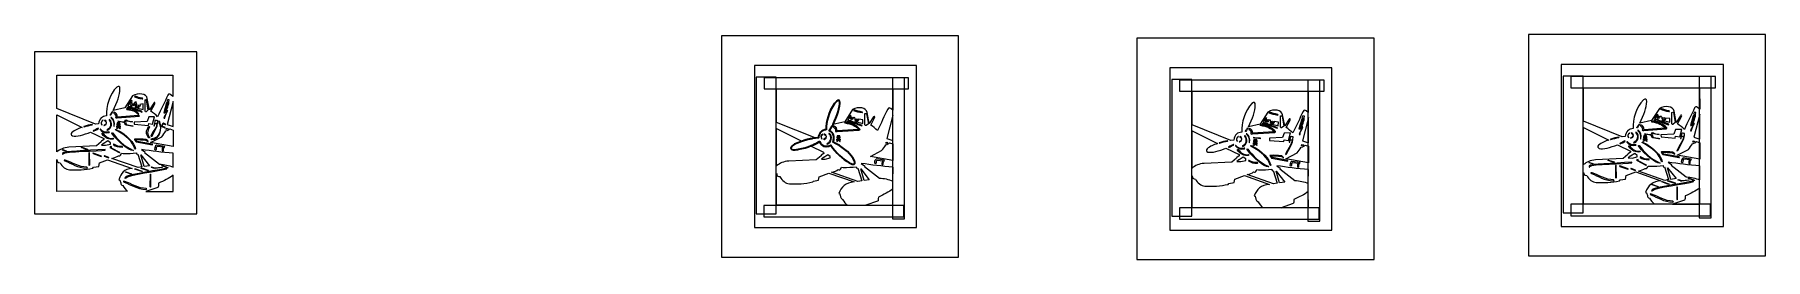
# Model space of a CAD drawing. Header units: centimetres. Extents: x -10 to 206, y -12 to 16.
import ezdxf

# ---------------------------------------------------------------- set-up
doc = ezdxf.new("R2010")
doc.units = ezdxf.units.CM
doc.header["$MEASUREMENT"] = 0
doc.layers.add('Camada 1', color=7, linetype='Continuous')
doc.layers.add('layer 1', color=7, linetype='Continuous', plot=False)

msp = doc.modelspace()

# ---------------------------------------------------------------- linework, layer by layer
at = {"layer": 'Camada 1', "color": 140, "lineweight": 9}
msp.add_lwpolyline([(-10.14867, -6.48192), (10.05133, -6.48192), (10.05133, 13.71808), (-10.14867, 13.71808), (-10.14867, -6.48192)], close=True, dxfattribs=at)
at = {"layer": 'Camada 1', "color": 7, "lineweight": 9}
for centre, major_axis, ratio in [((2.02495, 7.21367), (0, 0.11113), 0.959146945), ((2.69375, 6.98293), (0, 0.12486), 1)]:
    msp.add_ellipse(centre, major_axis=major_axis, ratio=ratio, dxfattribs=at)
for points, knots in [([(-7.395, 10.80656), (-7.395, 10.80656), (-7.395, 6.62592), (-7.395, 6.62592), (-7.395, 6.62592), (-7.395, 6.62592), (-2.5636, 4.69336), (-2.5636, 4.69336), (-2.5636, 4.69336), (-2.5636, 4.69336), (-2.1692, 4.71308), (-2.1692, 4.71308), (-2.1692, 4.71308), (-2.14201, 5.3896), (-1.67358, 5.70172), (-1.2, 5.70862), (-1.2, 5.70862), (-1.29286, 6.86993), (-0.76724, 8.46591), (0.07888, 9.28812), (0.07888, 9.28812), (0.32088, 9.52327), (0.50357, 9.40477), (0.49236, 9.07756), (0.49236, 9.07756), (0.46674, 8.3303), (0.16674, 7.42518), (-0.37468, 6.38928), (-0.37468, 6.38928), (-0.37468, 6.38928), (1.10432, 6.72452), (1.10432, 6.72452), (1.10432, 6.72452), (1.10432, 6.72452), (2.0706, 8.22324), (2.0706, 8.22324), (2.0706, 8.22324), (2.80343, 8.66006), (3.78618, 8.48396), (3.89837, 7.88112), (3.89837, 7.88112), (3.89837, 7.88112), (4.16092, 6.48788), (4.16092, 6.48788), (4.16092, 6.48788), (4.16092, 6.48788), (4.69336, 7.31612), (4.69336, 7.31612), (4.69336, 7.31612), (4.78031, 7.45138), (4.91222, 7.36624), (4.8314, 7.21752), (4.8314, 7.21752), (4.8314, 7.21752), (4.3384, 6.3104), (4.3384, 6.3104), (4.3384, 6.3104), (4.64213, 6.10984), (4.91812, 5.86764), (5.18636, 5.61378), (5.18636, 5.61378), (5.61362, 6.5099), (6.03731, 7.44773), (6.46816, 8.30212), (6.46816, 8.30212), (6.55953, 8.48333), (6.70443, 8.47839), (6.84284, 8.36128), (6.84284, 8.36128), (6.84284, 8.36128), (7.0992, 8.14436), (7.0992, 8.14436), (7.0992, 8.14436), (7.0992, 8.14436), (7.07948, 10.80656), (7.07948, 10.80656), (7.07948, 10.80656), (7.07948, 10.80656), (-7.395, 10.80656), (-7.395, 10.80656)], [0, 0, 0, 0, 0.047619048, 0.047619048, 0.047619048, 0.047619048, 0.095238095, 0.095238095, 0.095238095, 0.095238095, 0.142857143, 0.142857143, 0.142857143, 0.142857143, 0.19047619, 0.19047619, 0.19047619, 0.19047619, 0.238095238, 0.238095238, 0.238095238, 0.238095238, 0.285714286, 0.285714286, 0.285714286, 0.285714286, 0.333333333, 0.333333333, 0.333333333, 0.333333333, 0.380952381, 0.380952381, 0.380952381, 0.380952381, 0.428571429, 0.428571429, 0.428571429, 0.428571429, 0.476190476, 0.476190476, 0.476190476, 0.476190476, 0.523809524, 0.523809524, 0.523809524, 0.523809524, 0.571428571, 0.571428571, 0.571428571, 0.571428571, 0.619047619, 0.619047619, 0.619047619, 0.619047619, 0.666666667, 0.666666667, 0.666666667, 0.666666667, 0.714285714, 0.714285714, 0.714285714, 0.714285714, 0.761904762, 0.761904762, 0.761904762, 0.761904762, 0.80952381, 0.80952381, 0.80952381, 0.80952381, 0.857142857, 0.857142857, 0.857142857, 0.857142857, 0.904761905, 0.904761905, 0.904761905, 0.904761905, 1, 1, 1, 1]), ([(2.68445, 5.97445), (2.25479, 6.35991), (2.18778, 6.40506), (1.32596, 6.5348), (1.32596, 6.5348), (1.27514, 6.54444), (1.28987, 6.63674), (1.34821, 6.62311), (1.34821, 6.62311), (2.1294, 6.48101), (2.26815, 6.49435), (2.79391, 6.00934), (2.79391, 6.00934), (2.83348, 5.97284), (2.85014, 5.89943), (2.81608, 5.89202), (2.81608, 5.89202), (2.79099, 5.88657), (2.71379, 5.94813), (2.68445, 5.97445)], [0, 0, 0, 0, 0.166666667, 0.166666667, 0.166666667, 0.166666667, 0.333333333, 0.333333333, 0.333333333, 0.333333333, 0.5, 0.5, 0.5, 0.5, 0.666666667, 0.666666667, 0.666666667, 0.666666667, 1, 1, 1, 1]), ([(1.41245, 6.68382), (1.3191, 6.69959), (1.33765, 6.79178), (1.42311, 6.77976), (1.42311, 6.77976), (2.04025, 6.70916), (2.54064, 6.50926), (3.18627, 6.3105), (3.18627, 6.3105), (3.27845, 6.28615), (3.27297, 6.18111), (3.21932, 6.19879), (3.21932, 6.19879), (2.5774, 6.43999), (2.02579, 6.62774), (1.41245, 6.68382)], [0, 0, 0, 0, 0.2, 0.2, 0.2, 0.2, 0.4, 0.4, 0.4, 0.4, 0.6, 0.6, 0.6, 0.6, 1, 1, 1, 1]), ([(1.8636, 7.65759), (1.8636, 7.65759), (2.02847, 7.53242), (2.02847, 7.53242), (2.02847, 7.53242), (1.83303, 7.4632), (1.66998, 7.17895), (1.85164, 7.02145), (1.85164, 7.02145), (2.08602, 6.81824), (2.36647, 7.06091), (2.2887, 7.39776), (2.2887, 7.39776), (2.35093, 7.37831), (2.44487, 7.43128), (2.49676, 7.45331), (2.49676, 7.45331), (2.49805, 7.40664), (2.54223, 7.26184), (2.58503, 7.22551), (2.58503, 7.22551), (2.29425, 7.06301), (2.39119, 6.74073), (2.67781, 6.73788), (2.67781, 6.73788), (2.83194, 6.66553), (3.06443, 6.95884), (2.98381, 7.15469), (2.98381, 7.15469), (2.98381, 7.15469), (3.37223, 7.20664), (3.37223, 7.20664), (3.37223, 7.20664), (3.37223, 7.20664), (3.36096, 6.50408), (3.36096, 6.50408), (3.36096, 6.50408), (2.94779, 6.64105), (2.5267, 6.72242), (2.09282, 6.71414), (2.09282, 6.71414), (1.92389, 6.88192), (1.71192, 6.93542), (1.47042, 6.91642), (1.47042, 6.91642), (1.47042, 6.91642), (1.8636, 7.65759), (1.8636, 7.65759)], [0, 0, 0, 0, 0.076923077, 0.076923077, 0.076923077, 0.076923077, 0.153846154, 0.153846154, 0.153846154, 0.153846154, 0.230769231, 0.230769231, 0.230769231, 0.230769231, 0.307692308, 0.307692308, 0.307692308, 0.307692308, 0.384615385, 0.384615385, 0.384615385, 0.384615385, 0.461538462, 0.461538462, 0.461538462, 0.461538462, 0.538461538, 0.538461538, 0.538461538, 0.538461538, 0.615384615, 0.615384615, 0.615384615, 0.615384615, 0.692307692, 0.692307692, 0.692307692, 0.692307692, 0.769230769, 0.769230769, 0.769230769, 0.769230769, 0.846153846, 0.846153846, 0.846153846, 0.846153846, 1, 1, 1, 1]), ([(2.4185, 8.15777), (2.70256, 8.0434), (2.88992, 8.01009), (3.29586, 7.9218), (3.29586, 7.9218), (3.38388, 7.86856), (3.31868, 7.83813), (3.26652, 7.85008), (3.26652, 7.85008), (2.83997, 7.92136), (2.64381, 7.93329), (2.32167, 8.08286), (2.32167, 8.08286), (2.29558, 8.09591), (2.34785, 8.18386), (2.4185, 8.15777)], [0, 0, 0, 0, 0.2, 0.2, 0.2, 0.2, 0.4, 0.4, 0.4, 0.4, 0.6, 0.6, 0.6, 0.6, 1, 1, 1, 1]), ([(3.62373, 7.73118), (3.62373, 7.73118), (3.61956, 6.32589), (3.61956, 6.32589), (3.61956, 6.32589), (3.62512, 6.23555), (3.6696, 6.20636), (3.753, 6.23832), (3.753, 6.23832), (3.753, 6.23832), (3.976, 6.41799), (3.976, 6.41799), (3.976, 6.41799), (3.976, 6.41799), (3.76605, 7.71722), (3.76605, 7.71722), (3.76605, 7.71722), (3.70905, 7.77978), (3.70295, 7.77983), (3.62373, 7.73118)], [0, 0, 0, 0, 0.166666667, 0.166666667, 0.166666667, 0.166666667, 0.333333333, 0.333333333, 0.333333333, 0.333333333, 0.5, 0.5, 0.5, 0.5, 0.666666667, 0.666666667, 0.666666667, 0.666666667, 1, 1, 1, 1]), ([(6.30552, 7.32636), (6.30552, 7.32636), (6.38448, 7.30944), (6.38448, 7.30944), (6.38448, 7.30944), (6.38448, 7.30944), (6.07992, 6.28296), (6.07992, 6.28296), (6.07992, 6.28296), (6.31, 6.6418), (6.45898, 7.02769), (6.46344, 7.46172), (6.46344, 7.46172), (6.46344, 7.46172), (6.31116, 7.51812), (6.31116, 7.51812), (6.31116, 7.51812), (6.31116, 7.51812), (6.43524, 7.76064), (6.43524, 7.76064), (6.43524, 7.76064), (6.43524, 7.76064), (6.61008, 7.72116), (6.61008, 7.72116), (6.61008, 7.72116), (6.60374, 7.09231), (6.3582, 6.52985), (6.08556, 6.11376), (6.08556, 6.11376), (6.08556, 6.11376), (5.93892, 6.11376), (5.93892, 6.11376), (5.93892, 6.11376), (5.93892, 6.11376), (6.30552, 7.32636), (6.30552, 7.32636)], [0, 0, 0, 0, 0.1, 0.1, 0.1, 0.1, 0.2, 0.2, 0.2, 0.2, 0.3, 0.3, 0.3, 0.3, 0.4, 0.4, 0.4, 0.4, 0.5, 0.5, 0.5, 0.5, 0.6, 0.6, 0.6, 0.6, 0.7, 0.7, 0.7, 0.7, 0.8, 0.8, 0.8, 0.8, 1, 1, 1, 1]), ([(7.10255, 7.52625), (7.10255, 7.52625), (7.1137, 4.38195), (7.1137, 4.38195), (7.1137, 4.38195), (7.1137, 4.38195), (6.3555, 4.62725), (6.3555, 4.62725), (6.3555, 4.62725), (6.3555, 4.62725), (7.10255, 7.52625), (7.10255, 7.52625)], [0, 0, 0, 0, 0.25, 0.25, 0.25, 0.25, 0.5, 0.5, 0.5, 0.5, 1, 1, 1, 1]), ([(-7.39762, 5.86843), (-7.39762, 5.86843), (-7.38455, 1.22858), (-7.38455, 1.22858), (-7.38455, 1.22858), (-6.99791, 1.53899), (-6.5149, 1.78633), (-5.8815, 1.81673), (-5.8815, 1.81673), (-5.8815, 1.81673), (-2.44255, 1.98177), (-2.44255, 1.98177), (-2.44255, 1.98177), (-2.44255, 1.98177), (-1.84287, 2.4833), (-1.84287, 2.4833), (-1.84287, 2.4833), (-1.84287, 2.4833), (-1.82826, 2.55685), (-1.82826, 2.55685), (-1.82826, 2.55685), (-1.82826, 2.55685), (-1.52432, 2.77084), (-1.52432, 2.77084), (-1.52432, 2.77084), (-1.52432, 2.77084), (-1.52919, 2.91461), (-1.52919, 2.91461), (-1.52919, 2.91461), (-1.52919, 2.91461), (-3.16294, 3.69881), (-3.16294, 3.69881), (-3.16294, 3.69881), (-4.0098, 3.36633), (-4.95651, 3.10242), (-5.43712, 3.24136), (-5.43712, 3.24136), (-5.59444, 3.28683), (-5.64629, 3.51589), (-5.51554, 3.63346), (-5.51554, 3.63346), (-5.14866, 3.96337), (-4.68343, 4.14541), (-4.23468, 4.28696), (-4.23468, 4.28696), (-4.23468, 4.28696), (-7.39762, 5.86843), (-7.39762, 5.86843)], [0, 0, 0, 0, 0.076923077, 0.076923077, 0.076923077, 0.076923077, 0.153846154, 0.153846154, 0.153846154, 0.153846154, 0.230769231, 0.230769231, 0.230769231, 0.230769231, 0.307692308, 0.307692308, 0.307692308, 0.307692308, 0.384615385, 0.384615385, 0.384615385, 0.384615385, 0.461538462, 0.461538462, 0.461538462, 0.461538462, 0.538461538, 0.538461538, 0.538461538, 0.538461538, 0.615384615, 0.615384615, 0.615384615, 0.615384615, 0.692307692, 0.692307692, 0.692307692, 0.692307692, 0.769230769, 0.769230769, 0.769230769, 0.769230769, 0.846153846, 0.846153846, 0.846153846, 0.846153846, 1, 1, 1, 1]), ([(-3.99779, 4.40434), (-3.63875, 4.52348), (-3.31975, 4.5939), (-2.9727, 4.65306), (-2.9727, 4.65306), (-2.91542, 4.6588), (-2.89638, 4.61505), (-2.96284, 4.59605), (-2.96284, 4.59605), (-3.30567, 4.53272), (-3.62337, 4.45788), (-3.99018, 4.34058), (-3.99018, 4.34058), (-4.02647, 4.32134), (-4.04026, 4.39208), (-3.99779, 4.40434)], [0, 0, 0, 0, 0.2, 0.2, 0.2, 0.2, 0.4, 0.4, 0.4, 0.4, 0.6, 0.6, 0.6, 0.6, 1, 1, 1, 1]), ([(-1.72763, 4.60437), (-1.7067, 4.58692), (-1.73567, 4.56482), (-1.76566, 4.5881), (-1.76566, 4.5881), (-1.93113, 4.71655), (-1.88793, 5.09324), (-1.63581, 5.17379), (-1.63581, 5.17379), (-1.61286, 5.18112), (-1.56309, 5.15432), (-1.63057, 5.13322), (-1.63057, 5.13322), (-1.81963, 5.07412), (-1.8775, 4.72936), (-1.72763, 4.60437)], [0, 0, 0, 0, 0.2, 0.2, 0.2, 0.2, 0.4, 0.4, 0.4, 0.4, 0.6, 0.6, 0.6, 0.6, 1, 1, 1, 1]), ([(-1.42848, 5.13326), (-1.45504, 5.14404), (-1.45544, 5.17469), (-1.41612, 5.16769), (-1.41612, 5.16769), (-1.1477, 5.11988), (-1.00693, 4.63139), (-1.47624, 4.51858), (-1.47624, 4.51858), (-1.50348, 4.50746), (-1.57131, 4.53743), (-1.4962, 4.5555), (-1.4962, 4.5555), (-1.17244, 4.61772), (-1.1044, 5.00168), (-1.42848, 5.13326)], [0, 0, 0, 0, 0.2, 0.2, 0.2, 0.2, 0.4, 0.4, 0.4, 0.4, 0.6, 0.6, 0.6, 0.6, 1, 1, 1, 1]), ([(-0.86307, 5.20532), (-0.90992, 5.24438), (-0.84507, 5.29384), (-0.77796, 5.24174), (-0.77796, 5.24174), (-0.40758, 4.95423), (-0.50427, 4.11108), (-1.06859, 3.93079), (-1.06859, 3.93079), (-1.11996, 3.91438), (-1.23138, 3.97436), (-1.08031, 4.02159), (-1.08031, 4.02159), (-0.65715, 4.15387), (-0.52763, 4.92556), (-0.86307, 5.20532)], [0, 0, 0, 0, 0.2, 0.2, 0.2, 0.2, 0.4, 0.4, 0.4, 0.4, 0.6, 0.6, 0.6, 0.6, 1, 1, 1, 1]), ([(-0.4745, 6.24695), (-0.54995, 6.11169), (-0.6322, 5.97887), (-0.71881, 5.84727), (-0.71881, 5.84727), (-0.74518, 5.80561), (-0.70762, 5.76673), (-0.67145, 5.80986), (-0.67145, 5.80986), (-0.58996, 5.93039), (-0.51132, 6.06548), (-0.42614, 6.21193), (-0.42614, 6.21193), (-0.40937, 6.24539), (-0.45423, 6.28254), (-0.4745, 6.24695)], [0, 0, 0, 0, 0.2, 0.2, 0.2, 0.2, 0.4, 0.4, 0.4, 0.4, 0.6, 0.6, 0.6, 0.6, 1, 1, 1, 1]), ([(-0.6123, 5.45418), (-0.67032, 5.50693), (-0.61199, 5.53563), (-0.56991, 5.50128), (-0.56991, 5.50128), (-0.25631, 5.28913), (-0.15819, 4.92844), (-0.22137, 4.4274), (-0.22137, 4.4274), (-0.23205, 4.3562), (-0.30278, 4.38938), (-0.29202, 4.44624), (-0.29202, 4.44624), (-0.22393, 4.8729), (-0.34129, 5.20339), (-0.6123, 5.45418)], [0, 0, 0, 0, 0.2, 0.2, 0.2, 0.2, 0.4, 0.4, 0.4, 0.4, 0.6, 0.6, 0.6, 0.6, 1, 1, 1, 1]), ([(2.91296, 5.68609), (2.91296, 5.68609), (0.14782, 5.48879), (0.14782, 5.48879), (0.14782, 5.48879), (0.07391, 5.48879), (-0.05446, 5.46545), (-0.05057, 5.51213), (-0.05057, 5.51213), (-0.02026, 5.74749), (-0.0757, 5.9381), (-0.28397, 6.04895), (-0.28397, 6.04895), (-0.3527, 6.07618), (-0.28138, 6.17732), (-0.22173, 6.16565), (-0.22173, 6.16565), (0.0389, 6.12514), (0.14782, 5.89499), (0.15949, 5.57437), (0.15949, 5.57437), (0.15949, 5.57437), (2.81194, 5.75646), (2.81194, 5.75646), (2.81194, 5.75646), (2.83661, 5.75828), (2.93896, 5.68938), (2.91296, 5.68609)], [0, 0, 0, 0, 0.125, 0.125, 0.125, 0.125, 0.25, 0.25, 0.25, 0.25, 0.375, 0.375, 0.375, 0.375, 0.5, 0.5, 0.5, 0.5, 0.625, 0.625, 0.625, 0.625, 0.75, 0.75, 0.75, 0.75, 1, 1, 1, 1]), ([(0.3314, 4.27617), (0.3314, 4.27617), (0.43018, 4.33286), (0.43018, 4.33286), (0.43018, 4.33286), (0.45222, 4.31159), (0.49059, 4.3103), (0.50978, 4.32279), (0.50978, 4.32279), (0.50978, 4.32279), (0.50939, 4.34871), (0.50939, 4.34871), (0.50939, 4.34871), (0.50939, 4.34871), (0.47544, 4.34813), (0.47544, 4.34813), (0.47544, 4.34813), (0.47544, 4.34813), (0.45941, 4.37612), (0.45941, 4.37612), (0.45941, 4.37612), (0.45941, 4.37612), (0.47447, 4.40353), (0.47447, 4.40353), (0.47447, 4.40353), (0.47447, 4.40353), (0.50938, 4.40558), (0.50938, 4.40558), (0.50938, 4.40558), (0.50938, 4.40558), (0.51328, 4.42945), (0.51328, 4.42945), (0.51328, 4.42945), (0.47562, 4.4727), (0.41745, 4.42288), (0.42392, 4.36959), (0.42392, 4.36959), (0.42392, 4.36959), (0.30176, 4.30027), (0.30176, 4.30027), (0.30176, 4.30027), (0.30176, 4.30027), (0.18501, 4.36843), (0.18501, 4.36843), (0.18501, 4.36843), (0.19148, 4.42172), (0.13331, 4.47154), (0.09565, 4.4283), (0.09565, 4.4283), (0.09565, 4.4283), (0.09955, 4.40443), (0.09955, 4.40443), (0.09955, 4.40443), (0.09955, 4.40443), (0.13446, 4.40237), (0.13446, 4.40237), (0.13446, 4.40237), (0.13446, 4.40237), (0.14952, 4.37496), (0.14952, 4.37496), (0.14952, 4.37496), (0.14952, 4.37496), (0.13348, 4.34697), (0.13348, 4.34697), (0.13348, 4.34697), (0.13348, 4.34697), (0.09954, 4.34755), (0.09954, 4.34755), (0.09954, 4.34755), (0.09954, 4.34755), (0.09915, 4.32163), (0.09915, 4.32163), (0.09915, 4.32163), (0.11834, 4.30914), (0.15671, 4.31043), (0.17875, 4.33171), (0.17875, 4.33171), (0.17875, 4.33171), (0.26843, 4.27627), (0.26843, 4.27627), (0.26843, 4.27627), (0.26843, 4.27627), (0.17759, 4.22413), (0.17759, 4.22413), (0.17759, 4.22413), (0.15555, 4.24541), (0.11718, 4.24669), (0.09799, 4.23421), (0.09799, 4.23421), (0.09799, 4.23421), (0.09838, 4.20828), (0.09838, 4.20828), (0.09838, 4.20828), (0.09838, 4.20828), (0.13233, 4.20887), (0.13233, 4.20887), (0.13233, 4.20887), (0.13233, 4.20887), (0.14836, 4.18087), (0.14836, 4.18087), (0.14836, 4.18087), (0.14836, 4.18087), (0.1333, 4.15346), (0.1333, 4.15346), (0.1333, 4.15346), (0.1333, 4.15346), (0.09839, 4.15141), (0.09839, 4.15141), (0.09839, 4.15141), (0.09839, 4.15141), (0.09449, 4.12754), (0.09449, 4.12754), (0.09449, 4.12754), (0.13215, 4.08429), (0.19032, 4.13411), (0.18385, 4.1874), (0.18385, 4.1874), (0.18385, 4.1874), (0.3006, 4.25556), (0.3006, 4.25556), (0.3006, 4.25556), (0.3006, 4.25556), (0.42276, 4.18624), (0.42276, 4.18624), (0.42276, 4.18624), (0.41629, 4.13296), (0.47446, 4.08313), (0.51212, 4.12638), (0.51212, 4.12638), (0.51212, 4.12638), (0.50822, 4.15025), (0.50822, 4.15025), (0.50822, 4.15025), (0.50822, 4.15025), (0.47331, 4.1523), (0.47331, 4.1523), (0.47331, 4.1523), (0.47331, 4.1523), (0.45825, 4.17971), (0.45825, 4.17971), (0.45825, 4.17971), (0.45825, 4.17971), (0.47429, 4.20771), (0.47429, 4.20771), (0.47429, 4.20771), (0.47429, 4.20771), (0.50823, 4.20712), (0.50823, 4.20712), (0.50823, 4.20712), (0.50823, 4.20712), (0.50862, 4.23305), (0.50862, 4.23305), (0.50862, 4.23305), (0.48944, 4.24553), (0.45106, 4.24425), (0.42902, 4.22297), (0.42902, 4.22297), (0.42902, 4.22297), (0.3314, 4.27617), (0.3314, 4.27617)], [0, 0, 0, 0, 0.024390244, 0.024390244, 0.024390244, 0.024390244, 0.048780488, 0.048780488, 0.048780488, 0.048780488, 0.073170732, 0.073170732, 0.073170732, 0.073170732, 0.097560976, 0.097560976, 0.097560976, 0.097560976, 0.12195122, 0.12195122, 0.12195122, 0.12195122, 0.146341463, 0.146341463, 0.146341463, 0.146341463, 0.170731707, 0.170731707, 0.170731707, 0.170731707, 0.195121951, 0.195121951, 0.195121951, 0.195121951, 0.219512195, 0.219512195, 0.219512195, 0.219512195, 0.243902439, 0.243902439, 0.243902439, 0.243902439, 0.268292683, 0.268292683, 0.268292683, 0.268292683, 0.292682927, 0.292682927, 0.292682927, 0.292682927, 0.317073171, 0.317073171, 0.317073171, 0.317073171, 0.341463415, 0.341463415, 0.341463415, 0.341463415, 0.365853659, 0.365853659, 0.365853659, 0.365853659, 0.390243902, 0.390243902, 0.390243902, 0.390243902, 0.414634146, 0.414634146, 0.414634146, 0.414634146, 0.43902439, 0.43902439, 0.43902439, 0.43902439, 0.463414634, 0.463414634, 0.463414634, 0.463414634, 0.487804878, 0.487804878, 0.487804878, 0.487804878, 0.512195122, 0.512195122, 0.512195122, 0.512195122, 0.536585366, 0.536585366, 0.536585366, 0.536585366, 0.56097561, 0.56097561, 0.56097561, 0.56097561, 0.585365854, 0.585365854, 0.585365854, 0.585365854, 0.609756098, 0.609756098, 0.609756098, 0.609756098, 0.634146341, 0.634146341, 0.634146341, 0.634146341, 0.658536585, 0.658536585, 0.658536585, 0.658536585, 0.682926829, 0.682926829, 0.682926829, 0.682926829, 0.707317073, 0.707317073, 0.707317073, 0.707317073, 0.731707317, 0.731707317, 0.731707317, 0.731707317, 0.756097561, 0.756097561, 0.756097561, 0.756097561, 0.780487805, 0.780487805, 0.780487805, 0.780487805, 0.804878049, 0.804878049, 0.804878049, 0.804878049, 0.829268293, 0.829268293, 0.829268293, 0.829268293, 0.853658537, 0.853658537, 0.853658537, 0.853658537, 0.87804878, 0.87804878, 0.87804878, 0.87804878, 0.902439024, 0.902439024, 0.902439024, 0.902439024, 0.926829268, 0.926829268, 0.926829268, 0.926829268, 0.951219512, 0.951219512, 0.951219512, 0.951219512, 1, 1, 1, 1]), ([(0.12312, 4.84128), (0.12312, 4.84128), (0.48432, 4.84128), (0.48432, 4.84128), (0.48432, 4.84128), (0.48432, 4.84128), (0.48432, 4.77576), (0.48432, 4.77576), (0.48432, 4.77576), (0.48432, 4.77576), (0.12312, 4.77576), (0.12312, 4.77576), (0.12312, 4.77576), (0.12312, 4.77576), (0.12312, 4.84128), (0.12312, 4.84128)], [0, 0, 0, 0, 0.2, 0.2, 0.2, 0.2, 0.4, 0.4, 0.4, 0.4, 0.6, 0.6, 0.6, 0.6, 1, 1, 1, 1]), ([(1.10764, 4.84758), (1.12156, 4.70123), (1.16857, 4.56518), (1.25685, 4.54545), (1.25685, 4.54545), (1.25685, 4.54545), (1.9467, 4.4541), (1.9467, 4.4541), (1.9467, 4.4541), (2.2176, 4.4163), (2.18492, 4.48555), (1.90575, 4.5297), (1.90575, 4.5297), (1.90575, 4.5297), (1.37327, 4.61392), (1.37327, 4.61392), (1.37327, 4.61392), (1.29762, 4.62588), (1.28967, 4.6197), (1.25602, 4.68959), (1.25602, 4.68959), (1.16182, 4.88514), (1.16419, 5.03239), (1.26315, 5.13135), (1.26315, 5.13135), (1.49495, 5.0245), (1.72332, 4.96203), (1.9467, 4.9644), (1.9467, 4.9644), (2.09475, 4.96545), (2.1105, 5.03265), (1.9467, 5.02425), (1.9467, 5.02425), (1.71387, 5.02633), (1.51593, 5.08829), (1.3419, 5.1912), (1.3419, 5.1912), (1.3419, 5.1912), (1.21275, 5.2353), (1.21275, 5.2353), (1.21275, 5.2353), (1.14836, 5.25696), (1.10674, 5.12312), (1.1017, 4.97102), (1.1017, 4.97102), (1.1017, 4.97102), (0.20878, 5.05817), (0.20878, 5.05817), (0.20878, 5.05817), (0.20878, 5.05817), (1.10764, 4.84758), (1.10764, 4.84758)], [0, 0, 0, 0, 0.071428571, 0.071428571, 0.071428571, 0.071428571, 0.142857143, 0.142857143, 0.142857143, 0.142857143, 0.214285714, 0.214285714, 0.214285714, 0.214285714, 0.285714286, 0.285714286, 0.285714286, 0.285714286, 0.357142857, 0.357142857, 0.357142857, 0.357142857, 0.428571429, 0.428571429, 0.428571429, 0.428571429, 0.5, 0.5, 0.5, 0.5, 0.571428571, 0.571428571, 0.571428571, 0.571428571, 0.642857143, 0.642857143, 0.642857143, 0.642857143, 0.714285714, 0.714285714, 0.714285714, 0.714285714, 0.785714286, 0.785714286, 0.785714286, 0.785714286, 0.857142857, 0.857142857, 0.857142857, 0.857142857, 1, 1, 1, 1]), ([(2.24913, 4.95378), (2.24913, 4.95378), (3.8909, 5.03919), (3.8909, 5.03919), (3.8909, 5.03919), (3.8909, 5.03919), (4.0807, 5.58961), (4.0807, 5.58961), (4.0807, 5.58961), (4.0807, 5.58961), (4.78332, 5.60998), (4.78332, 5.60998), (4.78332, 5.60998), (4.78332, 5.60998), (4.53658, 4.69882), (4.53658, 4.69882), (4.53658, 4.69882), (4.53658, 4.69882), (4.09968, 4.76398), (4.09968, 4.76398), (4.09968, 4.76398), (4.09968, 4.76398), (4.04274, 4.53622), (4.04274, 4.53622), (4.04274, 4.53622), (4.04274, 4.53622), (2.2776, 4.68806), (2.2776, 4.68806), (2.2776, 4.68806), (2.2776, 4.68806), (2.24913, 4.95378), (2.24913, 4.95378)], [0, 0, 0, 0, 0.111111111, 0.111111111, 0.111111111, 0.111111111, 0.222222222, 0.222222222, 0.222222222, 0.222222222, 0.333333333, 0.333333333, 0.333333333, 0.333333333, 0.444444444, 0.444444444, 0.444444444, 0.444444444, 0.555555556, 0.555555556, 0.555555556, 0.555555556, 0.666666667, 0.666666667, 0.666666667, 0.666666667, 0.777777778, 0.777777778, 0.777777778, 0.777777778, 1, 1, 1, 1]), ([(4.06415, 4.38438), (3.7092, 3.87369), (3.70986, 3.43225), (4.07185, 2.9877), (4.07185, 2.9877), (4.13819, 2.92534), (4.21482, 2.9953), (4.15286, 3.06022), (4.15286, 3.06022), (3.86729, 3.40683), (3.86197, 3.78621), (4.16926, 4.35199), (4.16926, 4.35199), (4.19525, 4.40431), (4.12306, 4.45622), (4.06415, 4.38438)], [0, 0, 0, 0, 0.2, 0.2, 0.2, 0.2, 0.4, 0.4, 0.4, 0.4, 0.6, 0.6, 0.6, 0.6, 1, 1, 1, 1]), ([(5.34411, 4.91037), (5.28708, 5.01172), (5.3734, 5.13708), (5.43845, 4.98663), (5.43845, 4.98663), (5.83208, 4.07636), (5.45308, 2.76968), (4.434, 2.76755), (4.434, 2.76755), (4.39199, 2.76746), (4.23118, 2.83775), (4.51065, 2.85786), (4.51065, 2.85786), (5.30657, 2.91519), (5.80926, 4.0838), (5.34411, 4.91037)], [0, 0, 0, 0, 0.2, 0.2, 0.2, 0.2, 0.4, 0.4, 0.4, 0.4, 0.6, 0.6, 0.6, 0.6, 1, 1, 1, 1]), ([(4.72174, 4.46427), (4.7669, 4.75074), (4.84269, 4.89629), (4.83816, 5.12349), (4.83816, 5.12349), (5.08345, 5.21711), (5.03964, 5.07554), (5.20653, 5.12507), (5.20653, 5.12507), (5.21994, 4.69458), (5.0783, 4.29883), (4.84939, 3.86243), (4.84939, 3.86243), (4.84939, 3.86243), (4.83996, 3.84457), (4.83996, 3.84457), (4.83996, 3.84457), (4.83996, 3.84457), (4.50979, 3.18721), (4.50979, 3.18721), (4.50979, 3.18721), (4.50979, 3.18721), (4.34312, 3.17374), (4.34312, 3.17374), (4.34312, 3.17374), (4.7223, 4.12144), (4.98783, 4.03792), (5.1148, 4.7597), (5.1148, 4.7597), (5.1148, 4.7597), (4.87296, 4.7556), (4.87296, 4.7556), (4.87296, 4.7556), (4.82335, 4.67993), (4.78517, 4.57648), (4.78786, 4.47469), (4.78786, 4.47469), (4.78786, 4.47469), (4.72174, 4.46427), (4.72174, 4.46427)], [0, 0, 0, 0, 0.090909091, 0.090909091, 0.090909091, 0.090909091, 0.181818182, 0.181818182, 0.181818182, 0.181818182, 0.272727273, 0.272727273, 0.272727273, 0.272727273, 0.363636364, 0.363636364, 0.363636364, 0.363636364, 0.454545455, 0.454545455, 0.454545455, 0.454545455, 0.545454545, 0.545454545, 0.545454545, 0.545454545, 0.636363636, 0.636363636, 0.636363636, 0.636363636, 0.727272727, 0.727272727, 0.727272727, 0.727272727, 0.818181818, 0.818181818, 0.818181818, 0.818181818, 1, 1, 1, 1]), ([(6.1668, 4.65447), (6.1668, 4.65447), (5.91972, 4.74535), (5.91972, 4.74535), (5.91972, 4.74535), (5.90252, 4.75168), (5.88031, 4.74311), (5.86985, 4.72198), (5.86985, 4.72198), (5.86985, 4.72198), (5.74921, 4.47848), (5.74921, 4.47848), (5.74921, 4.47848), (5.74136, 4.46262), (5.74716, 4.43408), (5.76352, 4.42727), (5.76352, 4.42727), (5.76352, 4.42727), (6.10432, 4.28527), (6.10432, 4.28527), (6.10432, 4.28527), (6.14598, 4.25971), (6.14503, 4.22279), (6.08444, 4.24267), (6.08444, 4.24267), (6.08444, 4.24267), (5.7124, 4.39887), (5.7124, 4.39887), (5.7124, 4.39887), (5.68616, 4.40989), (5.6679, 4.45319), (5.68116, 4.47839), (5.68116, 4.47839), (5.68116, 4.47839), (5.83625, 4.77312), (5.83625, 4.77312), (5.83625, 4.77312), (5.84858, 4.79655), (5.88626, 4.80813), (5.9112, 4.79931), (5.9112, 4.79931), (5.9112, 4.79931), (6.18384, 4.70275), (6.18384, 4.70275), (6.18384, 4.70275), (6.24064, 4.68097), (6.22644, 4.63648), (6.1668, 4.65447)], [0, 0, 0, 0, 0.076923077, 0.076923077, 0.076923077, 0.076923077, 0.153846154, 0.153846154, 0.153846154, 0.153846154, 0.230769231, 0.230769231, 0.230769231, 0.230769231, 0.307692308, 0.307692308, 0.307692308, 0.307692308, 0.384615385, 0.384615385, 0.384615385, 0.384615385, 0.461538462, 0.461538462, 0.461538462, 0.461538462, 0.538461538, 0.538461538, 0.538461538, 0.538461538, 0.615384615, 0.615384615, 0.615384615, 0.615384615, 0.692307692, 0.692307692, 0.692307692, 0.692307692, 0.769230769, 0.769230769, 0.769230769, 0.769230769, 0.846153846, 0.846153846, 0.846153846, 0.846153846, 1, 1, 1, 1]), ([(6.14524, 6.12648), (6.14524, 6.12648), (6.24172, 6.365), (6.24172, 6.365), (6.24172, 6.365), (6.24172, 6.365), (6.43736, 6.37036), (6.43736, 6.37036), (6.43736, 6.37036), (6.36615, 6.09666), (6.0408, 5.71484), (6.06484, 5.43772), (6.06484, 5.43772), (6.06484, 5.43772), (5.963, 5.44308), (5.963, 5.44308), (5.963, 5.44308), (6.05412, 5.88171), (6.1506, 5.75218), (6.28996, 6.19616), (6.28996, 6.19616), (6.28996, 6.19616), (6.22538, 6.19649), (6.22538, 6.19649), (6.22538, 6.19649), (6.22538, 6.19649), (6.18276, 6.12112), (6.18276, 6.12112), (6.18276, 6.12112), (6.18276, 6.12112), (6.14524, 6.12648), (6.14524, 6.12648)], [0, 0, 0, 0, 0.111111111, 0.111111111, 0.111111111, 0.111111111, 0.222222222, 0.222222222, 0.222222222, 0.222222222, 0.333333333, 0.333333333, 0.333333333, 0.333333333, 0.444444444, 0.444444444, 0.444444444, 0.444444444, 0.555555556, 0.555555556, 0.555555556, 0.555555556, 0.666666667, 0.666666667, 0.666666667, 0.666666667, 0.777777778, 0.777777778, 0.777777778, 0.777777778, 1, 1, 1, 1]), ([(-2.82635, 3.88622), (-2.6169, 3.97219), (-2.43443, 4.0705), (-2.23973, 4.17055), (-2.23973, 4.17055), (-2.18939, 4.19642), (-2.16377, 4.13519), (-2.21802, 4.10613), (-2.21802, 4.10613), (-2.40035, 4.00848), (-2.59114, 3.90169), (-2.80553, 3.81878), (-2.80553, 3.81878), (-2.83998, 3.80546), (-2.88625, 3.86163), (-2.82635, 3.88622)], [0, 0, 0, 0, 0.2, 0.2, 0.2, 0.2, 0.4, 0.4, 0.4, 0.4, 0.6, 0.6, 0.6, 0.6, 1, 1, 1, 1]), ([(-1.97639, 4.00959), (-2.00615, 4.05511), (-1.94014, 4.08663), (-1.91659, 4.05145), (-1.91659, 4.05145), (-1.66731, 3.71672), (-1.31773, 3.62178), (-0.88504, 3.72554), (-0.88504, 3.72554), (-0.82425, 3.7405), (-0.80631, 3.66774), (-0.85813, 3.65079), (-0.85813, 3.65079), (-1.32658, 3.53119), (-1.69933, 3.65079), (-1.97639, 4.00959)], [0, 0, 0, 0, 0.2, 0.2, 0.2, 0.2, 0.4, 0.4, 0.4, 0.4, 0.6, 0.6, 0.6, 0.6, 1, 1, 1, 1]), ([(-1.79703, 2.06975), (-1.79703, 2.06975), (-1.63095, 2.19085), (-1.63095, 2.19085), (-1.63095, 2.19085), (-1.63095, 2.19085), (-1.60562, 2.26722), (-1.60562, 2.26722), (-1.60562, 2.26722), (-1.60562, 2.26722), (-1.50929, 2.26393), (-1.50929, 2.26393), (-1.50929, 2.26393), (-1.50929, 2.26393), (-1.00322, 2.60545), (-1.00322, 2.60545), (-1.00322, 2.60545), (-1.00322, 2.60545), (-0.69641, 2.37169), (-0.69641, 2.37169), (-0.69641, 2.37169), (-0.69641, 2.37169), (-0.69641, 2.20124), (-0.69641, 2.20124), (-0.69641, 2.20124), (-0.69641, 2.20124), (-1.32951, 2.05027), (-1.32951, 2.05027), (-1.32951, 2.05027), (-1.32951, 2.05027), (-1.79703, 2.06975), (-1.79703, 2.06975)], [0, 0, 0, 0, 0.111111111, 0.111111111, 0.111111111, 0.111111111, 0.222222222, 0.222222222, 0.222222222, 0.222222222, 0.333333333, 0.333333333, 0.333333333, 0.333333333, 0.444444444, 0.444444444, 0.444444444, 0.444444444, 0.555555556, 0.555555556, 0.555555556, 0.555555556, 0.666666667, 0.666666667, 0.666666667, 0.666666667, 0.777777778, 0.777777778, 0.777777778, 0.777777778, 1, 1, 1, 1]), ([(-1.72734, 3.48112), (-1.35545, 2.93723), (-0.91827, 2.7265), (-0.34204, 2.81912), (-0.34204, 2.81912), (-0.25535, 2.84524), (-0.29576, 2.94338), (-0.38333, 2.92217), (-0.38333, 2.92217), (-0.83387, 2.84715), (-1.21137, 3.02425), (-1.65573, 3.55429), (-1.65573, 3.55429), (-1.69774, 3.60126), (-1.77628, 3.5652), (-1.72734, 3.48112)], [0, 0, 0, 0, 0.2, 0.2, 0.2, 0.2, 0.4, 0.4, 0.4, 0.4, 0.6, 0.6, 0.6, 0.6, 1, 1, 1, 1]), ([(-0.52998, 3.54811), (0.3507, 2.3595), (1.59612, 1.42811), (2.11037, 1.38804), (2.11037, 1.38804), (2.18428, 1.38264), (2.17887, 1.4279), (2.11037, 1.45868), (2.11037, 1.45868), (1.00965, 1.91909), (0.1573, 2.81332), (-0.4506, 3.6081), (-0.4506, 3.6081), (-0.49818, 3.67259), (-0.57216, 3.59979), (-0.52998, 3.54811)], [0, 0, 0, 0, 0.2, 0.2, 0.2, 0.2, 0.4, 0.4, 0.4, 0.4, 0.6, 0.6, 0.6, 0.6, 1, 1, 1, 1]), ([(-0.31125, 2.11235), (-0.36492, 2.15232), (-0.32975, 2.22103), (-0.2905, 2.19535), (-0.2905, 2.19535), (0.04703, 1.97402), (0.40393, 1.89517), (0.7636, 1.9173), (0.7636, 1.9173), (0.83855, 1.92725), (0.86154, 1.83376), (0.7636, 1.8343), (0.7636, 1.8343), (0.29999, 1.83171), (-0.08839, 1.94204), (-0.31125, 2.11235)], [0, 0, 0, 0, 0.2, 0.2, 0.2, 0.2, 0.4, 0.4, 0.4, 0.4, 0.6, 0.6, 0.6, 0.6, 1, 1, 1, 1]), ([(-0.06181, 3.9735), (1.2886, 3.2436), (2.08655, 2.48918), (2.33731, 1.60613), (2.33731, 1.60613), (2.35553, 1.54502), (2.4381, 1.55834), (2.42142, 1.61327), (2.42142, 1.61327), (2.23414, 2.33844), (1.46778, 3.33628), (-0.00883, 4.03531), (-0.00883, 4.03531), (-0.08301, 4.07144), (-0.12954, 4.00617), (-0.06181, 3.9735)], [0, 0, 0, 0, 0.2, 0.2, 0.2, 0.2, 0.4, 0.4, 0.4, 0.4, 0.6, 0.6, 0.6, 0.6, 1, 1, 1, 1]), ([(2.35834, 2.82308), (2.81331, 2.84405), (3.27074, 2.82055), (3.7416, 2.76347), (3.7416, 2.76347), (3.76688, 2.76041), (3.77442, 2.76025), (3.79354, 2.74387), (3.79354, 2.74387), (3.79354, 2.74387), (3.91686, 2.63916), (3.91686, 2.63916), (3.91686, 2.63916), (4.05707, 2.50883), (4.04106, 2.44739), (3.9034, 2.57759), (3.9034, 2.57759), (3.9034, 2.57759), (3.75756, 2.68417), (3.75756, 2.68417), (3.75756, 2.68417), (3.72807, 2.7063), (3.71597, 2.70679), (3.67885, 2.71028), (3.67885, 2.71028), (3.27149, 2.74869), (2.84095, 2.76174), (2.43626, 2.7593), (2.43626, 2.7593), (2.43626, 2.7593), (2.55953, 2.57734), (2.55953, 2.57734), (2.55953, 2.57734), (2.57526, 2.55752), (2.59421, 2.54874), (2.61794, 2.54314), (2.61794, 2.54314), (2.61794, 2.54314), (4.54275, 2.18052), (4.54275, 2.18052), (4.54275, 2.18052), (4.58483, 2.17028), (4.56476, 2.09343), (4.51583, 2.10649), (4.51583, 2.10649), (4.51583, 2.10649), (2.56573, 2.47511), (2.56573, 2.47511), (2.56573, 2.47511), (2.50615, 2.48636), (2.5111, 2.48577), (2.47629, 2.53768), (2.47629, 2.53768), (2.42945, 2.60755), (2.34947, 2.7293), (2.31368, 2.78731), (2.31368, 2.78731), (2.29909, 2.81394), (2.32931, 2.81995), (2.35834, 2.82308)], [0, 0, 0, 0, 0.0625, 0.0625, 0.0625, 0.0625, 0.125, 0.125, 0.125, 0.125, 0.1875, 0.1875, 0.1875, 0.1875, 0.25, 0.25, 0.25, 0.25, 0.3125, 0.3125, 0.3125, 0.3125, 0.375, 0.375, 0.375, 0.375, 0.4375, 0.4375, 0.4375, 0.4375, 0.5, 0.5, 0.5, 0.5, 0.5625, 0.5625, 0.5625, 0.5625, 0.625, 0.625, 0.625, 0.625, 0.6875, 0.6875, 0.6875, 0.6875, 0.75, 0.75, 0.75, 0.75, 0.8125, 0.8125, 0.8125, 0.8125, 0.875, 0.875, 0.875, 0.875, 1, 1, 1, 1]), ([(7.1154, 1.89945), (7.1154, 1.89945), (7.10937, 3.95568), (7.10937, 3.95568), (7.10937, 3.95568), (7.10937, 3.95568), (6.6933, 4.08834), (6.6933, 4.08834), (6.6933, 4.08834), (6.58275, 3.99186), (6.42195, 3.9195), (6.20487, 3.83508), (6.20487, 3.83508), (6.05866, 3.59085), (5.89084, 3.33356), (5.69232, 3.12354), (5.69232, 3.12354), (5.69232, 3.12354), (4.31145, 2.40597), (4.31145, 2.40597), (4.31145, 2.40597), (4.31145, 2.40597), (7.1154, 1.89945), (7.1154, 1.89945)], [0, 0, 0, 0, 0.142857143, 0.142857143, 0.142857143, 0.142857143, 0.285714286, 0.285714286, 0.285714286, 0.285714286, 0.428571429, 0.428571429, 0.428571429, 0.428571429, 0.571428571, 0.571428571, 0.571428571, 0.571428571, 0.714285714, 0.714285714, 0.714285714, 0.714285714, 1, 1, 1, 1]), ([(6.27688, 4.18125), (6.27688, 4.18125), (6.25865, 4.00749), (6.25865, 4.00749), (6.25865, 4.00749), (6.25865, 4.00749), (6.4893, 4.1255), (6.4893, 4.1255), (6.4893, 4.1255), (6.4893, 4.1255), (6.27688, 4.18125), (6.27688, 4.18125)], [0, 0, 0, 0, 0.25, 0.25, 0.25, 0.25, 0.5, 0.5, 0.5, 0.5, 1, 1, 1, 1]), ([(-7.39206, -3.69603), (-7.39206, -3.69603), (1.44261, -3.67497), (1.44261, -3.67497), (1.44261, -3.67497), (1.22674, -3.49774), (1.01963, -3.27661), (0.83187, -2.95893), (0.83187, -2.95893), (0.67743, -2.88873), (0.59319, -2.77641), (0.57915, -2.62197), (0.57915, -2.62197), (0.57915, -2.62197), (0.47385, -2.27448), (0.47385, -2.27448), (0.47385, -2.27448), (0.47385, -2.27448), (0.35802, -2.23236), (0.35802, -2.23236), (0.35802, -2.23236), (0.64144, -1.3961), (0.95932, -0.9086), (2.00094, -0.83049), (2.00094, -0.83049), (2.00094, -0.83049), (-1.08351, 0.25077), (-1.08351, 0.25077), (-1.08351, 0.25077), (-1.08351, 0.25077), (-2.07441, -0.13689), (-2.07441, -0.13689), (-2.07441, -0.13689), (-2.07441, -0.13689), (-2.14812, -0.57915), (-2.14812, -0.57915), (-2.14812, -0.57915), (-2.14812, -0.57915), (-2.80098, -0.67392), (-2.80098, -0.67392), (-2.80098, -0.67392), (-2.80098, -0.67392), (-2.88522, -0.78975), (-2.88522, -0.78975), (-2.88522, -0.78975), (-3.8575, -1.02497), (-4.82977, -1.04603), (-5.80203, -1.00035), (-5.80203, -1.00035), (-6.28993, -0.95473), (-6.69007, -0.64936), (-6.98139, -0.12636), (-6.98139, -0.12636), (-6.98139, -0.12636), (-7.11871, -0.10653), (-7.11871, -0.10653), (-7.11871, -0.10653), (-7.27653, -0.09911), (-7.36414, 0.03117), (-7.38153, 0.26325), (-7.38153, 0.26325), (-7.38153, 0.26325), (-7.39206, -0.02106), (-7.39206, -0.02106), (-7.39206, -0.02106), (-7.39206, -0.02106), (-7.39206, -3.69603), (-7.39206, -3.69603)], [0, 0, 0, 0, 0.055555556, 0.055555556, 0.055555556, 0.055555556, 0.111111111, 0.111111111, 0.111111111, 0.111111111, 0.166666667, 0.166666667, 0.166666667, 0.166666667, 0.222222222, 0.222222222, 0.222222222, 0.222222222, 0.277777778, 0.277777778, 0.277777778, 0.277777778, 0.333333333, 0.333333333, 0.333333333, 0.333333333, 0.388888889, 0.388888889, 0.388888889, 0.388888889, 0.444444444, 0.444444444, 0.444444444, 0.444444444, 0.5, 0.5, 0.5, 0.5, 0.555555556, 0.555555556, 0.555555556, 0.555555556, 0.611111111, 0.611111111, 0.611111111, 0.611111111, 0.666666667, 0.666666667, 0.666666667, 0.666666667, 0.722222222, 0.722222222, 0.722222222, 0.722222222, 0.777777778, 0.777777778, 0.777777778, 0.777777778, 0.833333333, 0.833333333, 0.833333333, 0.833333333, 0.888888889, 0.888888889, 0.888888889, 0.888888889, 1, 1, 1, 1]), ([(-6.66285, 1.049), (-6.554, 1.3644), (-3.7513, 1.35526), (-1.35865, 1.53133), (-1.35865, 1.53133), (-1.35865, 1.53133), (-1.35054, 1.46279), (-1.35054, 1.46279), (-1.35054, 1.46279), (-2.12496, 1.31477), (-6.40199, 1.34095), (-6.58634, 0.995), (-6.58634, 0.995), (-6.69815, 0.8196), (-6.71614, 0.95706), (-6.66285, 1.049)], [0, 0, 0, 0, 0.2, 0.2, 0.2, 0.2, 0.4, 0.4, 0.4, 0.4, 0.6, 0.6, 0.6, 0.6, 1, 1, 1, 1]), ([(-6.65656, 1.46028), (-6.65656, 1.46028), (-6.23271, 1.32268), (-6.23271, 1.32268), (-6.23271, 1.32268), (-6.18476, 1.30612), (-6.16772, 1.35566), (-6.20399, 1.36575), (-6.20399, 1.36575), (-6.20399, 1.36575), (-6.63981, 1.50997), (-6.63981, 1.50997), (-6.63981, 1.50997), (-6.67966, 1.52653), (-6.70201, 1.47677), (-6.65656, 1.46028)], [0, 0, 0, 0, 0.2, 0.2, 0.2, 0.2, 0.4, 0.4, 0.4, 0.4, 0.6, 0.6, 0.6, 0.6, 1, 1, 1, 1]), ([(-6.3936, 0.1008), (-6.49466, 0.14895), (-6.51547, 0.26807), (-6.3216, 0.2016), (-6.3216, 0.2016), (-5.4288, -0.0864), (-4.59255, -0.67455), (-3.6432, -0.6711), (-3.6432, -0.6711), (-3.54795, -0.67895), (-3.53535, -0.80425), (-3.6576, -0.79905), (-3.6576, -0.79905), (-4.848, -0.7485), (-5.4816, -0.2064), (-6.3936, 0.1008)], [0, 0, 0, 0, 0.2, 0.2, 0.2, 0.2, 0.4, 0.4, 0.4, 0.4, 0.6, 0.6, 0.6, 0.6, 1, 1, 1, 1]), ([(-4.31622, 1.75952), (-4.31622, 1.75952), (-3.59782, 1.50597), (-3.59782, 1.50597), (-3.59782, 1.50597), (-3.54257, 1.48688), (-3.52294, 1.54397), (-3.56474, 1.5556), (-3.56474, 1.5556), (-3.56474, 1.5556), (-4.26691, 1.80178), (-4.26691, 1.80178), (-4.26691, 1.80178), (-4.31283, 1.82086), (-4.36858, 1.77852), (-4.31622, 1.75952)], [0, 0, 0, 0, 0.2, 0.2, 0.2, 0.2, 0.4, 0.4, 0.4, 0.4, 0.6, 0.6, 0.6, 0.6, 1, 1, 1, 1]), ([(-3.3984, 1.08), (-3.39832, 1.18597), (-3.30606, 1.183), (-3.2976, 1.1088), (-3.2976, 1.1088), (-3.2976, 1.1088), (-3.2832, -0.3888), (-3.2832, -0.3888), (-3.2832, -0.3888), (-3.28852, -0.46701), (-3.38601, -0.48237), (-3.3997, -0.37204), (-3.3997, -0.37204), (-3.3997, -0.37204), (-3.3984, 1.08), (-3.3984, 1.08)], [0, 0, 0, 0, 0.2, 0.2, 0.2, 0.2, 0.4, 0.4, 0.4, 0.4, 0.6, 0.6, 0.6, 0.6, 1, 1, 1, 1]), ([(-1.85901, 0.66711), (-1.85901, 0.66711), (-2.83955, 1.01229), (-2.83955, 1.01229), (-2.83955, 1.01229), (-2.89351, 1.03978), (-2.88638, 1.0856), (-2.83649, 1.06727), (-2.83649, 1.06727), (-2.83649, 1.06727), (-1.83152, 0.71599), (-1.83152, 0.71599), (-1.83152, 0.71599), (-1.81319, 0.70275), (-1.81014, 0.6498), (-1.85901, 0.66711)], [0, 0, 0, 0, 0.2, 0.2, 0.2, 0.2, 0.4, 0.4, 0.4, 0.4, 0.6, 0.6, 0.6, 0.6, 1, 1, 1, 1]), ([(-0.91254, 0.49938), (-0.91254, 0.49938), (-1.48575, 0.69632), (-1.48575, 0.69632), (-1.48575, 0.69632), (-1.52433, 0.72178), (-1.48857, 0.75909), (-1.45291, 0.74212), (-1.45291, 0.74212), (-1.45291, 0.74212), (-0.89289, 0.54463), (-0.89289, 0.54463), (-0.89289, 0.54463), (-0.87979, 0.53237), (-0.8776, 0.48335), (-0.91254, 0.49938)], [0, 0, 0, 0, 0.2, 0.2, 0.2, 0.2, 0.4, 0.4, 0.4, 0.4, 0.6, 0.6, 0.6, 0.6, 1, 1, 1, 1]), ([(-0.69874, 1.88496), (-0.69874, 1.88496), (-0.69611, 1.74168), (-0.69611, 1.74168), (-0.69611, 1.74168), (-0.69616, 1.711), (-0.68528, 1.69235), (-0.66348, 1.68571), (-0.66348, 1.68571), (-0.66348, 1.68571), (0.4356, 1.12464), (0.4356, 1.12464), (0.4356, 1.12464), (0.48516, 1.10679), (0.47395, 1.18098), (0.4356, 1.20384), (0.4356, 1.20384), (0.4356, 1.20384), (-0.59171, 1.72327), (-0.59171, 1.72327), (-0.59171, 1.72327), (-0.61054, 1.73628), (-0.62123, 1.75426), (-0.62172, 1.79074), (-0.62172, 1.79074), (-0.62172, 1.79074), (-0.62254, 1.88264), (-0.62254, 1.88264), (-0.62254, 1.88264), (-0.62416, 1.94492), (-0.69794, 1.95061), (-0.69874, 1.88496)], [0, 0, 0, 0, 0.111111111, 0.111111111, 0.111111111, 0.111111111, 0.222222222, 0.222222222, 0.222222222, 0.222222222, 0.333333333, 0.333333333, 0.333333333, 0.333333333, 0.444444444, 0.444444444, 0.444444444, 0.444444444, 0.555555556, 0.555555556, 0.555555556, 0.555555556, 0.666666667, 0.666666667, 0.666666667, 0.666666667, 0.777777778, 0.777777778, 0.777777778, 0.777777778, 1, 1, 1, 1]), ([(3.2227, -0.63583), (3.2227, -0.63583), (2.71752, 0.93197), (2.71752, 0.93197), (2.71752, 0.93197), (2.58107, 0.83616), (2.54042, 1.02778), (2.54332, 1.11488), (2.54332, 1.11488), (2.03524, 1.04519), (1.48362, 1.00453), (0.90584, 1.02778), (0.90584, 1.02778), (0.90584, 1.02778), (0.6968, 1.05391), (0.6968, 1.05391), (0.6968, 1.05391), (0.65623, 0.90917), (0.48175, 0.69798), (0.40066, 0.72293), (0.40066, 0.72293), (0.40066, 0.72293), (0.28743, 0.75777), (0.28743, 0.75777), (0.28743, 0.75777), (0.098, 0.61986), (-0.18798, 0.50953), (-0.54002, 0.41808), (-0.54002, 0.41808), (-0.54002, 0.41808), (2.74365, -0.73164), (2.74365, -0.73164), (2.74365, -0.73164), (2.74365, -0.73164), (3.2227, -0.63583), (3.2227, -0.63583)], [0, 0, 0, 0, 0.1, 0.1, 0.1, 0.1, 0.2, 0.2, 0.2, 0.2, 0.3, 0.3, 0.3, 0.3, 0.4, 0.4, 0.4, 0.4, 0.5, 0.5, 0.5, 0.5, 0.6, 0.6, 0.6, 0.6, 0.7, 0.7, 0.7, 0.7, 0.8, 0.8, 0.8, 0.8, 1, 1, 1, 1]), ([(3.0914, 0.8446), (3.0914, 0.8446), (3.5096, -0.6068), (3.5096, -0.6068), (3.5096, -0.6068), (3.5096, -0.6068), (4.1656, -0.5084), (4.1656, -0.5084), (4.1656, -0.5084), (4.1656, -0.5084), (3.0914, 0.8446), (3.0914, 0.8446)], [0, 0, 0, 0, 0.25, 0.25, 0.25, 0.25, 0.5, 0.5, 0.5, 0.5, 1, 1, 1, 1]), ([(3.1652, 1.5334), (4.43056, 1.33319), (5.74289, 1.17057), (7.1176, 1.0578), (7.1176, 1.0578), (7.1176, 1.0578), (7.1012, -0.6724), (7.1012, -0.6724), (7.1012, -0.6724), (6.56547, -0.451), (6.00786, -0.328), (5.4284, -0.3034), (5.4284, -0.3034), (5.4284, -0.3034), (3.5506, 1.1562), (3.5506, 1.1562), (3.5506, 1.1562), (3.5506, 1.1562), (3.5752, 1.23), (3.5752, 1.23), (3.5752, 1.23), (3.5752, 1.23), (3.1652, 1.5334), (3.1652, 1.5334)], [0, 0, 0, 0, 0.142857143, 0.142857143, 0.142857143, 0.142857143, 0.285714286, 0.285714286, 0.285714286, 0.285714286, 0.428571429, 0.428571429, 0.428571429, 0.428571429, 0.571428571, 0.571428571, 0.571428571, 0.571428571, 0.714285714, 0.714285714, 0.714285714, 0.714285714, 1, 1, 1, 1]), ([(4.79906, 1.57766), (4.81521, 1.8321), (4.87343, 1.96817), (5.05099, 2.07739), (5.05099, 2.07739), (5.05099, 2.07739), (6.06697, 1.92045), (6.06697, 1.92045), (6.06697, 1.92045), (5.941, 1.7611), (5.8818, 1.58419), (5.90177, 1.38355), (5.90177, 1.38355), (5.91829, 1.30784), (5.73657, 1.31885), (5.7407, 1.37942), (5.7407, 1.37942), (5.71866, 1.56146), (5.74619, 1.71359), (5.85634, 1.86263), (5.85634, 1.86263), (5.85634, 1.86263), (5.16663, 1.93284), (5.16663, 1.93284), (5.16663, 1.93284), (5.05802, 1.84106), (5.04088, 1.78691), (5.03447, 1.55701), (5.03447, 1.55701), (5.02621, 1.47716), (4.80319, 1.48404), (4.79906, 1.57766)], [0, 0, 0, 0, 0.111111111, 0.111111111, 0.111111111, 0.111111111, 0.222222222, 0.222222222, 0.222222222, 0.222222222, 0.333333333, 0.333333333, 0.333333333, 0.333333333, 0.444444444, 0.444444444, 0.444444444, 0.444444444, 0.555555556, 0.555555556, 0.555555556, 0.555555556, 0.666666667, 0.666666667, 0.666666667, 0.666666667, 0.777777778, 0.777777778, 0.777777778, 0.777777778, 1, 1, 1, 1]), ([(1.12761, -1.96341), (1.19555, -1.63675), (3.97676, -1.29016), (6.32772, -0.81189), (6.32772, -0.81189), (6.32772, -0.81189), (6.34446, -0.87885), (6.34446, -0.87885), (6.34446, -0.87885), (5.59509, -1.12394), (1.34931, -1.64072), (1.21035, -2.00727), (1.21035, -2.00727), (1.1217, -2.19544), (1.08641, -2.06137), (1.12761, -1.96341)], [0, 0, 0, 0, 0.2, 0.2, 0.2, 0.2, 0.4, 0.4, 0.4, 0.4, 0.6, 0.6, 0.6, 0.6, 1, 1, 1, 1]), ([(1.18458, -1.27888), (1.18458, -1.27888), (1.90298, -1.53243), (1.90298, -1.53243), (1.90298, -1.53243), (1.95823, -1.55152), (1.97786, -1.49443), (1.93606, -1.4828), (1.93606, -1.4828), (1.93606, -1.4828), (1.23389, -1.23662), (1.23389, -1.23662), (1.23389, -1.23662), (1.18797, -1.21754), (1.13222, -1.25988), (1.18458, -1.27888)], [0, 0, 0, 0, 0.2, 0.2, 0.2, 0.2, 0.4, 0.4, 0.4, 0.4, 0.6, 0.6, 0.6, 0.6, 1, 1, 1, 1]), ([(2.36034, -0.92907), (2.36034, -0.92907), (3.21408, -1.23039), (3.21408, -1.23039), (3.21408, -1.23039), (3.27974, -1.25307), (3.30307, -1.18523), (3.2534, -1.17141), (3.2534, -1.17141), (3.2534, -1.17141), (2.41893, -0.87885), (2.41893, -0.87885), (2.41893, -0.87885), (2.36436, -0.85617), (2.29811, -0.90649), (2.36034, -0.92907)], [0, 0, 0, 0, 0.2, 0.2, 0.2, 0.2, 0.4, 0.4, 0.4, 0.4, 0.6, 0.6, 0.6, 0.6, 1, 1, 1, 1]), ([(3.13038, -0.82026), (3.13038, -0.82026), (3.98412, -1.12158), (3.98412, -1.12158), (3.98412, -1.12158), (4.04978, -1.14426), (4.07311, -1.07642), (4.02344, -1.0626), (4.02344, -1.0626), (4.02344, -1.0626), (3.18897, -0.77004), (3.18897, -0.77004), (3.18897, -0.77004), (3.1344, -0.74736), (3.06815, -0.79768), (3.13038, -0.82026)], [0, 0, 0, 0, 0.2, 0.2, 0.2, 0.2, 0.4, 0.4, 0.4, 0.4, 0.6, 0.6, 0.6, 0.6, 1, 1, 1, 1]), ([(7.10056, -1.68888), (7.10056, -1.68888), (7.10964, -3.68648), (7.10964, -3.68648), (7.10964, -3.68648), (7.10964, -3.68648), (3.71372, -3.69556), (3.71372, -3.69556), (3.71372, -3.69556), (3.71372, -3.69556), (5.19376, -3.19616), (5.19376, -3.19616), (5.19376, -3.19616), (5.3118, -3.16892), (5.2664, -2.85112), (5.30272, -2.6786), (5.30272, -2.6786), (5.97355, -2.36913), (6.59934, -2.04678), (7.10056, -1.68888)], [0, 0, 0, 0, 0.166666667, 0.166666667, 0.166666667, 0.166666667, 0.333333333, 0.333333333, 0.333333333, 0.333333333, 0.5, 0.5, 0.5, 0.5, 0.666666667, 0.666666667, 0.666666667, 0.666666667, 1, 1, 1, 1]), ([(4.2336, -1.6416), (4.23368, -1.53563), (4.32594, -1.5386), (4.3344, -1.6128), (4.3344, -1.6128), (4.3344, -1.6128), (4.3488, -3.1104), (4.3488, -3.1104), (4.3488, -3.1104), (4.34348, -3.18861), (4.24599, -3.20397), (4.2323, -3.09364), (4.2323, -3.09364), (4.2323, -3.09364), (4.2336, -1.6416), (4.2336, -1.6416)], [0, 0, 0, 0, 0.2, 0.2, 0.2, 0.2, 0.4, 0.4, 0.4, 0.4, 0.6, 0.6, 0.6, 0.6, 1, 1, 1, 1]), ([(4.42624, -0.70528), (4.42624, -0.70528), (4.68768, -0.79648), (4.68768, -0.79648), (4.68768, -0.79648), (4.73499, -0.81248), (4.79959, -0.82374), (4.85792, -0.8208), (4.85792, -0.8208), (4.85792, -0.8208), (5.75168, -0.72352), (5.75168, -0.72352), (5.75168, -0.72352), (5.78872, -0.71589), (5.77545, -0.65142), (5.72128, -0.66272), (5.72128, -0.66272), (5.72128, -0.66272), (4.85792, -0.76), (4.85792, -0.76), (4.85792, -0.76), (4.80117, -0.76205), (4.74285, -0.742), (4.68768, -0.72352), (4.68768, -0.72352), (4.68768, -0.72352), (4.4384, -0.64448), (4.4384, -0.64448), (4.4384, -0.64448), (4.38715, -0.62686), (4.37524, -0.68975), (4.42624, -0.70528)], [0, 0, 0, 0, 0.111111111, 0.111111111, 0.111111111, 0.111111111, 0.222222222, 0.222222222, 0.222222222, 0.222222222, 0.333333333, 0.333333333, 0.333333333, 0.333333333, 0.444444444, 0.444444444, 0.444444444, 0.444444444, 0.555555556, 0.555555556, 0.555555556, 0.555555556, 0.666666667, 0.666666667, 0.666666667, 0.666666667, 0.777777778, 0.777777778, 0.777777778, 0.777777778, 1, 1, 1, 1]), ([(5.72112, -0.50884), (5.72112, -0.50884), (6.43952, -0.76239), (6.43952, -0.76239), (6.43952, -0.76239), (6.49477, -0.78148), (6.5144, -0.72439), (6.4726, -0.71276), (6.4726, -0.71276), (6.4726, -0.71276), (5.77043, -0.46658), (5.77043, -0.46658), (5.77043, -0.46658), (5.72451, -0.4475), (5.66876, -0.48984), (5.72112, -0.50884)], [0, 0, 0, 0, 0.2, 0.2, 0.2, 0.2, 0.4, 0.4, 0.4, 0.4, 0.6, 0.6, 0.6, 0.6, 1, 1, 1, 1]), ([(1.00796, -2.55094), (0.9069, -2.50279), (0.88609, -2.38367), (1.07996, -2.45014), (1.07996, -2.45014), (1.97276, -2.73814), (2.80901, -3.32629), (3.75836, -3.32284), (3.75836, -3.32284), (3.85361, -3.33069), (3.86621, -3.45599), (3.74396, -3.45079), (3.74396, -3.45079), (2.55356, -3.40024), (1.91996, -2.85814), (1.00796, -2.55094)], [0, 0, 0, 0, 0.2, 0.2, 0.2, 0.2, 0.4, 0.4, 0.4, 0.4, 0.6, 0.6, 0.6, 0.6, 1, 1, 1, 1])]:
    msp.add_open_spline(points, degree=3, knots=knots, dxfattribs=at)
at = {"layer": 'Camada 1', "color": 7}
for points, knots in [([(0.20458, 4.72676), (0.20458, 4.72676), (0.20458, 4.68919), (0.20458, 4.68919), (0.20458, 4.68919), (0.18503, 4.68208), (0.18146, 4.65216), (0.19252, 4.62173), (0.19252, 4.62173), (0.1956, 4.61325), (0.19979, 4.60563), (0.20464, 4.59923), (0.20464, 4.59923), (0.20464, 4.59923), (0.20395, 4.53901), (0.20395, 4.53901), (0.20395, 4.53901), (0.20395, 4.53901), (0.12808, 4.53887), (0.12808, 4.53887), (0.12808, 4.53887), (0.12808, 4.53887), (0.12808, 4.72703), (0.12808, 4.72703), (0.12808, 4.72703), (0.12808, 4.72703), (0.20332, 4.72603), (0.20332, 4.72603), (0.20332, 4.72603), (0.20332, 4.72603), (0.20458, 4.72676), (0.20458, 4.72676)], [0, 0, 0, 0, 0.111111111, 0.111111111, 0.111111111, 0.111111111, 0.222222222, 0.222222222, 0.222222222, 0.222222222, 0.333333333, 0.333333333, 0.333333333, 0.333333333, 0.444444444, 0.444444444, 0.444444444, 0.444444444, 0.555555556, 0.555555556, 0.555555556, 0.555555556, 0.666666667, 0.666666667, 0.666666667, 0.666666667, 0.777777778, 0.777777778, 0.777777778, 0.777777778, 1, 1, 1, 1]), ([(0.23271, 4.72703), (0.23271, 4.72703), (0.23329, 4.68597), (0.23329, 4.68597), (0.23329, 4.68597), (0.24476, 4.67864), (0.25742, 4.66449), (0.26356, 4.64759), (0.26356, 4.64759), (0.27461, 4.61716), (0.26771, 4.58651), (0.24815, 4.5794), (0.24815, 4.5794), (0.24206, 4.57719), (0.23988, 4.57825), (0.23329, 4.58067), (0.23329, 4.58067), (0.23329, 4.58067), (0.23329, 4.53888), (0.23329, 4.53888), (0.23329, 4.53888), (0.23329, 4.53888), (0.2332, 4.53906), (0.2332, 4.53906), (0.2332, 4.53906), (0.2332, 4.53906), (0.23318, 4.42206), (0.23318, 4.42206), (0.23318, 4.42206), (0.23318, 4.42206), (0.26082, 4.4219), (0.26082, 4.4219), (0.26082, 4.4219), (0.26082, 4.4219), (0.2608, 4.48847), (0.2608, 4.48847), (0.2608, 4.48847), (0.2608, 4.48847), (0.28096, 4.48847), (0.28096, 4.48847), (0.28096, 4.48847), (0.28096, 4.48847), (0.2813, 4.42179), (0.2813, 4.42179), (0.2813, 4.42179), (0.2813, 4.42179), (0.30768, 4.42165), (0.30768, 4.42165), (0.30768, 4.42165), (0.30768, 4.42165), (0.30784, 4.48847), (0.30784, 4.48847), (0.30784, 4.48847), (0.30784, 4.48847), (0.32632, 4.48848), (0.32632, 4.48848), (0.32632, 4.48848), (0.32632, 4.48848), (0.3263, 4.42155), (0.3263, 4.42155), (0.3263, 4.42155), (0.3263, 4.42155), (0.35298, 4.4214), (0.35298, 4.4214), (0.35298, 4.4214), (0.35298, 4.4214), (0.35301, 4.48848), (0.35301, 4.48848), (0.35301, 4.48848), (0.35301, 4.48848), (0.37336, 4.48847), (0.37336, 4.48847), (0.37336, 4.48847), (0.37336, 4.48847), (0.37346, 4.42128), (0.37346, 4.42128), (0.37346, 4.42128), (0.37346, 4.42128), (0.40018, 4.42111), (0.40018, 4.42111), (0.40018, 4.42111), (0.40018, 4.42111), (0.40061, 4.53908), (0.40061, 4.53908), (0.40061, 4.53908), (0.40061, 4.53908), (0.39952, 4.58332), (0.39952, 4.58332), (0.39952, 4.58332), (0.39168, 4.57943), (0.38357, 4.57841), (0.37625, 4.58108), (0.37625, 4.58108), (0.35668, 4.5882), (0.34979, 4.61885), (0.36084, 4.64927), (0.36084, 4.64927), (0.36773, 4.66825), (0.38678, 4.68357), (0.39985, 4.69007), (0.39985, 4.69007), (0.39985, 4.69007), (0.39985, 4.72676), (0.39985, 4.72676), (0.39985, 4.72676), (0.39985, 4.72676), (0.23392, 4.72676), (0.23392, 4.72676), (0.23392, 4.72676), (0.23392, 4.72676), (0.23271, 4.72703), (0.23271, 4.72703)], [0, 0, 0, 0, 0.034482759, 0.034482759, 0.034482759, 0.034482759, 0.068965517, 0.068965517, 0.068965517, 0.068965517, 0.103448276, 0.103448276, 0.103448276, 0.103448276, 0.137931034, 0.137931034, 0.137931034, 0.137931034, 0.172413793, 0.172413793, 0.172413793, 0.172413793, 0.206896552, 0.206896552, 0.206896552, 0.206896552, 0.24137931, 0.24137931, 0.24137931, 0.24137931, 0.275862069, 0.275862069, 0.275862069, 0.275862069, 0.310344828, 0.310344828, 0.310344828, 0.310344828, 0.344827586, 0.344827586, 0.344827586, 0.344827586, 0.379310345, 0.379310345, 0.379310345, 0.379310345, 0.413793103, 0.413793103, 0.413793103, 0.413793103, 0.448275862, 0.448275862, 0.448275862, 0.448275862, 0.482758621, 0.482758621, 0.482758621, 0.482758621, 0.517241379, 0.517241379, 0.517241379, 0.517241379, 0.551724138, 0.551724138, 0.551724138, 0.551724138, 0.586206897, 0.586206897, 0.586206897, 0.586206897, 0.620689655, 0.620689655, 0.620689655, 0.620689655, 0.655172414, 0.655172414, 0.655172414, 0.655172414, 0.689655172, 0.689655172, 0.689655172, 0.689655172, 0.724137931, 0.724137931, 0.724137931, 0.724137931, 0.75862069, 0.75862069, 0.75862069, 0.75862069, 0.793103448, 0.793103448, 0.793103448, 0.793103448, 0.827586207, 0.827586207, 0.827586207, 0.827586207, 0.862068966, 0.862068966, 0.862068966, 0.862068966, 0.896551724, 0.896551724, 0.896551724, 0.896551724, 0.931034483, 0.931034483, 0.931034483, 0.931034483, 1, 1, 1, 1]), ([(0.42574, 4.61004), (0.42574, 4.61004), (0.42685, 4.53888), (0.42685, 4.53888), (0.42685, 4.53888), (0.42685, 4.53888), (0.48928, 4.53887), (0.48928, 4.53887), (0.48928, 4.53887), (0.48928, 4.53887), (0.48928, 4.72703), (0.48928, 4.72703), (0.48928, 4.72703), (0.48928, 4.72703), (0.42613, 4.72676), (0.42613, 4.72676), (0.42613, 4.72676), (0.42613, 4.72676), (0.42613, 4.69377), (0.42613, 4.69377), (0.42613, 4.69377), (0.44569, 4.68665), (0.44295, 4.65385), (0.43188, 4.62341), (0.43188, 4.62341), (0.43016, 4.61866), (0.42807, 4.61417), (0.42574, 4.61004)], [0, 0, 0, 0, 0.125, 0.125, 0.125, 0.125, 0.25, 0.25, 0.25, 0.25, 0.375, 0.375, 0.375, 0.375, 0.5, 0.5, 0.5, 0.5, 0.625, 0.625, 0.625, 0.625, 0.75, 0.75, 0.75, 0.75, 1, 1, 1, 1])]:
    msp.add_open_spline(points, degree=3, knots=knots, dxfattribs=at)
at = {"layer": 'Camada 1', "color": 250, "lineweight": 9}
for points, knots in [([(0.20458, 4.72676), (0.20458, 4.72676), (0.20458, 4.68919), (0.20458, 4.68919), (0.20458, 4.68919), (0.18503, 4.68208), (0.18146, 4.65216), (0.19252, 4.62173), (0.19252, 4.62173), (0.1956, 4.61325), (0.19979, 4.60563), (0.20464, 4.59923), (0.20464, 4.59923), (0.20464, 4.59923), (0.20395, 4.53901), (0.20395, 4.53901), (0.20395, 4.53901), (0.20395, 4.53901), (0.12808, 4.53887), (0.12808, 4.53887), (0.12808, 4.53887), (0.12808, 4.53887), (0.12808, 4.72703), (0.12808, 4.72703), (0.12808, 4.72703), (0.12808, 4.72703), (0.20332, 4.72603), (0.20332, 4.72603)], [0, 0, 0, 0, 0.125, 0.125, 0.125, 0.125, 0.25, 0.25, 0.25, 0.25, 0.375, 0.375, 0.375, 0.375, 0.5, 0.5, 0.5, 0.5, 0.625, 0.625, 0.625, 0.625, 0.75, 0.75, 0.75, 0.75, 1, 1, 1, 1]), ([(0.23271, 4.72703), (0.23271, 4.72703), (0.23329, 4.68597), (0.23329, 4.68597), (0.23329, 4.68597), (0.24476, 4.67864), (0.25742, 4.66449), (0.26356, 4.64759), (0.26356, 4.64759), (0.27461, 4.61716), (0.26771, 4.58651), (0.24815, 4.5794), (0.24815, 4.5794), (0.24206, 4.57719), (0.23988, 4.57825), (0.23329, 4.58067), (0.23329, 4.58067), (0.23329, 4.58067), (0.23329, 4.53888), (0.23329, 4.53888), (0.23329, 4.53888), (0.23329, 4.53888), (0.2332, 4.53906), (0.2332, 4.53906), (0.2332, 4.53906), (0.2332, 4.53906), (0.23318, 4.42206), (0.23318, 4.42206), (0.23318, 4.42206), (0.23318, 4.42206), (0.26082, 4.4219), (0.26082, 4.4219), (0.26082, 4.4219), (0.26082, 4.4219), (0.2608, 4.48847), (0.2608, 4.48847), (0.2608, 4.48847), (0.2608, 4.48847), (0.28096, 4.48847), (0.28096, 4.48847), (0.28096, 4.48847), (0.28096, 4.48847), (0.2813, 4.42179), (0.2813, 4.42179), (0.2813, 4.42179), (0.2813, 4.42179), (0.30768, 4.42165), (0.30768, 4.42165), (0.30768, 4.42165), (0.30768, 4.42165), (0.30784, 4.48847), (0.30784, 4.48847), (0.30784, 4.48847), (0.30784, 4.48847), (0.32632, 4.48848), (0.32632, 4.48848), (0.32632, 4.48848), (0.32632, 4.48848), (0.3263, 4.42155), (0.3263, 4.42155), (0.3263, 4.42155), (0.3263, 4.42155), (0.35298, 4.4214), (0.35298, 4.4214), (0.35298, 4.4214), (0.35298, 4.4214), (0.35301, 4.48848), (0.35301, 4.48848), (0.35301, 4.48848), (0.35301, 4.48848), (0.37336, 4.48847), (0.37336, 4.48847), (0.37336, 4.48847), (0.37336, 4.48847), (0.37346, 4.42128), (0.37346, 4.42128), (0.37346, 4.42128), (0.37346, 4.42128), (0.40018, 4.42111), (0.40018, 4.42111), (0.40018, 4.42111), (0.40018, 4.42111), (0.40061, 4.53908), (0.40061, 4.53908), (0.40061, 4.53908), (0.40061, 4.53908), (0.39952, 4.58332), (0.39952, 4.58332), (0.39952, 4.58332), (0.39168, 4.57943), (0.38357, 4.57841), (0.37625, 4.58108), (0.37625, 4.58108), (0.35668, 4.5882), (0.34979, 4.61885), (0.36084, 4.64927), (0.36084, 4.64927), (0.36773, 4.66825), (0.38678, 4.68357), (0.39985, 4.69007), (0.39985, 4.69007), (0.39985, 4.69007), (0.39985, 4.72676), (0.39985, 4.72676), (0.39985, 4.72676), (0.39985, 4.72676), (0.23392, 4.72676), (0.23392, 4.72676)], [0, 0, 0, 0, 0.035714286, 0.035714286, 0.035714286, 0.035714286, 0.071428571, 0.071428571, 0.071428571, 0.071428571, 0.107142857, 0.107142857, 0.107142857, 0.107142857, 0.142857143, 0.142857143, 0.142857143, 0.142857143, 0.178571429, 0.178571429, 0.178571429, 0.178571429, 0.214285714, 0.214285714, 0.214285714, 0.214285714, 0.25, 0.25, 0.25, 0.25, 0.285714286, 0.285714286, 0.285714286, 0.285714286, 0.321428571, 0.321428571, 0.321428571, 0.321428571, 0.357142857, 0.357142857, 0.357142857, 0.357142857, 0.392857143, 0.392857143, 0.392857143, 0.392857143, 0.428571429, 0.428571429, 0.428571429, 0.428571429, 0.464285714, 0.464285714, 0.464285714, 0.464285714, 0.5, 0.5, 0.5, 0.5, 0.535714286, 0.535714286, 0.535714286, 0.535714286, 0.571428571, 0.571428571, 0.571428571, 0.571428571, 0.607142857, 0.607142857, 0.607142857, 0.607142857, 0.642857143, 0.642857143, 0.642857143, 0.642857143, 0.678571429, 0.678571429, 0.678571429, 0.678571429, 0.714285714, 0.714285714, 0.714285714, 0.714285714, 0.75, 0.75, 0.75, 0.75, 0.785714286, 0.785714286, 0.785714286, 0.785714286, 0.821428571, 0.821428571, 0.821428571, 0.821428571, 0.857142857, 0.857142857, 0.857142857, 0.857142857, 0.892857143, 0.892857143, 0.892857143, 0.892857143, 0.928571429, 0.928571429, 0.928571429, 0.928571429, 1, 1, 1, 1]), ([(0.42574, 4.61004), (0.42574, 4.61004), (0.42685, 4.53888), (0.42685, 4.53888), (0.42685, 4.53888), (0.42685, 4.53888), (0.48928, 4.53887), (0.48928, 4.53887), (0.48928, 4.53887), (0.48928, 4.53887), (0.48928, 4.72703), (0.48928, 4.72703), (0.48928, 4.72703), (0.48928, 4.72703), (0.42613, 4.72676), (0.42613, 4.72676), (0.42613, 4.72676), (0.42613, 4.72676), (0.42613, 4.69377), (0.42613, 4.69377), (0.42613, 4.69377), (0.44569, 4.68665), (0.44295, 4.65385), (0.43188, 4.62341), (0.43188, 4.62341), (0.43016, 4.61866), (0.42807, 4.61417), (0.42574, 4.61004)], [0, 0, 0, 0, 0.125, 0.125, 0.125, 0.125, 0.25, 0.25, 0.25, 0.25, 0.375, 0.375, 0.375, 0.375, 0.5, 0.5, 0.5, 0.5, 0.625, 0.625, 0.625, 0.625, 0.75, 0.75, 0.75, 0.75, 1, 1, 1, 1])]:
    msp.add_open_spline(points, degree=3, knots=knots, dxfattribs=at)
at = {"layer": 'layer 1', "color": 240, "lineweight": 9}
for points in [[(75.46731, -11.86778), (105.01263, -11.86778), (105.01263, 15.6973), (75.46731, 15.6973), (75.46731, -11.86778)], [(127.25032, -12.16254), (156.79564, -12.16254), (156.79564, 15.40254), (127.25032, 15.40254), (127.25032, -12.16254)], [(176.0331, -11.7204), (205.57842, -11.7204), (205.57842, 15.84468), (176.0331, 15.84468), (176.0331, -11.7204)]]:
    msp.add_lwpolyline(points, close=True, dxfattribs=at)
at = {"layer": 'layer 1', "color": 7, "lineweight": 9}
for points in [[(79.57644, -8.21082), (99.77644, -8.21082), (99.77644, 11.98918), (79.57644, 11.98918), (79.57644, -8.21082)], [(131.35945, -8.50558), (151.55945, -8.50558), (151.55945, 11.69442), (131.35945, 11.69442), (131.35945, -8.50558)], [(180.14223, -8.06344), (200.34223, -8.06344), (200.34223, 12.13656), (180.14223, 12.13656), (180.14223, -8.06344)], [(79.80216, -6.49143), (82.29696, -6.49143), (82.29696, 10.53657), (79.80216, 10.53657), (79.80216, -6.49143)], [(80.77551, 9.0819), (98.79351, 9.0819), (98.79351, 10.4679), (80.77551, 10.4679), (80.77551, 9.0819)], [(96.77046, -7.1145), (98.27526, -7.1145), (98.27526, 10.4679), (96.77046, 10.4679), (96.77046, -7.1145)], [(131.58517, -6.78619), (134.07997, -6.78619), (134.07997, 10.24181), (131.58517, 10.24181), (131.58517, -6.78619)], [(132.55852, 8.78714), (150.57652, 8.78714), (150.57652, 10.17314), (132.55852, 10.17314), (132.55852, 8.78714)], [(148.55347, -7.40926), (150.05827, -7.40926), (150.05827, 10.17314), (148.55347, 10.17314), (148.55347, -7.40926)], [(180.36795, -6.34405), (182.86275, -6.34405), (182.86275, 10.68395), (180.36795, 10.68395), (180.36795, -6.34405)], [(181.3413, 9.22928), (199.3593, 9.22928), (199.3593, 10.61528), (181.3413, 10.61528), (181.3413, 9.22928)], [(197.33625, -6.96712), (198.84105, -6.96712), (198.84105, 10.61528), (197.33625, 10.61528), (197.33625, -6.96712)], [(80.75659, -6.86882), (98.18059, -6.86882), (98.18059, -5.44322), (80.75659, -5.44322), (80.75659, -6.86882)], [(132.5396, -7.16358), (149.9636, -7.16358), (149.9636, -5.73798), (132.5396, -5.73798), (132.5396, -7.16358)], [(181.32238, -6.72144), (198.74638, -6.72144), (198.74638, -5.29584), (181.32238, -5.29584), (181.32238, -6.72144)]]:
    msp.add_lwpolyline(points, close=True, dxfattribs=at)
at = {"layer": 'layer 1', "color": 240, "lineweight": 9}
for centre, major_axis, ratio in [((91.68372, 5.47733), (0, 0.0953), 0.959181532), ((92.36058, 5.24004), (0, 0.11086), 1), ((143.46673, 5.18257), (0, 0.0953), 0.959181532), ((144.14359, 4.94528), (0, 0.11086), 1), ((192.24951, 5.62471), (0, 0.0953), 0.959181532), ((192.92637, 5.38742), (0, 0.11086), 1)]:
    msp.add_ellipse(centre, major_axis=major_axis, ratio=ratio, dxfattribs=at)
for points, knots in [([(82.33011, 9.07766), (82.33011, 9.07766), (82.33011, 4.89702), (82.33011, 4.89702), (82.33011, 4.89702), (82.33011, 4.89702), (87.16151, 2.96446), (87.16151, 2.96446), (87.16151, 2.96446), (87.16151, 2.96446), (87.55591, 2.98418), (87.55591, 2.98418), (87.55591, 2.98418), (87.5831, 3.6607), (88.05153, 3.97282), (88.52511, 3.97972), (88.52511, 3.97972), (88.43225, 5.14103), (88.95787, 6.73701), (89.80399, 7.55922), (89.80399, 7.55922), (90.04599, 7.79437), (90.22868, 7.67587), (90.21747, 7.34866), (90.21747, 7.34866), (90.19185, 6.6014), (89.89185, 5.69628), (89.35043, 4.66038), (89.35043, 4.66038), (89.35043, 4.66038), (90.82943, 4.99562), (90.82943, 4.99562), (90.82943, 4.99562), (90.82943, 4.99562), (91.79571, 6.49434), (91.79571, 6.49434), (91.79571, 6.49434), (92.52854, 6.93116), (93.51129, 6.75506), (93.62348, 6.15222), (93.62348, 6.15222), (93.62348, 6.15222), (93.88603, 4.75898), (93.88603, 4.75898), (93.88603, 4.75898), (93.88603, 4.75898), (94.41847, 5.58722), (94.41847, 5.58722), (94.41847, 5.58722), (94.50542, 5.72248), (94.63733, 5.63734), (94.55651, 5.48862), (94.55651, 5.48862), (94.55651, 5.48862), (94.06351, 4.5815), (94.06351, 4.5815), (94.06351, 4.5815), (94.36724, 4.38094), (94.64323, 4.13874), (94.91147, 3.88488), (94.91147, 3.88488), (95.33873, 4.781), (95.76242, 5.71883), (96.19327, 6.57322), (96.19327, 6.57322), (96.28464, 6.75443), (96.42954, 6.74949), (96.56795, 6.63238), (96.56795, 6.63238), (96.56795, 6.63238), (96.82431, 6.41546), (96.82431, 6.41546), (96.82431, 6.41546), (96.82431, 6.41546), (96.80459, 9.07766), (96.80459, 9.07766), (96.80459, 9.07766), (96.80459, 9.07766), (82.33011, 9.07766), (82.33011, 9.07766)], [0, 0, 0, 0, 0.047619048, 0.047619048, 0.047619048, 0.047619048, 0.095238095, 0.095238095, 0.095238095, 0.095238095, 0.142857143, 0.142857143, 0.142857143, 0.142857143, 0.19047619, 0.19047619, 0.19047619, 0.19047619, 0.238095238, 0.238095238, 0.238095238, 0.238095238, 0.285714286, 0.285714286, 0.285714286, 0.285714286, 0.333333333, 0.333333333, 0.333333333, 0.333333333, 0.380952381, 0.380952381, 0.380952381, 0.380952381, 0.428571429, 0.428571429, 0.428571429, 0.428571429, 0.476190476, 0.476190476, 0.476190476, 0.476190476, 0.523809524, 0.523809524, 0.523809524, 0.523809524, 0.571428571, 0.571428571, 0.571428571, 0.571428571, 0.619047619, 0.619047619, 0.619047619, 0.619047619, 0.666666667, 0.666666667, 0.666666667, 0.666666667, 0.714285714, 0.714285714, 0.714285714, 0.714285714, 0.761904762, 0.761904762, 0.761904762, 0.761904762, 0.80952381, 0.80952381, 0.80952381, 0.80952381, 0.857142857, 0.857142857, 0.857142857, 0.857142857, 0.904761905, 0.904761905, 0.904761905, 0.904761905, 1, 1, 1, 1]), ([(134.11312, 8.7829), (134.11312, 8.7829), (134.11312, 4.60226), (134.11312, 4.60226), (134.11312, 4.60226), (134.11312, 4.60226), (138.94452, 2.6697), (138.94452, 2.6697), (138.94452, 2.6697), (138.94452, 2.6697), (139.33892, 2.68942), (139.33892, 2.68942), (139.33892, 2.68942), (139.36611, 3.36594), (139.83454, 3.67806), (140.30812, 3.68496), (140.30812, 3.68496), (140.21526, 4.84627), (140.74088, 6.44225), (141.587, 7.26446), (141.587, 7.26446), (141.829, 7.49961), (142.01169, 7.38111), (142.00048, 7.0539), (142.00048, 7.0539), (141.97486, 6.30664), (141.67486, 5.40152), (141.13344, 4.36562), (141.13344, 4.36562), (141.13344, 4.36562), (142.61244, 4.70086), (142.61244, 4.70086), (142.61244, 4.70086), (142.61244, 4.70086), (143.57872, 6.19958), (143.57872, 6.19958), (143.57872, 6.19958), (144.31155, 6.6364), (145.2943, 6.4603), (145.40649, 5.85746), (145.40649, 5.85746), (145.40649, 5.85746), (145.66904, 4.46422), (145.66904, 4.46422), (145.66904, 4.46422), (145.66904, 4.46422), (146.20148, 5.29246), (146.20148, 5.29246), (146.20148, 5.29246), (146.28843, 5.42772), (146.42034, 5.34258), (146.33952, 5.19386), (146.33952, 5.19386), (146.33952, 5.19386), (145.84652, 4.28674), (145.84652, 4.28674), (145.84652, 4.28674), (146.15025, 4.08618), (146.42624, 3.84398), (146.69448, 3.59012), (146.69448, 3.59012), (147.12174, 4.48624), (147.54543, 5.42407), (147.97628, 6.27846), (147.97628, 6.27846), (148.06765, 6.45967), (148.21255, 6.45473), (148.35096, 6.33762), (148.35096, 6.33762), (148.35096, 6.33762), (148.60732, 6.1207), (148.60732, 6.1207), (148.60732, 6.1207), (148.60732, 6.1207), (148.5876, 8.7829), (148.5876, 8.7829), (148.5876, 8.7829), (148.5876, 8.7829), (134.11312, 8.7829), (134.11312, 8.7829)], [0, 0, 0, 0, 0.047619048, 0.047619048, 0.047619048, 0.047619048, 0.095238095, 0.095238095, 0.095238095, 0.095238095, 0.142857143, 0.142857143, 0.142857143, 0.142857143, 0.19047619, 0.19047619, 0.19047619, 0.19047619, 0.238095238, 0.238095238, 0.238095238, 0.238095238, 0.285714286, 0.285714286, 0.285714286, 0.285714286, 0.333333333, 0.333333333, 0.333333333, 0.333333333, 0.380952381, 0.380952381, 0.380952381, 0.380952381, 0.428571429, 0.428571429, 0.428571429, 0.428571429, 0.476190476, 0.476190476, 0.476190476, 0.476190476, 0.523809524, 0.523809524, 0.523809524, 0.523809524, 0.571428571, 0.571428571, 0.571428571, 0.571428571, 0.619047619, 0.619047619, 0.619047619, 0.619047619, 0.666666667, 0.666666667, 0.666666667, 0.666666667, 0.714285714, 0.714285714, 0.714285714, 0.714285714, 0.761904762, 0.761904762, 0.761904762, 0.761904762, 0.80952381, 0.80952381, 0.80952381, 0.80952381, 0.857142857, 0.857142857, 0.857142857, 0.857142857, 0.904761905, 0.904761905, 0.904761905, 0.904761905, 1, 1, 1, 1]), ([(182.8959, 9.22504), (182.8959, 9.22504), (182.8959, 5.0444), (182.8959, 5.0444), (182.8959, 5.0444), (182.8959, 5.0444), (187.7273, 3.11184), (187.7273, 3.11184), (187.7273, 3.11184), (187.7273, 3.11184), (188.1217, 3.13156), (188.1217, 3.13156), (188.1217, 3.13156), (188.14889, 3.80808), (188.61732, 4.1202), (189.0909, 4.1271), (189.0909, 4.1271), (188.99804, 5.28841), (189.52366, 6.88439), (190.36978, 7.7066), (190.36978, 7.7066), (190.61178, 7.94175), (190.79447, 7.82325), (190.78326, 7.49604), (190.78326, 7.49604), (190.75764, 6.74878), (190.45764, 5.84366), (189.91622, 4.80776), (189.91622, 4.80776), (189.91622, 4.80776), (191.39522, 5.143), (191.39522, 5.143), (191.39522, 5.143), (191.39522, 5.143), (192.3615, 6.64172), (192.3615, 6.64172), (192.3615, 6.64172), (193.09433, 7.07854), (194.07708, 6.90244), (194.18927, 6.2996), (194.18927, 6.2996), (194.18927, 6.2996), (194.45182, 4.90636), (194.45182, 4.90636), (194.45182, 4.90636), (194.45182, 4.90636), (194.98426, 5.7346), (194.98426, 5.7346), (194.98426, 5.7346), (195.07121, 5.86986), (195.20312, 5.78472), (195.1223, 5.636), (195.1223, 5.636), (195.1223, 5.636), (194.6293, 4.72888), (194.6293, 4.72888), (194.6293, 4.72888), (194.93303, 4.52832), (195.20902, 4.28612), (195.47726, 4.03226), (195.47726, 4.03226), (195.90452, 4.92838), (196.32821, 5.86621), (196.75906, 6.7206), (196.75906, 6.7206), (196.85043, 6.90181), (196.99533, 6.89687), (197.13374, 6.77976), (197.13374, 6.77976), (197.13374, 6.77976), (197.3901, 6.56284), (197.3901, 6.56284), (197.3901, 6.56284), (197.3901, 6.56284), (197.37038, 9.22504), (197.37038, 9.22504), (197.37038, 9.22504), (197.37038, 9.22504), (182.8959, 9.22504), (182.8959, 9.22504)], [0, 0, 0, 0, 0.047619048, 0.047619048, 0.047619048, 0.047619048, 0.095238095, 0.095238095, 0.095238095, 0.095238095, 0.142857143, 0.142857143, 0.142857143, 0.142857143, 0.19047619, 0.19047619, 0.19047619, 0.19047619, 0.238095238, 0.238095238, 0.238095238, 0.238095238, 0.285714286, 0.285714286, 0.285714286, 0.285714286, 0.333333333, 0.333333333, 0.333333333, 0.333333333, 0.380952381, 0.380952381, 0.380952381, 0.380952381, 0.428571429, 0.428571429, 0.428571429, 0.428571429, 0.476190476, 0.476190476, 0.476190476, 0.476190476, 0.523809524, 0.523809524, 0.523809524, 0.523809524, 0.571428571, 0.571428571, 0.571428571, 0.571428571, 0.619047619, 0.619047619, 0.619047619, 0.619047619, 0.666666667, 0.666666667, 0.666666667, 0.666666667, 0.714285714, 0.714285714, 0.714285714, 0.714285714, 0.761904762, 0.761904762, 0.761904762, 0.761904762, 0.80952381, 0.80952381, 0.80952381, 0.80952381, 0.857142857, 0.857142857, 0.857142857, 0.857142857, 0.904761905, 0.904761905, 0.904761905, 0.904761905, 1, 1, 1, 1]), ([(92.04623, 6.46674), (92.33029, 6.35237), (92.61503, 6.28119), (93.02097, 6.1929), (93.02097, 6.1929), (93.10899, 6.13966), (93.04379, 6.10923), (92.99163, 6.12118), (92.99163, 6.12118), (92.56508, 6.19246), (92.24449, 6.25849), (91.92235, 6.40806), (91.92235, 6.40806), (91.89626, 6.42111), (91.97558, 6.49283), (92.04623, 6.46674)], [0, 0, 0, 0, 0.2, 0.2, 0.2, 0.2, 0.4, 0.4, 0.4, 0.4, 0.6, 0.6, 0.6, 0.6, 1, 1, 1, 1]), ([(192.61202, 6.61412), (192.89608, 6.49975), (193.18082, 6.42857), (193.58676, 6.34028), (193.58676, 6.34028), (193.67478, 6.28704), (193.60958, 6.25661), (193.55742, 6.26856), (193.55742, 6.26856), (193.13087, 6.33984), (192.81028, 6.40587), (192.48814, 6.55544), (192.48814, 6.55544), (192.46205, 6.56849), (192.54137, 6.64021), (192.61202, 6.61412)], [0, 0, 0, 0, 0.2, 0.2, 0.2, 0.2, 0.4, 0.4, 0.4, 0.4, 0.6, 0.6, 0.6, 0.6, 1, 1, 1, 1]), ([(89.25061, 4.51805), (89.17516, 4.38279), (89.09291, 4.24997), (89.0063, 4.11837), (89.0063, 4.11837), (88.97993, 4.07671), (89.01749, 4.03783), (89.05366, 4.08096), (89.05366, 4.08096), (89.13515, 4.20149), (89.21379, 4.33658), (89.29897, 4.48303), (89.29897, 4.48303), (89.31574, 4.51649), (89.27088, 4.55364), (89.25061, 4.51805)], [0, 0, 0, 0, 0.2, 0.2, 0.2, 0.2, 0.4, 0.4, 0.4, 0.4, 0.6, 0.6, 0.6, 0.6, 1, 1, 1, 1]), ([(92.63807, 3.95719), (92.63807, 3.95719), (89.87293, 3.75989), (89.87293, 3.75989), (89.87293, 3.75989), (89.79902, 3.75989), (89.67065, 3.73655), (89.67454, 3.78323), (89.67454, 3.78323), (89.70485, 4.01859), (89.64941, 4.2092), (89.44114, 4.32005), (89.44114, 4.32005), (89.37241, 4.34728), (89.44373, 4.44842), (89.50338, 4.43675), (89.50338, 4.43675), (89.76401, 4.39624), (89.87293, 4.16609), (89.8846, 3.84547), (89.8846, 3.84547), (89.8846, 3.84547), (92.53705, 4.02756), (92.53705, 4.02756), (92.53705, 4.02756), (92.56172, 4.02938), (92.66407, 3.96048), (92.63807, 3.95719)], [0, 0, 0, 0, 0.125, 0.125, 0.125, 0.125, 0.25, 0.25, 0.25, 0.25, 0.375, 0.375, 0.375, 0.375, 0.5, 0.5, 0.5, 0.5, 0.625, 0.625, 0.625, 0.625, 0.75, 0.75, 0.75, 0.75, 1, 1, 1, 1]), ([(92.57151, 4.0678), (92.15608, 4.46856), (91.69108, 4.71403), (90.82926, 4.84377), (90.82926, 4.84377), (90.77844, 4.85341), (90.79858, 4.92948), (90.85692, 4.91585), (90.85692, 4.91585), (91.67137, 4.77887), (92.30677, 4.57126), (92.71652, 4.07109), (92.71652, 4.07109), (92.75307, 4.03155), (92.74908, 3.99281), (92.71499, 3.98537), (92.71499, 3.98537), (92.68987, 3.97989), (92.58665, 4.04917), (92.57151, 4.0678)], [0, 0, 0, 0, 0.166666667, 0.166666667, 0.166666667, 0.166666667, 0.333333333, 0.333333333, 0.333333333, 0.333333333, 0.5, 0.5, 0.5, 0.5, 0.666666667, 0.666666667, 0.666666667, 0.666666667, 1, 1, 1, 1]), ([(91.13756, 4.95492), (91.04421, 4.97069), (91.06276, 5.06288), (91.14822, 5.05086), (91.14822, 5.05086), (91.76536, 4.98026), (92.26575, 4.78036), (92.91138, 4.5816), (92.91138, 4.5816), (93.00356, 4.55725), (92.99808, 4.45221), (92.94443, 4.46989), (92.94443, 4.46989), (92.30251, 4.71109), (91.7509, 4.89884), (91.13756, 4.95492)], [0, 0, 0, 0, 0.2, 0.2, 0.2, 0.2, 0.4, 0.4, 0.4, 0.4, 0.6, 0.6, 0.6, 0.6, 1, 1, 1, 1]), ([(91.52229, 5.75157), (91.52229, 5.75157), (91.64288, 5.68544), (91.64288, 5.68544), (91.64288, 5.68544), (91.48436, 5.58854), (91.42267, 5.40091), (91.57675, 5.29255), (91.57675, 5.29255), (91.74028, 5.17755), (91.862, 5.31461), (91.89573, 5.5065), (91.89573, 5.5065), (91.95796, 5.48705), (92.015, 5.48836), (92.06689, 5.51039), (92.06689, 5.51039), (92.06818, 5.46372), (92.09022, 5.42224), (92.13302, 5.38591), (92.13302, 5.38591), (92.09929, 5.14862), (92.19006, 5.02545), (92.35864, 5.01636), (92.35864, 5.01636), (92.45005, 4.99627), (92.59398, 5.15059), (92.5687, 5.30033), (92.5687, 5.30033), (92.5687, 5.30033), (93.08996, 5.2342), (93.08996, 5.2342), (93.08996, 5.2342), (93.08996, 5.2342), (93.08607, 4.77518), (93.08607, 4.77518), (93.08607, 4.77518), (92.6729, 4.91215), (92.25181, 4.99352), (91.81793, 4.98524), (91.81793, 4.98524), (91.649, 5.15302), (91.43703, 5.20652), (91.19553, 5.18752), (91.19553, 5.18752), (91.19553, 5.18752), (91.52229, 5.75157), (91.52229, 5.75157)], [0, 0, 0, 0, 0.076923077, 0.076923077, 0.076923077, 0.076923077, 0.153846154, 0.153846154, 0.153846154, 0.153846154, 0.230769231, 0.230769231, 0.230769231, 0.230769231, 0.307692308, 0.307692308, 0.307692308, 0.307692308, 0.384615385, 0.384615385, 0.384615385, 0.384615385, 0.461538462, 0.461538462, 0.461538462, 0.461538462, 0.538461538, 0.538461538, 0.538461538, 0.538461538, 0.615384615, 0.615384615, 0.615384615, 0.615384615, 0.692307692, 0.692307692, 0.692307692, 0.692307692, 0.769230769, 0.769230769, 0.769230769, 0.769230769, 0.846153846, 0.846153846, 0.846153846, 0.846153846, 1, 1, 1, 1]), ([(93.34884, 6.00228), (93.34884, 6.00228), (93.34467, 4.59699), (93.34467, 4.59699), (93.34467, 4.59699), (93.35023, 4.50665), (93.39471, 4.47746), (93.47811, 4.50942), (93.47811, 4.50942), (93.47811, 4.50942), (93.77001, 4.73043), (93.77001, 4.73043), (93.77001, 4.73043), (93.77001, 4.73043), (93.55317, 5.98143), (93.55317, 5.98143), (93.55317, 5.98143), (93.49617, 6.04399), (93.42806, 6.05093), (93.34884, 6.00228)], [0, 0, 0, 0, 0.166666667, 0.166666667, 0.166666667, 0.166666667, 0.333333333, 0.333333333, 0.333333333, 0.333333333, 0.5, 0.5, 0.5, 0.5, 0.666666667, 0.666666667, 0.666666667, 0.666666667, 1, 1, 1, 1]), ([(96.82766, 5.79735), (96.82766, 5.79735), (96.83881, 2.65305), (96.83881, 2.65305), (96.83881, 2.65305), (96.83881, 2.65305), (96.08061, 2.89835), (96.08061, 2.89835), (96.08061, 2.89835), (96.08061, 2.89835), (96.82766, 5.79735), (96.82766, 5.79735)], [0, 0, 0, 0, 0.25, 0.25, 0.25, 0.25, 0.5, 0.5, 0.5, 0.5, 1, 1, 1, 1]), ([(144.35452, 3.77304), (143.93909, 4.1738), (143.47409, 4.41927), (142.61227, 4.54901), (142.61227, 4.54901), (142.56145, 4.55865), (142.58159, 4.63472), (142.63993, 4.62109), (142.63993, 4.62109), (143.45438, 4.48411), (144.08978, 4.2765), (144.49953, 3.77633), (144.49953, 3.77633), (144.53608, 3.73679), (144.53209, 3.69805), (144.498, 3.69061), (144.498, 3.69061), (144.47288, 3.68513), (144.36966, 3.75441), (144.35452, 3.77304)], [0, 0, 0, 0, 0.166666667, 0.166666667, 0.166666667, 0.166666667, 0.333333333, 0.333333333, 0.333333333, 0.333333333, 0.5, 0.5, 0.5, 0.5, 0.666666667, 0.666666667, 0.666666667, 0.666666667, 1, 1, 1, 1]), ([(142.92057, 4.66016), (142.82722, 4.67593), (142.84577, 4.76812), (142.93123, 4.7561), (142.93123, 4.7561), (143.54837, 4.6855), (144.04876, 4.4856), (144.69439, 4.28684), (144.69439, 4.28684), (144.78657, 4.26249), (144.78109, 4.15745), (144.72744, 4.17513), (144.72744, 4.17513), (144.08552, 4.41633), (143.53391, 4.60408), (142.92057, 4.66016)], [0, 0, 0, 0, 0.2, 0.2, 0.2, 0.2, 0.4, 0.4, 0.4, 0.4, 0.6, 0.6, 0.6, 0.6, 1, 1, 1, 1]), ([(143.3053, 5.45681), (143.3053, 5.45681), (143.42589, 5.39068), (143.42589, 5.39068), (143.42589, 5.39068), (143.26737, 5.29378), (143.20568, 5.10615), (143.35976, 4.99779), (143.35976, 4.99779), (143.52329, 4.88279), (143.64501, 5.01985), (143.67874, 5.21174), (143.67874, 5.21174), (143.74097, 5.19229), (143.79801, 5.1936), (143.8499, 5.21563), (143.8499, 5.21563), (143.85119, 5.16896), (143.87323, 5.12748), (143.91603, 5.09115), (143.91603, 5.09115), (143.8823, 4.85386), (143.97307, 4.73069), (144.14165, 4.7216), (144.14165, 4.7216), (144.23306, 4.70151), (144.37699, 4.85583), (144.35171, 5.00557), (144.35171, 5.00557), (144.35171, 5.00557), (144.87297, 4.93944), (144.87297, 4.93944), (144.87297, 4.93944), (144.87297, 4.93944), (144.86908, 4.48042), (144.86908, 4.48042), (144.86908, 4.48042), (144.45591, 4.61739), (144.03482, 4.69876), (143.60094, 4.69048), (143.60094, 4.69048), (143.43201, 4.85826), (143.22004, 4.91176), (142.97854, 4.89276), (142.97854, 4.89276), (142.97854, 4.89276), (143.3053, 5.45681), (143.3053, 5.45681)], [0, 0, 0, 0, 0.076923077, 0.076923077, 0.076923077, 0.076923077, 0.153846154, 0.153846154, 0.153846154, 0.153846154, 0.230769231, 0.230769231, 0.230769231, 0.230769231, 0.307692308, 0.307692308, 0.307692308, 0.307692308, 0.384615385, 0.384615385, 0.384615385, 0.384615385, 0.461538462, 0.461538462, 0.461538462, 0.461538462, 0.538461538, 0.538461538, 0.538461538, 0.538461538, 0.615384615, 0.615384615, 0.615384615, 0.615384615, 0.692307692, 0.692307692, 0.692307692, 0.692307692, 0.769230769, 0.769230769, 0.769230769, 0.769230769, 0.846153846, 0.846153846, 0.846153846, 0.846153846, 1, 1, 1, 1]), ([(143.82924, 6.17198), (144.1133, 6.05761), (144.39804, 5.98643), (144.80398, 5.89814), (144.80398, 5.89814), (144.892, 5.8449), (144.8268, 5.81447), (144.77464, 5.82642), (144.77464, 5.82642), (144.34809, 5.8977), (144.0275, 5.96373), (143.70536, 6.1133), (143.70536, 6.1133), (143.67927, 6.12635), (143.75859, 6.19807), (143.82924, 6.17198)], [0, 0, 0, 0, 0.2, 0.2, 0.2, 0.2, 0.4, 0.4, 0.4, 0.4, 0.6, 0.6, 0.6, 0.6, 1, 1, 1, 1]), ([(145.13185, 5.70752), (145.13185, 5.70752), (145.12768, 4.30223), (145.12768, 4.30223), (145.12768, 4.30223), (145.13324, 4.21189), (145.17772, 4.1827), (145.26112, 4.21466), (145.26112, 4.21466), (145.26112, 4.21466), (145.55302, 4.43567), (145.55302, 4.43567), (145.55302, 4.43567), (145.55302, 4.43567), (145.33618, 5.68667), (145.33618, 5.68667), (145.33618, 5.68667), (145.27918, 5.74923), (145.21107, 5.75617), (145.13185, 5.70752)], [0, 0, 0, 0, 0.166666667, 0.166666667, 0.166666667, 0.166666667, 0.333333333, 0.333333333, 0.333333333, 0.333333333, 0.5, 0.5, 0.5, 0.5, 0.666666667, 0.666666667, 0.666666667, 0.666666667, 1, 1, 1, 1]), ([(147.81364, 5.3027), (147.81364, 5.3027), (147.8926, 5.28578), (147.8926, 5.28578), (147.8926, 5.28578), (147.8926, 5.28578), (147.58804, 4.2593), (147.58804, 4.2593), (147.58804, 4.2593), (147.81812, 4.61814), (147.9671, 5.00403), (147.97156, 5.43806), (147.97156, 5.43806), (147.97156, 5.43806), (147.81928, 5.49446), (147.81928, 5.49446), (147.81928, 5.49446), (147.81928, 5.49446), (147.94336, 5.73698), (147.94336, 5.73698), (147.94336, 5.73698), (147.94336, 5.73698), (148.1182, 5.6975), (148.1182, 5.6975), (148.1182, 5.6975), (148.11186, 5.06865), (147.86632, 4.50619), (147.59368, 4.0901), (147.59368, 4.0901), (147.59368, 4.0901), (147.44704, 4.0901), (147.44704, 4.0901), (147.44704, 4.0901), (147.44704, 4.0901), (147.81364, 5.3027), (147.81364, 5.3027)], [0, 0, 0, 0, 0.1, 0.1, 0.1, 0.1, 0.2, 0.2, 0.2, 0.2, 0.3, 0.3, 0.3, 0.3, 0.4, 0.4, 0.4, 0.4, 0.5, 0.5, 0.5, 0.5, 0.6, 0.6, 0.6, 0.6, 0.7, 0.7, 0.7, 0.7, 0.8, 0.8, 0.8, 0.8, 1, 1, 1, 1]), ([(147.65336, 4.10282), (147.65336, 4.10282), (147.74984, 4.34134), (147.74984, 4.34134), (147.74984, 4.34134), (147.74984, 4.34134), (147.94548, 4.3467), (147.94548, 4.3467), (147.94548, 4.3467), (147.87427, 4.073), (147.54892, 3.69118), (147.57296, 3.41406), (147.57296, 3.41406), (147.57296, 3.41406), (147.47112, 3.41942), (147.47112, 3.41942), (147.47112, 3.41942), (147.56224, 3.85805), (147.65872, 3.72852), (147.79808, 4.1725), (147.79808, 4.1725), (147.79808, 4.1725), (147.7335, 4.17283), (147.7335, 4.17283), (147.7335, 4.17283), (147.7335, 4.17283), (147.69088, 4.09746), (147.69088, 4.09746), (147.69088, 4.09746), (147.69088, 4.09746), (147.65336, 4.10282), (147.65336, 4.10282)], [0, 0, 0, 0, 0.111111111, 0.111111111, 0.111111111, 0.111111111, 0.222222222, 0.222222222, 0.222222222, 0.222222222, 0.333333333, 0.333333333, 0.333333333, 0.333333333, 0.444444444, 0.444444444, 0.444444444, 0.444444444, 0.555555556, 0.555555556, 0.555555556, 0.555555556, 0.666666667, 0.666666667, 0.666666667, 0.666666667, 0.777777778, 0.777777778, 0.777777778, 0.777777778, 1, 1, 1, 1]), ([(148.61067, 5.50259), (148.61067, 5.50259), (148.62182, 2.35829), (148.62182, 2.35829), (148.62182, 2.35829), (148.62182, 2.35829), (147.86362, 2.60359), (147.86362, 2.60359), (147.86362, 2.60359), (147.86362, 2.60359), (148.61067, 5.50259), (148.61067, 5.50259)], [0, 0, 0, 0, 0.25, 0.25, 0.25, 0.25, 0.5, 0.5, 0.5, 0.5, 1, 1, 1, 1]), ([(189.8164, 4.66543), (189.74095, 4.53017), (189.6587, 4.39735), (189.57209, 4.26575), (189.57209, 4.26575), (189.54572, 4.22409), (189.58328, 4.18521), (189.61945, 4.22834), (189.61945, 4.22834), (189.70094, 4.34887), (189.77958, 4.48396), (189.86476, 4.63041), (189.86476, 4.63041), (189.88153, 4.66387), (189.83667, 4.70102), (189.8164, 4.66543)], [0, 0, 0, 0, 0.2, 0.2, 0.2, 0.2, 0.4, 0.4, 0.4, 0.4, 0.6, 0.6, 0.6, 0.6, 1, 1, 1, 1]), ([(193.20386, 4.10457), (193.20386, 4.10457), (190.43872, 3.90727), (190.43872, 3.90727), (190.43872, 3.90727), (190.36481, 3.90727), (190.23644, 3.88393), (190.24033, 3.93061), (190.24033, 3.93061), (190.27064, 4.16597), (190.2152, 4.35658), (190.00693, 4.46743), (190.00693, 4.46743), (189.9382, 4.49466), (190.00952, 4.5958), (190.06917, 4.58413), (190.06917, 4.58413), (190.3298, 4.54362), (190.43872, 4.31347), (190.45039, 3.99285), (190.45039, 3.99285), (190.45039, 3.99285), (193.10284, 4.17494), (193.10284, 4.17494), (193.10284, 4.17494), (193.12751, 4.17676), (193.22986, 4.10786), (193.20386, 4.10457)], [0, 0, 0, 0, 0.125, 0.125, 0.125, 0.125, 0.25, 0.25, 0.25, 0.25, 0.375, 0.375, 0.375, 0.375, 0.5, 0.5, 0.5, 0.5, 0.625, 0.625, 0.625, 0.625, 0.75, 0.75, 0.75, 0.75, 1, 1, 1, 1]), ([(193.1373, 4.21518), (192.72187, 4.61594), (192.25687, 4.86141), (191.39505, 4.99115), (191.39505, 4.99115), (191.34423, 5.00079), (191.36437, 5.07686), (191.42271, 5.06323), (191.42271, 5.06323), (192.23716, 4.92625), (192.87256, 4.71864), (193.28231, 4.21847), (193.28231, 4.21847), (193.31886, 4.17893), (193.31487, 4.14019), (193.28078, 4.13275), (193.28078, 4.13275), (193.25566, 4.12727), (193.15244, 4.19655), (193.1373, 4.21518)], [0, 0, 0, 0, 0.166666667, 0.166666667, 0.166666667, 0.166666667, 0.333333333, 0.333333333, 0.333333333, 0.333333333, 0.5, 0.5, 0.5, 0.5, 0.666666667, 0.666666667, 0.666666667, 0.666666667, 1, 1, 1, 1]), ([(191.70335, 5.1023), (191.61, 5.11807), (191.62855, 5.21026), (191.71401, 5.19824), (191.71401, 5.19824), (192.33115, 5.12764), (192.83154, 4.92774), (193.47717, 4.72898), (193.47717, 4.72898), (193.56935, 4.70463), (193.56387, 4.59959), (193.51022, 4.61727), (193.51022, 4.61727), (192.8683, 4.85847), (192.31669, 5.04622), (191.70335, 5.1023)], [0, 0, 0, 0, 0.2, 0.2, 0.2, 0.2, 0.4, 0.4, 0.4, 0.4, 0.6, 0.6, 0.6, 0.6, 1, 1, 1, 1]), ([(192.08808, 5.89895), (192.08808, 5.89895), (192.20867, 5.83282), (192.20867, 5.83282), (192.20867, 5.83282), (192.05015, 5.73592), (191.98846, 5.54829), (192.14254, 5.43993), (192.14254, 5.43993), (192.30607, 5.32493), (192.42779, 5.46199), (192.46152, 5.65388), (192.46152, 5.65388), (192.52375, 5.63443), (192.58079, 5.63574), (192.63268, 5.65777), (192.63268, 5.65777), (192.63397, 5.6111), (192.65601, 5.56962), (192.69881, 5.53329), (192.69881, 5.53329), (192.66508, 5.296), (192.75585, 5.17283), (192.92443, 5.16374), (192.92443, 5.16374), (193.01584, 5.14365), (193.15977, 5.29797), (193.13449, 5.44771), (193.13449, 5.44771), (193.13449, 5.44771), (193.65575, 5.38158), (193.65575, 5.38158), (193.65575, 5.38158), (193.65575, 5.38158), (193.65186, 4.92256), (193.65186, 4.92256), (193.65186, 4.92256), (193.23869, 5.05953), (192.8176, 5.1409), (192.38372, 5.13262), (192.38372, 5.13262), (192.21479, 5.3004), (192.00282, 5.3539), (191.76132, 5.3349), (191.76132, 5.3349), (191.76132, 5.3349), (192.08808, 5.89895), (192.08808, 5.89895)], [0, 0, 0, 0, 0.076923077, 0.076923077, 0.076923077, 0.076923077, 0.153846154, 0.153846154, 0.153846154, 0.153846154, 0.230769231, 0.230769231, 0.230769231, 0.230769231, 0.307692308, 0.307692308, 0.307692308, 0.307692308, 0.384615385, 0.384615385, 0.384615385, 0.384615385, 0.461538462, 0.461538462, 0.461538462, 0.461538462, 0.538461538, 0.538461538, 0.538461538, 0.538461538, 0.615384615, 0.615384615, 0.615384615, 0.615384615, 0.692307692, 0.692307692, 0.692307692, 0.692307692, 0.769230769, 0.769230769, 0.769230769, 0.769230769, 0.846153846, 0.846153846, 0.846153846, 0.846153846, 1, 1, 1, 1]), ([(193.91463, 6.14966), (193.91463, 6.14966), (193.91046, 4.74437), (193.91046, 4.74437), (193.91046, 4.74437), (193.91602, 4.65403), (193.9605, 4.62484), (194.0439, 4.6568), (194.0439, 4.6568), (194.0439, 4.6568), (194.3358, 4.87781), (194.3358, 4.87781), (194.3358, 4.87781), (194.3358, 4.87781), (194.11896, 6.12881), (194.11896, 6.12881), (194.11896, 6.12881), (194.06196, 6.19137), (193.99385, 6.19831), (193.91463, 6.14966)], [0, 0, 0, 0, 0.166666667, 0.166666667, 0.166666667, 0.166666667, 0.333333333, 0.333333333, 0.333333333, 0.333333333, 0.5, 0.5, 0.5, 0.5, 0.666666667, 0.666666667, 0.666666667, 0.666666667, 1, 1, 1, 1]), ([(196.59642, 5.74484), (196.59642, 5.74484), (196.67538, 5.72792), (196.67538, 5.72792), (196.67538, 5.72792), (196.67538, 5.72792), (196.37082, 4.70144), (196.37082, 4.70144), (196.37082, 4.70144), (196.6009, 5.06028), (196.74988, 5.44617), (196.75434, 5.8802), (196.75434, 5.8802), (196.75434, 5.8802), (196.60206, 5.9366), (196.60206, 5.9366), (196.60206, 5.9366), (196.60206, 5.9366), (196.72614, 6.17912), (196.72614, 6.17912), (196.72614, 6.17912), (196.72614, 6.17912), (196.90098, 6.13964), (196.90098, 6.13964), (196.90098, 6.13964), (196.89464, 5.51079), (196.6491, 4.94833), (196.37646, 4.53224), (196.37646, 4.53224), (196.37646, 4.53224), (196.22982, 4.53224), (196.22982, 4.53224), (196.22982, 4.53224), (196.22982, 4.53224), (196.59642, 5.74484), (196.59642, 5.74484)], [0, 0, 0, 0, 0.1, 0.1, 0.1, 0.1, 0.2, 0.2, 0.2, 0.2, 0.3, 0.3, 0.3, 0.3, 0.4, 0.4, 0.4, 0.4, 0.5, 0.5, 0.5, 0.5, 0.6, 0.6, 0.6, 0.6, 0.7, 0.7, 0.7, 0.7, 0.8, 0.8, 0.8, 0.8, 1, 1, 1, 1]), ([(196.43614, 4.54496), (196.43614, 4.54496), (196.53262, 4.78348), (196.53262, 4.78348), (196.53262, 4.78348), (196.53262, 4.78348), (196.72826, 4.78884), (196.72826, 4.78884), (196.72826, 4.78884), (196.65705, 4.51514), (196.3317, 4.13332), (196.35574, 3.8562), (196.35574, 3.8562), (196.35574, 3.8562), (196.2539, 3.86156), (196.2539, 3.86156), (196.2539, 3.86156), (196.34502, 4.30019), (196.4415, 4.17066), (196.58086, 4.61464), (196.58086, 4.61464), (196.58086, 4.61464), (196.51628, 4.61497), (196.51628, 4.61497), (196.51628, 4.61497), (196.51628, 4.61497), (196.47366, 4.5396), (196.47366, 4.5396), (196.47366, 4.5396), (196.47366, 4.5396), (196.43614, 4.54496), (196.43614, 4.54496)], [0, 0, 0, 0, 0.111111111, 0.111111111, 0.111111111, 0.111111111, 0.222222222, 0.222222222, 0.222222222, 0.222222222, 0.333333333, 0.333333333, 0.333333333, 0.333333333, 0.444444444, 0.444444444, 0.444444444, 0.444444444, 0.555555556, 0.555555556, 0.555555556, 0.555555556, 0.666666667, 0.666666667, 0.666666667, 0.666666667, 0.777777778, 0.777777778, 0.777777778, 0.777777778, 1, 1, 1, 1]), ([(197.39345, 5.94473), (197.39345, 5.94473), (197.4046, 2.80043), (197.4046, 2.80043), (197.4046, 2.80043), (197.4046, 2.80043), (196.6464, 3.04573), (196.6464, 3.04573), (196.6464, 3.04573), (196.6464, 3.04573), (197.39345, 5.94473), (197.39345, 5.94473)], [0, 0, 0, 0, 0.25, 0.25, 0.25, 0.25, 0.5, 0.5, 0.5, 0.5, 1, 1, 1, 1]), ([(82.32749, 4.13953), (82.32749, 4.13953), (82.34056, -0.50032), (82.34056, -0.50032), (82.34056, -0.50032), (82.7272, -0.18991), (83.21021, 0.05743), (83.84361, 0.08783), (83.84361, 0.08783), (83.84361, 0.08783), (87.28256, 0.25287), (87.28256, 0.25287), (87.28256, 0.25287), (87.28256, 0.25287), (87.88224, 0.7544), (87.88224, 0.7544), (87.88224, 0.7544), (87.88224, 0.7544), (87.89685, 0.82795), (87.89685, 0.82795), (87.89685, 0.82795), (87.89685, 0.82795), (88.20079, 1.04194), (88.20079, 1.04194), (88.20079, 1.04194), (88.20079, 1.04194), (88.19592, 1.18571), (88.19592, 1.18571), (88.19592, 1.18571), (88.19592, 1.18571), (86.56217, 1.96991), (86.56217, 1.96991), (86.56217, 1.96991), (85.71531, 1.63743), (84.7686, 1.37352), (84.28799, 1.51246), (84.28799, 1.51246), (84.13067, 1.55793), (84.07882, 1.78699), (84.20957, 1.90456), (84.20957, 1.90456), (84.57645, 2.23447), (85.04168, 2.41651), (85.49043, 2.55806), (85.49043, 2.55806), (85.49043, 2.55806), (82.32749, 4.13953), (82.32749, 4.13953)], [0, 0, 0, 0, 0.076923077, 0.076923077, 0.076923077, 0.076923077, 0.153846154, 0.153846154, 0.153846154, 0.153846154, 0.230769231, 0.230769231, 0.230769231, 0.230769231, 0.307692308, 0.307692308, 0.307692308, 0.307692308, 0.384615385, 0.384615385, 0.384615385, 0.384615385, 0.461538462, 0.461538462, 0.461538462, 0.461538462, 0.538461538, 0.538461538, 0.538461538, 0.538461538, 0.615384615, 0.615384615, 0.615384615, 0.615384615, 0.692307692, 0.692307692, 0.692307692, 0.692307692, 0.769230769, 0.769230769, 0.769230769, 0.769230769, 0.846153846, 0.846153846, 0.846153846, 0.846153846, 1, 1, 1, 1]), ([(85.72732, 2.67544), (86.08636, 2.79458), (86.40536, 2.865), (86.75241, 2.92416), (86.75241, 2.92416), (86.80969, 2.9299), (86.82873, 2.88615), (86.76227, 2.86715), (86.76227, 2.86715), (86.41944, 2.80382), (86.10174, 2.72898), (85.73493, 2.61168), (85.73493, 2.61168), (85.69864, 2.59244), (85.68485, 2.66318), (85.72732, 2.67544)], [0, 0, 0, 0, 0.2, 0.2, 0.2, 0.2, 0.4, 0.4, 0.4, 0.4, 0.6, 0.6, 0.6, 0.6, 1, 1, 1, 1]), ([(86.89876, 2.15732), (87.10821, 2.24329), (87.29068, 2.3416), (87.48538, 2.44165), (87.48538, 2.44165), (87.53572, 2.46752), (87.56134, 2.40629), (87.50709, 2.37723), (87.50709, 2.37723), (87.32476, 2.27958), (87.13397, 2.17279), (86.91958, 2.08988), (86.91958, 2.08988), (86.88513, 2.07656), (86.83886, 2.13273), (86.89876, 2.15732)], [0, 0, 0, 0, 0.2, 0.2, 0.2, 0.2, 0.4, 0.4, 0.4, 0.4, 0.6, 0.6, 0.6, 0.6, 1, 1, 1, 1]), ([(87.74872, 2.28069), (87.71896, 2.32621), (87.78497, 2.35773), (87.80852, 2.32255), (87.80852, 2.32255), (88.0578, 1.98782), (88.40738, 1.89288), (88.84007, 1.99664), (88.84007, 1.99664), (88.90086, 2.0116), (88.9188, 1.93884), (88.86698, 1.92189), (88.86698, 1.92189), (88.39853, 1.80229), (88.02578, 1.92189), (87.74872, 2.28069)], [0, 0, 0, 0, 0.2, 0.2, 0.2, 0.2, 0.4, 0.4, 0.4, 0.4, 0.6, 0.6, 0.6, 0.6, 1, 1, 1, 1]), ([(87.99748, 2.87547), (88.01841, 2.85802), (87.98944, 2.83592), (87.95945, 2.8592), (87.95945, 2.8592), (87.79398, 2.98765), (87.83718, 3.36434), (88.0893, 3.44489), (88.0893, 3.44489), (88.11225, 3.45222), (88.16202, 3.42542), (88.09454, 3.40432), (88.09454, 3.40432), (87.90548, 3.34522), (87.84761, 3.00046), (87.99748, 2.87547)], [0, 0, 0, 0, 0.2, 0.2, 0.2, 0.2, 0.4, 0.4, 0.4, 0.4, 0.6, 0.6, 0.6, 0.6, 1, 1, 1, 1]), ([(88.29663, 3.40436), (88.27007, 3.41514), (88.26967, 3.44579), (88.30899, 3.43879), (88.30899, 3.43879), (88.57741, 3.39098), (88.71818, 2.90249), (88.24887, 2.78968), (88.24887, 2.78968), (88.22163, 2.77856), (88.1538, 2.80853), (88.22891, 2.8266), (88.22891, 2.8266), (88.55267, 2.88882), (88.62071, 3.27278), (88.29663, 3.40436)], [0, 0, 0, 0, 0.2, 0.2, 0.2, 0.2, 0.4, 0.4, 0.4, 0.4, 0.6, 0.6, 0.6, 0.6, 1, 1, 1, 1]), ([(88.86204, 3.47642), (88.81519, 3.51548), (88.88004, 3.56494), (88.94715, 3.51284), (88.94715, 3.51284), (89.31753, 3.22533), (89.22084, 2.38218), (88.65652, 2.20189), (88.65652, 2.20189), (88.60515, 2.18548), (88.49373, 2.24546), (88.6448, 2.29269), (88.6448, 2.29269), (89.06796, 2.42497), (89.19748, 3.19666), (88.86204, 3.47642)], [0, 0, 0, 0, 0.2, 0.2, 0.2, 0.2, 0.4, 0.4, 0.4, 0.4, 0.6, 0.6, 0.6, 0.6, 1, 1, 1, 1]), ([(89.11281, 3.72528), (89.05479, 3.77803), (89.11312, 3.80673), (89.1552, 3.77238), (89.1552, 3.77238), (89.4688, 3.56023), (89.56692, 3.19954), (89.50374, 2.6985), (89.50374, 2.6985), (89.49306, 2.6273), (89.42233, 2.66048), (89.43309, 2.71734), (89.43309, 2.71734), (89.50118, 3.144), (89.38382, 3.47449), (89.11281, 3.72528)], [0, 0, 0, 0, 0.2, 0.2, 0.2, 0.2, 0.4, 0.4, 0.4, 0.4, 0.6, 0.6, 0.6, 0.6, 1, 1, 1, 1]), ([(90.07619, 2.66535), (90.07619, 2.66535), (90.17497, 2.72204), (90.17497, 2.72204), (90.17497, 2.72204), (90.19701, 2.70077), (90.23538, 2.69948), (90.25457, 2.71197), (90.25457, 2.71197), (90.25457, 2.71197), (90.25418, 2.73789), (90.25418, 2.73789), (90.25418, 2.73789), (90.25418, 2.73789), (90.22023, 2.73731), (90.22023, 2.73731), (90.22023, 2.73731), (90.22023, 2.73731), (90.2042, 2.7653), (90.2042, 2.7653), (90.2042, 2.7653), (90.2042, 2.7653), (90.21926, 2.79271), (90.21926, 2.79271), (90.21926, 2.79271), (90.21926, 2.79271), (90.25417, 2.79476), (90.25417, 2.79476), (90.25417, 2.79476), (90.25417, 2.79476), (90.25807, 2.81863), (90.25807, 2.81863), (90.25807, 2.81863), (90.22041, 2.86188), (90.16224, 2.81206), (90.16871, 2.75877), (90.16871, 2.75877), (90.16871, 2.75877), (90.04655, 2.68945), (90.04655, 2.68945), (90.04655, 2.68945), (90.04655, 2.68945), (89.9298, 2.75761), (89.9298, 2.75761), (89.9298, 2.75761), (89.93627, 2.8109), (89.8781, 2.86072), (89.84044, 2.81748), (89.84044, 2.81748), (89.84044, 2.81748), (89.84434, 2.79361), (89.84434, 2.79361), (89.84434, 2.79361), (89.84434, 2.79361), (89.87925, 2.79155), (89.87925, 2.79155), (89.87925, 2.79155), (89.87925, 2.79155), (89.89431, 2.76414), (89.89431, 2.76414), (89.89431, 2.76414), (89.89431, 2.76414), (89.87827, 2.73615), (89.87827, 2.73615), (89.87827, 2.73615), (89.87827, 2.73615), (89.84433, 2.73673), (89.84433, 2.73673), (89.84433, 2.73673), (89.84433, 2.73673), (89.84394, 2.71081), (89.84394, 2.71081), (89.84394, 2.71081), (89.86313, 2.69832), (89.9015, 2.69961), (89.92354, 2.72089), (89.92354, 2.72089), (89.92354, 2.72089), (90.01322, 2.66545), (90.01322, 2.66545), (90.01322, 2.66545), (90.01322, 2.66545), (89.92238, 2.61331), (89.92238, 2.61331), (89.92238, 2.61331), (89.90034, 2.63459), (89.86197, 2.63587), (89.84278, 2.62339), (89.84278, 2.62339), (89.84278, 2.62339), (89.84317, 2.59746), (89.84317, 2.59746), (89.84317, 2.59746), (89.84317, 2.59746), (89.87712, 2.59805), (89.87712, 2.59805), (89.87712, 2.59805), (89.87712, 2.59805), (89.89315, 2.57005), (89.89315, 2.57005), (89.89315, 2.57005), (89.89315, 2.57005), (89.87809, 2.54264), (89.87809, 2.54264), (89.87809, 2.54264), (89.87809, 2.54264), (89.84318, 2.54059), (89.84318, 2.54059), (89.84318, 2.54059), (89.84318, 2.54059), (89.83928, 2.51672), (89.83928, 2.51672), (89.83928, 2.51672), (89.87694, 2.47347), (89.93511, 2.52329), (89.92864, 2.57658), (89.92864, 2.57658), (89.92864, 2.57658), (90.04539, 2.64474), (90.04539, 2.64474), (90.04539, 2.64474), (90.04539, 2.64474), (90.16755, 2.57542), (90.16755, 2.57542), (90.16755, 2.57542), (90.16108, 2.52214), (90.21925, 2.47231), (90.25691, 2.51556), (90.25691, 2.51556), (90.25691, 2.51556), (90.25301, 2.53943), (90.25301, 2.53943), (90.25301, 2.53943), (90.25301, 2.53943), (90.2181, 2.54148), (90.2181, 2.54148), (90.2181, 2.54148), (90.2181, 2.54148), (90.20304, 2.56889), (90.20304, 2.56889), (90.20304, 2.56889), (90.20304, 2.56889), (90.21908, 2.59689), (90.21908, 2.59689), (90.21908, 2.59689), (90.21908, 2.59689), (90.25302, 2.5963), (90.25302, 2.5963), (90.25302, 2.5963), (90.25302, 2.5963), (90.25341, 2.62223), (90.25341, 2.62223), (90.25341, 2.62223), (90.23423, 2.63471), (90.19585, 2.63343), (90.17381, 2.61215), (90.17381, 2.61215), (90.17381, 2.61215), (90.07619, 2.66535), (90.07619, 2.66535)], [0, 0, 0, 0, 0.024390244, 0.024390244, 0.024390244, 0.024390244, 0.048780488, 0.048780488, 0.048780488, 0.048780488, 0.073170732, 0.073170732, 0.073170732, 0.073170732, 0.097560976, 0.097560976, 0.097560976, 0.097560976, 0.12195122, 0.12195122, 0.12195122, 0.12195122, 0.146341463, 0.146341463, 0.146341463, 0.146341463, 0.170731707, 0.170731707, 0.170731707, 0.170731707, 0.195121951, 0.195121951, 0.195121951, 0.195121951, 0.219512195, 0.219512195, 0.219512195, 0.219512195, 0.243902439, 0.243902439, 0.243902439, 0.243902439, 0.268292683, 0.268292683, 0.268292683, 0.268292683, 0.292682927, 0.292682927, 0.292682927, 0.292682927, 0.317073171, 0.317073171, 0.317073171, 0.317073171, 0.341463415, 0.341463415, 0.341463415, 0.341463415, 0.365853659, 0.365853659, 0.365853659, 0.365853659, 0.390243902, 0.390243902, 0.390243902, 0.390243902, 0.414634146, 0.414634146, 0.414634146, 0.414634146, 0.43902439, 0.43902439, 0.43902439, 0.43902439, 0.463414634, 0.463414634, 0.463414634, 0.463414634, 0.487804878, 0.487804878, 0.487804878, 0.487804878, 0.512195122, 0.512195122, 0.512195122, 0.512195122, 0.536585366, 0.536585366, 0.536585366, 0.536585366, 0.56097561, 0.56097561, 0.56097561, 0.56097561, 0.585365854, 0.585365854, 0.585365854, 0.585365854, 0.609756098, 0.609756098, 0.609756098, 0.609756098, 0.634146341, 0.634146341, 0.634146341, 0.634146341, 0.658536585, 0.658536585, 0.658536585, 0.658536585, 0.682926829, 0.682926829, 0.682926829, 0.682926829, 0.707317073, 0.707317073, 0.707317073, 0.707317073, 0.731707317, 0.731707317, 0.731707317, 0.731707317, 0.756097561, 0.756097561, 0.756097561, 0.756097561, 0.780487805, 0.780487805, 0.780487805, 0.780487805, 0.804878049, 0.804878049, 0.804878049, 0.804878049, 0.829268293, 0.829268293, 0.829268293, 0.829268293, 0.853658537, 0.853658537, 0.853658537, 0.853658537, 0.87804878, 0.87804878, 0.87804878, 0.87804878, 0.902439024, 0.902439024, 0.902439024, 0.902439024, 0.926829268, 0.926829268, 0.926829268, 0.926829268, 0.951219512, 0.951219512, 0.951219512, 0.951219512, 1, 1, 1, 1]), ([(89.86791, 3.23046), (89.86791, 3.23046), (90.22911, 3.23046), (90.22911, 3.23046), (90.22911, 3.23046), (90.22911, 3.23046), (90.22911, 3.16494), (90.22911, 3.16494), (90.22911, 3.16494), (90.22911, 3.16494), (89.86791, 3.16494), (89.86791, 3.16494), (89.86791, 3.16494), (89.86791, 3.16494), (89.86791, 3.23046), (89.86791, 3.23046)], [0, 0, 0, 0, 0.2, 0.2, 0.2, 0.2, 0.4, 0.4, 0.4, 0.4, 0.6, 0.6, 0.6, 0.6, 1, 1, 1, 1]), ([(89.94937, 3.11594), (89.94937, 3.11594), (89.94937, 3.07837), (89.94937, 3.07837), (89.94937, 3.07837), (89.92982, 3.07126), (89.92625, 3.04134), (89.93731, 3.01091), (89.93731, 3.01091), (89.94039, 3.00243), (89.94458, 2.99481), (89.94943, 2.98841), (89.94943, 2.98841), (89.94943, 2.98841), (89.94874, 2.92819), (89.94874, 2.92819), (89.94874, 2.92819), (89.94874, 2.92819), (89.87287, 2.92805), (89.87287, 2.92805), (89.87287, 2.92805), (89.87287, 2.92805), (89.87287, 3.11621), (89.87287, 3.11621), (89.87287, 3.11621), (89.87287, 3.11621), (89.94811, 3.11521), (89.94811, 3.11521)], [0, 0, 0, 0, 0.125, 0.125, 0.125, 0.125, 0.25, 0.25, 0.25, 0.25, 0.375, 0.375, 0.375, 0.375, 0.5, 0.5, 0.5, 0.5, 0.625, 0.625, 0.625, 0.625, 0.75, 0.75, 0.75, 0.75, 1, 1, 1, 1]), ([(89.9775, 3.11621), (89.9775, 3.11621), (89.97808, 3.07515), (89.97808, 3.07515), (89.97808, 3.07515), (89.98955, 3.06782), (90.00221, 3.05367), (90.00835, 3.03677), (90.00835, 3.03677), (90.0194, 3.00634), (90.0125, 2.97569), (89.99294, 2.96858), (89.99294, 2.96858), (89.98685, 2.96637), (89.98467, 2.96743), (89.97808, 2.96985), (89.97808, 2.96985), (89.97808, 2.96985), (89.97808, 2.92806), (89.97808, 2.92806), (89.97808, 2.92806), (89.97808, 2.92806), (89.97799, 2.92824), (89.97799, 2.92824), (89.97799, 2.92824), (89.97799, 2.92824), (89.97797, 2.81124), (89.97797, 2.81124), (89.97797, 2.81124), (89.97797, 2.81124), (90.00561, 2.81108), (90.00561, 2.81108), (90.00561, 2.81108), (90.00561, 2.81108), (90.00559, 2.87765), (90.00559, 2.87765), (90.00559, 2.87765), (90.00559, 2.87765), (90.02575, 2.87765), (90.02575, 2.87765), (90.02575, 2.87765), (90.02575, 2.87765), (90.02609, 2.81097), (90.02609, 2.81097), (90.02609, 2.81097), (90.02609, 2.81097), (90.05247, 2.81083), (90.05247, 2.81083), (90.05247, 2.81083), (90.05247, 2.81083), (90.05263, 2.87765), (90.05263, 2.87765), (90.05263, 2.87765), (90.05263, 2.87765), (90.07111, 2.87766), (90.07111, 2.87766), (90.07111, 2.87766), (90.07111, 2.87766), (90.07109, 2.81073), (90.07109, 2.81073), (90.07109, 2.81073), (90.07109, 2.81073), (90.09777, 2.81058), (90.09777, 2.81058), (90.09777, 2.81058), (90.09777, 2.81058), (90.0978, 2.87766), (90.0978, 2.87766), (90.0978, 2.87766), (90.0978, 2.87766), (90.11815, 2.87765), (90.11815, 2.87765), (90.11815, 2.87765), (90.11815, 2.87765), (90.11825, 2.81046), (90.11825, 2.81046), (90.11825, 2.81046), (90.11825, 2.81046), (90.14497, 2.81029), (90.14497, 2.81029), (90.14497, 2.81029), (90.14497, 2.81029), (90.1454, 2.92826), (90.1454, 2.92826), (90.1454, 2.92826), (90.1454, 2.92826), (90.14431, 2.9725), (90.14431, 2.9725), (90.14431, 2.9725), (90.13647, 2.96861), (90.12836, 2.96759), (90.12104, 2.97026), (90.12104, 2.97026), (90.10147, 2.97738), (90.09458, 3.00803), (90.10563, 3.03845), (90.10563, 3.03845), (90.11252, 3.05743), (90.13157, 3.07275), (90.14464, 3.07925), (90.14464, 3.07925), (90.14464, 3.07925), (90.14464, 3.11594), (90.14464, 3.11594), (90.14464, 3.11594), (90.14464, 3.11594), (89.97871, 3.11594), (89.97871, 3.11594)], [0, 0, 0, 0, 0.035714286, 0.035714286, 0.035714286, 0.035714286, 0.071428571, 0.071428571, 0.071428571, 0.071428571, 0.107142857, 0.107142857, 0.107142857, 0.107142857, 0.142857143, 0.142857143, 0.142857143, 0.142857143, 0.178571429, 0.178571429, 0.178571429, 0.178571429, 0.214285714, 0.214285714, 0.214285714, 0.214285714, 0.25, 0.25, 0.25, 0.25, 0.285714286, 0.285714286, 0.285714286, 0.285714286, 0.321428571, 0.321428571, 0.321428571, 0.321428571, 0.357142857, 0.357142857, 0.357142857, 0.357142857, 0.392857143, 0.392857143, 0.392857143, 0.392857143, 0.428571429, 0.428571429, 0.428571429, 0.428571429, 0.464285714, 0.464285714, 0.464285714, 0.464285714, 0.5, 0.5, 0.5, 0.5, 0.535714286, 0.535714286, 0.535714286, 0.535714286, 0.571428571, 0.571428571, 0.571428571, 0.571428571, 0.607142857, 0.607142857, 0.607142857, 0.607142857, 0.642857143, 0.642857143, 0.642857143, 0.642857143, 0.678571429, 0.678571429, 0.678571429, 0.678571429, 0.714285714, 0.714285714, 0.714285714, 0.714285714, 0.75, 0.75, 0.75, 0.75, 0.785714286, 0.785714286, 0.785714286, 0.785714286, 0.821428571, 0.821428571, 0.821428571, 0.821428571, 0.857142857, 0.857142857, 0.857142857, 0.857142857, 0.892857143, 0.892857143, 0.892857143, 0.892857143, 0.928571429, 0.928571429, 0.928571429, 0.928571429, 1, 1, 1, 1]), ([(90.17053, 2.99922), (90.17053, 2.99922), (90.17164, 2.92806), (90.17164, 2.92806), (90.17164, 2.92806), (90.17164, 2.92806), (90.23407, 2.92805), (90.23407, 2.92805), (90.23407, 2.92805), (90.23407, 2.92805), (90.23407, 3.11621), (90.23407, 3.11621), (90.23407, 3.11621), (90.23407, 3.11621), (90.17092, 3.11594), (90.17092, 3.11594), (90.17092, 3.11594), (90.17092, 3.11594), (90.17092, 3.08295), (90.17092, 3.08295), (90.17092, 3.08295), (90.19048, 3.07583), (90.18774, 3.04303), (90.17667, 3.01259), (90.17667, 3.01259), (90.17495, 3.00784), (90.17286, 3.00335), (90.17053, 2.99922)], [0, 0, 0, 0, 0.125, 0.125, 0.125, 0.125, 0.25, 0.25, 0.25, 0.25, 0.375, 0.375, 0.375, 0.375, 0.5, 0.5, 0.5, 0.5, 0.625, 0.625, 0.625, 0.625, 0.75, 0.75, 0.75, 0.75, 1, 1, 1, 1]), ([(96.84051, 0.17055), (96.84051, 0.17055), (96.83448, 2.22678), (96.83448, 2.22678), (96.83448, 2.22678), (96.83448, 2.22678), (96.41841, 2.35944), (96.41841, 2.35944), (96.41841, 2.35944), (96.30786, 2.26296), (96.14706, 2.1906), (95.92998, 2.10618), (95.92998, 2.10618), (95.78377, 1.86195), (95.61595, 1.60466), (95.41743, 1.39464), (95.41743, 1.39464), (95.41743, 1.39464), (94.03656, 0.67707), (94.03656, 0.67707), (94.03656, 0.67707), (94.03656, 0.67707), (96.84051, 0.17055), (96.84051, 0.17055)], [0, 0, 0, 0, 0.142857143, 0.142857143, 0.142857143, 0.142857143, 0.285714286, 0.285714286, 0.285714286, 0.285714286, 0.428571429, 0.428571429, 0.428571429, 0.428571429, 0.571428571, 0.571428571, 0.571428571, 0.571428571, 0.714285714, 0.714285714, 0.714285714, 0.714285714, 1, 1, 1, 1]), ([(96.00199, 2.45235), (96.00199, 2.45235), (95.98376, 2.27859), (95.98376, 2.27859), (95.98376, 2.27859), (95.98376, 2.27859), (96.21441, 2.3966), (96.21441, 2.3966), (96.21441, 2.3966), (96.21441, 2.3966), (96.00199, 2.45235), (96.00199, 2.45235)], [0, 0, 0, 0, 0.25, 0.25, 0.25, 0.25, 0.5, 0.5, 0.5, 0.5, 1, 1, 1, 1]), ([(134.1105, 3.84477), (134.1105, 3.84477), (134.12357, -0.79508), (134.12357, -0.79508), (134.12357, -0.79508), (134.51021, -0.48467), (134.99322, -0.23733), (135.62662, -0.20693), (135.62662, -0.20693), (135.62662, -0.20693), (139.06557, -0.04189), (139.06557, -0.04189), (139.06557, -0.04189), (139.06557, -0.04189), (139.66525, 0.45964), (139.66525, 0.45964), (139.66525, 0.45964), (139.66525, 0.45964), (139.67986, 0.53319), (139.67986, 0.53319), (139.67986, 0.53319), (139.67986, 0.53319), (139.9838, 0.74718), (139.9838, 0.74718), (139.9838, 0.74718), (139.9838, 0.74718), (139.97893, 0.89095), (139.97893, 0.89095), (139.97893, 0.89095), (139.97893, 0.89095), (138.34518, 1.67515), (138.34518, 1.67515), (138.34518, 1.67515), (137.49832, 1.34267), (136.55161, 1.07876), (136.071, 1.2177), (136.071, 1.2177), (135.91368, 1.26317), (135.86183, 1.49223), (135.99258, 1.6098), (135.99258, 1.6098), (136.35946, 1.93971), (136.82469, 2.12175), (137.27344, 2.2633), (137.27344, 2.2633), (137.27344, 2.2633), (134.1105, 3.84477), (134.1105, 3.84477)], [0, 0, 0, 0, 0.076923077, 0.076923077, 0.076923077, 0.076923077, 0.153846154, 0.153846154, 0.153846154, 0.153846154, 0.230769231, 0.230769231, 0.230769231, 0.230769231, 0.307692308, 0.307692308, 0.307692308, 0.307692308, 0.384615385, 0.384615385, 0.384615385, 0.384615385, 0.461538462, 0.461538462, 0.461538462, 0.461538462, 0.538461538, 0.538461538, 0.538461538, 0.538461538, 0.615384615, 0.615384615, 0.615384615, 0.615384615, 0.692307692, 0.692307692, 0.692307692, 0.692307692, 0.769230769, 0.769230769, 0.769230769, 0.769230769, 0.846153846, 0.846153846, 0.846153846, 0.846153846, 1, 1, 1, 1]), ([(137.51033, 2.38068), (137.86937, 2.49982), (138.18837, 2.57024), (138.53542, 2.6294), (138.53542, 2.6294), (138.5927, 2.63514), (138.61174, 2.59139), (138.54528, 2.57239), (138.54528, 2.57239), (138.20245, 2.50906), (137.88475, 2.43422), (137.51794, 2.31692), (137.51794, 2.31692), (137.48165, 2.29768), (137.46786, 2.36842), (137.51033, 2.38068)], [0, 0, 0, 0, 0.2, 0.2, 0.2, 0.2, 0.4, 0.4, 0.4, 0.4, 0.6, 0.6, 0.6, 0.6, 1, 1, 1, 1]), ([(138.68177, 1.86256), (138.89122, 1.94853), (139.07369, 2.04684), (139.26839, 2.14689), (139.26839, 2.14689), (139.31873, 2.17276), (139.34435, 2.11153), (139.2901, 2.08247), (139.2901, 2.08247), (139.10777, 1.98482), (138.91698, 1.87803), (138.70259, 1.79512), (138.70259, 1.79512), (138.66814, 1.7818), (138.62187, 1.83797), (138.68177, 1.86256)], [0, 0, 0, 0, 0.2, 0.2, 0.2, 0.2, 0.4, 0.4, 0.4, 0.4, 0.6, 0.6, 0.6, 0.6, 1, 1, 1, 1]), ([(139.78049, 2.58071), (139.80142, 2.56326), (139.77245, 2.54116), (139.74246, 2.56444), (139.74246, 2.56444), (139.57699, 2.69289), (139.62019, 3.06958), (139.87231, 3.15013), (139.87231, 3.15013), (139.89526, 3.15746), (139.94503, 3.13066), (139.87755, 3.10956), (139.87755, 3.10956), (139.68849, 3.05046), (139.63062, 2.7057), (139.78049, 2.58071)], [0, 0, 0, 0, 0.2, 0.2, 0.2, 0.2, 0.4, 0.4, 0.4, 0.4, 0.6, 0.6, 0.6, 0.6, 1, 1, 1, 1]), ([(140.07964, 3.1096), (140.05308, 3.12038), (140.05268, 3.15103), (140.092, 3.14403), (140.092, 3.14403), (140.36042, 3.09622), (140.50119, 2.60773), (140.03188, 2.49492), (140.03188, 2.49492), (140.00464, 2.4838), (139.93681, 2.51377), (140.01192, 2.53184), (140.01192, 2.53184), (140.33568, 2.59406), (140.40372, 2.97802), (140.07964, 3.1096)], [0, 0, 0, 0, 0.2, 0.2, 0.2, 0.2, 0.4, 0.4, 0.4, 0.4, 0.6, 0.6, 0.6, 0.6, 1, 1, 1, 1]), ([(140.64505, 3.18166), (140.5982, 3.22072), (140.66305, 3.27018), (140.73016, 3.21808), (140.73016, 3.21808), (141.10054, 2.93057), (141.00385, 2.08742), (140.43953, 1.90713), (140.43953, 1.90713), (140.38816, 1.89072), (140.27674, 1.9507), (140.42781, 1.99793), (140.42781, 1.99793), (140.85097, 2.13021), (140.98049, 2.9019), (140.64505, 3.18166)], [0, 0, 0, 0, 0.2, 0.2, 0.2, 0.2, 0.4, 0.4, 0.4, 0.4, 0.6, 0.6, 0.6, 0.6, 1, 1, 1, 1]), ([(141.03362, 4.22329), (140.95817, 4.08803), (140.87592, 3.95521), (140.78931, 3.82361), (140.78931, 3.82361), (140.76294, 3.78195), (140.8005, 3.74307), (140.83667, 3.7862), (140.83667, 3.7862), (140.91816, 3.90673), (140.9968, 4.04182), (141.08198, 4.18827), (141.08198, 4.18827), (141.09875, 4.22173), (141.05389, 4.25888), (141.03362, 4.22329)], [0, 0, 0, 0, 0.2, 0.2, 0.2, 0.2, 0.4, 0.4, 0.4, 0.4, 0.6, 0.6, 0.6, 0.6, 1, 1, 1, 1]), ([(140.89582, 3.43052), (140.8378, 3.48327), (140.89613, 3.51197), (140.93821, 3.47762), (140.93821, 3.47762), (141.25181, 3.26547), (141.34993, 2.90478), (141.28675, 2.40374), (141.28675, 2.40374), (141.27607, 2.33254), (141.20534, 2.36572), (141.2161, 2.42258), (141.2161, 2.42258), (141.28419, 2.84924), (141.16683, 3.17973), (140.89582, 3.43052)], [0, 0, 0, 0, 0.2, 0.2, 0.2, 0.2, 0.4, 0.4, 0.4, 0.4, 0.6, 0.6, 0.6, 0.6, 1, 1, 1, 1]), ([(144.42108, 3.66243), (144.42108, 3.66243), (141.65594, 3.46513), (141.65594, 3.46513), (141.65594, 3.46513), (141.58203, 3.46513), (141.45366, 3.44179), (141.45755, 3.48847), (141.45755, 3.48847), (141.48786, 3.72383), (141.43242, 3.91444), (141.22415, 4.02529), (141.22415, 4.02529), (141.15542, 4.05252), (141.22674, 4.15366), (141.28639, 4.14199), (141.28639, 4.14199), (141.54702, 4.10148), (141.65594, 3.87133), (141.66761, 3.55071), (141.66761, 3.55071), (141.66761, 3.55071), (144.32006, 3.7328), (144.32006, 3.7328), (144.32006, 3.7328), (144.34473, 3.73462), (144.44708, 3.66572), (144.42108, 3.66243)], [0, 0, 0, 0, 0.125, 0.125, 0.125, 0.125, 0.25, 0.25, 0.25, 0.25, 0.375, 0.375, 0.375, 0.375, 0.5, 0.5, 0.5, 0.5, 0.625, 0.625, 0.625, 0.625, 0.75, 0.75, 0.75, 0.75, 1, 1, 1, 1]), ([(142.60896, 2.98325), (142.60896, 2.98325), (141.7169, 3.03451), (141.7169, 3.03451), (141.7169, 3.03451), (141.7169, 3.03451), (142.59264, 2.86937), (142.59264, 2.86937), (142.59264, 2.86937), (142.59264, 2.86937), (142.60896, 2.98325), (142.60896, 2.98325)], [0, 0, 0, 0, 0.25, 0.25, 0.25, 0.25, 0.5, 0.5, 0.5, 0.5, 1, 1, 1, 1]), ([(142.0269, 2.19171), (142.0269, 2.19171), (142.12568, 2.2484), (142.12568, 2.2484), (142.12568, 2.2484), (142.14772, 2.22713), (142.18609, 2.22584), (142.20528, 2.23833), (142.20528, 2.23833), (142.20528, 2.23833), (142.20489, 2.26425), (142.20489, 2.26425), (142.20489, 2.26425), (142.20489, 2.26425), (142.17094, 2.26367), (142.17094, 2.26367), (142.17094, 2.26367), (142.17094, 2.26367), (142.15491, 2.29166), (142.15491, 2.29166), (142.15491, 2.29166), (142.15491, 2.29166), (142.16997, 2.31907), (142.16997, 2.31907), (142.16997, 2.31907), (142.16997, 2.31907), (142.20488, 2.32112), (142.20488, 2.32112), (142.20488, 2.32112), (142.20488, 2.32112), (142.20878, 2.34499), (142.20878, 2.34499), (142.20878, 2.34499), (142.17112, 2.38824), (142.11295, 2.33842), (142.11942, 2.28513), (142.11942, 2.28513), (142.11942, 2.28513), (141.99726, 2.21581), (141.99726, 2.21581), (141.99726, 2.21581), (141.99726, 2.21581), (141.88051, 2.28397), (141.88051, 2.28397), (141.88051, 2.28397), (141.88698, 2.33726), (141.82881, 2.38708), (141.79115, 2.34384), (141.79115, 2.34384), (141.79115, 2.34384), (141.79505, 2.31997), (141.79505, 2.31997), (141.79505, 2.31997), (141.79505, 2.31997), (141.82996, 2.31791), (141.82996, 2.31791), (141.82996, 2.31791), (141.82996, 2.31791), (141.84502, 2.2905), (141.84502, 2.2905), (141.84502, 2.2905), (141.84502, 2.2905), (141.82898, 2.26251), (141.82898, 2.26251), (141.82898, 2.26251), (141.82898, 2.26251), (141.79504, 2.26309), (141.79504, 2.26309), (141.79504, 2.26309), (141.79504, 2.26309), (141.79465, 2.23717), (141.79465, 2.23717), (141.79465, 2.23717), (141.81384, 2.22468), (141.85221, 2.22597), (141.87425, 2.24725), (141.87425, 2.24725), (141.87425, 2.24725), (141.96393, 2.19181), (141.96393, 2.19181), (141.96393, 2.19181), (141.96393, 2.19181), (141.87309, 2.13967), (141.87309, 2.13967), (141.87309, 2.13967), (141.85105, 2.16095), (141.81268, 2.16223), (141.79349, 2.14975), (141.79349, 2.14975), (141.79349, 2.14975), (141.79388, 2.12382), (141.79388, 2.12382), (141.79388, 2.12382), (141.79388, 2.12382), (141.82783, 2.12441), (141.82783, 2.12441), (141.82783, 2.12441), (141.82783, 2.12441), (141.84386, 2.09641), (141.84386, 2.09641), (141.84386, 2.09641), (141.84386, 2.09641), (141.8288, 2.069), (141.8288, 2.069), (141.8288, 2.069), (141.8288, 2.069), (141.79389, 2.06695), (141.79389, 2.06695), (141.79389, 2.06695), (141.79389, 2.06695), (141.78999, 2.04308), (141.78999, 2.04308), (141.78999, 2.04308), (141.82765, 1.99983), (141.88582, 2.04965), (141.87935, 2.10294), (141.87935, 2.10294), (141.87935, 2.10294), (141.9961, 2.1711), (141.9961, 2.1711), (141.9961, 2.1711), (141.9961, 2.1711), (142.11826, 2.10178), (142.11826, 2.10178), (142.11826, 2.10178), (142.11179, 2.0485), (142.16996, 1.99867), (142.20762, 2.04192), (142.20762, 2.04192), (142.20762, 2.04192), (142.20372, 2.06579), (142.20372, 2.06579), (142.20372, 2.06579), (142.20372, 2.06579), (142.16881, 2.06784), (142.16881, 2.06784), (142.16881, 2.06784), (142.16881, 2.06784), (142.15375, 2.09525), (142.15375, 2.09525), (142.15375, 2.09525), (142.15375, 2.09525), (142.16979, 2.12325), (142.16979, 2.12325), (142.16979, 2.12325), (142.16979, 2.12325), (142.20373, 2.12266), (142.20373, 2.12266), (142.20373, 2.12266), (142.20373, 2.12266), (142.20412, 2.14859), (142.20412, 2.14859), (142.20412, 2.14859), (142.18494, 2.16107), (142.14656, 2.15979), (142.12452, 2.13851), (142.12452, 2.13851), (142.12452, 2.13851), (142.0269, 2.19171), (142.0269, 2.19171)], [0, 0, 0, 0, 0.024390244, 0.024390244, 0.024390244, 0.024390244, 0.048780488, 0.048780488, 0.048780488, 0.048780488, 0.073170732, 0.073170732, 0.073170732, 0.073170732, 0.097560976, 0.097560976, 0.097560976, 0.097560976, 0.12195122, 0.12195122, 0.12195122, 0.12195122, 0.146341463, 0.146341463, 0.146341463, 0.146341463, 0.170731707, 0.170731707, 0.170731707, 0.170731707, 0.195121951, 0.195121951, 0.195121951, 0.195121951, 0.219512195, 0.219512195, 0.219512195, 0.219512195, 0.243902439, 0.243902439, 0.243902439, 0.243902439, 0.268292683, 0.268292683, 0.268292683, 0.268292683, 0.292682927, 0.292682927, 0.292682927, 0.292682927, 0.317073171, 0.317073171, 0.317073171, 0.317073171, 0.341463415, 0.341463415, 0.341463415, 0.341463415, 0.365853659, 0.365853659, 0.365853659, 0.365853659, 0.390243902, 0.390243902, 0.390243902, 0.390243902, 0.414634146, 0.414634146, 0.414634146, 0.414634146, 0.43902439, 0.43902439, 0.43902439, 0.43902439, 0.463414634, 0.463414634, 0.463414634, 0.463414634, 0.487804878, 0.487804878, 0.487804878, 0.487804878, 0.512195122, 0.512195122, 0.512195122, 0.512195122, 0.536585366, 0.536585366, 0.536585366, 0.536585366, 0.56097561, 0.56097561, 0.56097561, 0.56097561, 0.585365854, 0.585365854, 0.585365854, 0.585365854, 0.609756098, 0.609756098, 0.609756098, 0.609756098, 0.634146341, 0.634146341, 0.634146341, 0.634146341, 0.658536585, 0.658536585, 0.658536585, 0.658536585, 0.682926829, 0.682926829, 0.682926829, 0.682926829, 0.707317073, 0.707317073, 0.707317073, 0.707317073, 0.731707317, 0.731707317, 0.731707317, 0.731707317, 0.756097561, 0.756097561, 0.756097561, 0.756097561, 0.780487805, 0.780487805, 0.780487805, 0.780487805, 0.804878049, 0.804878049, 0.804878049, 0.804878049, 0.829268293, 0.829268293, 0.829268293, 0.829268293, 0.853658537, 0.853658537, 0.853658537, 0.853658537, 0.87804878, 0.87804878, 0.87804878, 0.87804878, 0.902439024, 0.902439024, 0.902439024, 0.902439024, 0.926829268, 0.926829268, 0.926829268, 0.926829268, 0.951219512, 0.951219512, 0.951219512, 0.951219512, 1, 1, 1, 1]), ([(141.81862, 2.75682), (141.81862, 2.75682), (142.17982, 2.75682), (142.17982, 2.75682), (142.17982, 2.75682), (142.17982, 2.75682), (142.17982, 2.6913), (142.17982, 2.6913), (142.17982, 2.6913), (142.17982, 2.6913), (141.81862, 2.6913), (141.81862, 2.6913), (141.81862, 2.6913), (141.81862, 2.6913), (141.81862, 2.75682), (141.81862, 2.75682)], [0, 0, 0, 0, 0.2, 0.2, 0.2, 0.2, 0.4, 0.4, 0.4, 0.4, 0.6, 0.6, 0.6, 0.6, 1, 1, 1, 1]), ([(141.90008, 2.6423), (141.90008, 2.6423), (141.90008, 2.60473), (141.90008, 2.60473), (141.90008, 2.60473), (141.88053, 2.59762), (141.87696, 2.5677), (141.88802, 2.53727), (141.88802, 2.53727), (141.8911, 2.52879), (141.89529, 2.52117), (141.90014, 2.51477), (141.90014, 2.51477), (141.90014, 2.51477), (141.89945, 2.45455), (141.89945, 2.45455), (141.89945, 2.45455), (141.89945, 2.45455), (141.82358, 2.45441), (141.82358, 2.45441), (141.82358, 2.45441), (141.82358, 2.45441), (141.82358, 2.64257), (141.82358, 2.64257), (141.82358, 2.64257), (141.82358, 2.64257), (141.89882, 2.64157), (141.89882, 2.64157)], [0, 0, 0, 0, 0.125, 0.125, 0.125, 0.125, 0.25, 0.25, 0.25, 0.25, 0.375, 0.375, 0.375, 0.375, 0.5, 0.5, 0.5, 0.5, 0.625, 0.625, 0.625, 0.625, 0.75, 0.75, 0.75, 0.75, 1, 1, 1, 1]), ([(141.92821, 2.64257), (141.92821, 2.64257), (141.92879, 2.60151), (141.92879, 2.60151), (141.92879, 2.60151), (141.94026, 2.59418), (141.95292, 2.58003), (141.95906, 2.56313), (141.95906, 2.56313), (141.97011, 2.5327), (141.96321, 2.50205), (141.94365, 2.49494), (141.94365, 2.49494), (141.93756, 2.49273), (141.93538, 2.49379), (141.92879, 2.49621), (141.92879, 2.49621), (141.92879, 2.49621), (141.92879, 2.45442), (141.92879, 2.45442), (141.92879, 2.45442), (141.92879, 2.45442), (141.9287, 2.4546), (141.9287, 2.4546), (141.9287, 2.4546), (141.9287, 2.4546), (141.92868, 2.3376), (141.92868, 2.3376), (141.92868, 2.3376), (141.92868, 2.3376), (141.95632, 2.33744), (141.95632, 2.33744), (141.95632, 2.33744), (141.95632, 2.33744), (141.9563, 2.40401), (141.9563, 2.40401), (141.9563, 2.40401), (141.9563, 2.40401), (141.97646, 2.40401), (141.97646, 2.40401), (141.97646, 2.40401), (141.97646, 2.40401), (141.9768, 2.33733), (141.9768, 2.33733), (141.9768, 2.33733), (141.9768, 2.33733), (142.00318, 2.33719), (142.00318, 2.33719), (142.00318, 2.33719), (142.00318, 2.33719), (142.00334, 2.40401), (142.00334, 2.40401), (142.00334, 2.40401), (142.00334, 2.40401), (142.02182, 2.40402), (142.02182, 2.40402), (142.02182, 2.40402), (142.02182, 2.40402), (142.0218, 2.33709), (142.0218, 2.33709), (142.0218, 2.33709), (142.0218, 2.33709), (142.04848, 2.33694), (142.04848, 2.33694), (142.04848, 2.33694), (142.04848, 2.33694), (142.04851, 2.40402), (142.04851, 2.40402), (142.04851, 2.40402), (142.04851, 2.40402), (142.06886, 2.40401), (142.06886, 2.40401), (142.06886, 2.40401), (142.06886, 2.40401), (142.06896, 2.33682), (142.06896, 2.33682), (142.06896, 2.33682), (142.06896, 2.33682), (142.09568, 2.33665), (142.09568, 2.33665), (142.09568, 2.33665), (142.09568, 2.33665), (142.09611, 2.45462), (142.09611, 2.45462), (142.09611, 2.45462), (142.09611, 2.45462), (142.09502, 2.49886), (142.09502, 2.49886), (142.09502, 2.49886), (142.08718, 2.49497), (142.07907, 2.49395), (142.07175, 2.49662), (142.07175, 2.49662), (142.05218, 2.50374), (142.04529, 2.53439), (142.05634, 2.56481), (142.05634, 2.56481), (142.06323, 2.58379), (142.08228, 2.59911), (142.09535, 2.60561), (142.09535, 2.60561), (142.09535, 2.60561), (142.09535, 2.6423), (142.09535, 2.6423), (142.09535, 2.6423), (142.09535, 2.6423), (141.92942, 2.6423), (141.92942, 2.6423)], [0, 0, 0, 0, 0.035714286, 0.035714286, 0.035714286, 0.035714286, 0.071428571, 0.071428571, 0.071428571, 0.071428571, 0.107142857, 0.107142857, 0.107142857, 0.107142857, 0.142857143, 0.142857143, 0.142857143, 0.142857143, 0.178571429, 0.178571429, 0.178571429, 0.178571429, 0.214285714, 0.214285714, 0.214285714, 0.214285714, 0.25, 0.25, 0.25, 0.25, 0.285714286, 0.285714286, 0.285714286, 0.285714286, 0.321428571, 0.321428571, 0.321428571, 0.321428571, 0.357142857, 0.357142857, 0.357142857, 0.357142857, 0.392857143, 0.392857143, 0.392857143, 0.392857143, 0.428571429, 0.428571429, 0.428571429, 0.428571429, 0.464285714, 0.464285714, 0.464285714, 0.464285714, 0.5, 0.5, 0.5, 0.5, 0.535714286, 0.535714286, 0.535714286, 0.535714286, 0.571428571, 0.571428571, 0.571428571, 0.571428571, 0.607142857, 0.607142857, 0.607142857, 0.607142857, 0.642857143, 0.642857143, 0.642857143, 0.642857143, 0.678571429, 0.678571429, 0.678571429, 0.678571429, 0.714285714, 0.714285714, 0.714285714, 0.714285714, 0.75, 0.75, 0.75, 0.75, 0.785714286, 0.785714286, 0.785714286, 0.785714286, 0.821428571, 0.821428571, 0.821428571, 0.821428571, 0.857142857, 0.857142857, 0.857142857, 0.857142857, 0.892857143, 0.892857143, 0.892857143, 0.892857143, 0.928571429, 0.928571429, 0.928571429, 0.928571429, 1, 1, 1, 1]), ([(142.12124, 2.52558), (142.12124, 2.52558), (142.12235, 2.45442), (142.12235, 2.45442), (142.12235, 2.45442), (142.12235, 2.45442), (142.18478, 2.45441), (142.18478, 2.45441), (142.18478, 2.45441), (142.18478, 2.45441), (142.18478, 2.64257), (142.18478, 2.64257), (142.18478, 2.64257), (142.18478, 2.64257), (142.12163, 2.6423), (142.12163, 2.6423), (142.12163, 2.6423), (142.12163, 2.6423), (142.12163, 2.60931), (142.12163, 2.60931), (142.12163, 2.60931), (142.14119, 2.60219), (142.13845, 2.56939), (142.12738, 2.53895), (142.12738, 2.53895), (142.12566, 2.5342), (142.12357, 2.52971), (142.12124, 2.52558)], [0, 0, 0, 0, 0.125, 0.125, 0.125, 0.125, 0.25, 0.25, 0.25, 0.25, 0.375, 0.375, 0.375, 0.375, 0.5, 0.5, 0.5, 0.5, 0.625, 0.625, 0.625, 0.625, 0.75, 0.75, 0.75, 0.75, 1, 1, 1, 1]), ([(143.75725, 2.93012), (143.75725, 2.93012), (145.39902, 3.01553), (145.39902, 3.01553), (145.39902, 3.01553), (145.39902, 3.01553), (145.58882, 3.56595), (145.58882, 3.56595), (145.58882, 3.56595), (145.58882, 3.56595), (146.37649, 3.59442), (146.37649, 3.59442), (146.37649, 3.59442), (146.37649, 3.59442), (146.12975, 2.65491), (146.12975, 2.65491), (146.12975, 2.65491), (146.12975, 2.65491), (145.6078, 2.74032), (145.6078, 2.74032), (145.6078, 2.74032), (145.6078, 2.74032), (145.55086, 2.51256), (145.55086, 2.51256), (145.55086, 2.51256), (145.55086, 2.51256), (143.78572, 2.6644), (143.78572, 2.6644), (143.78572, 2.6644), (143.78572, 2.6644), (143.75725, 2.93012), (143.75725, 2.93012)], [0, 0, 0, 0, 0.111111111, 0.111111111, 0.111111111, 0.111111111, 0.222222222, 0.222222222, 0.222222222, 0.222222222, 0.333333333, 0.333333333, 0.333333333, 0.333333333, 0.444444444, 0.444444444, 0.444444444, 0.444444444, 0.555555556, 0.555555556, 0.555555556, 0.555555556, 0.666666667, 0.666666667, 0.666666667, 0.666666667, 0.777777778, 0.777777778, 0.777777778, 0.777777778, 1, 1, 1, 1]), ([(146.22986, 2.44061), (146.27502, 2.72708), (146.35081, 2.87263), (146.34628, 3.09983), (146.34628, 3.09983), (146.59157, 3.19345), (146.54776, 3.05188), (146.71465, 3.10141), (146.71465, 3.10141), (146.72806, 2.67092), (146.58642, 2.27517), (146.35751, 1.83877), (146.35751, 1.83877), (146.35751, 1.83877), (146.34808, 1.82091), (146.34808, 1.82091), (146.34808, 1.82091), (146.34808, 1.82091), (145.90199, 0.97518), (145.90199, 0.97518), (145.90199, 0.97518), (145.90199, 0.97518), (145.76913, 0.91824), (145.76913, 0.91824), (145.76913, 0.91824), (146.14831, 1.86594), (146.49595, 2.01426), (146.62292, 2.73604), (146.62292, 2.73604), (146.62292, 2.73604), (146.38108, 2.73194), (146.38108, 2.73194), (146.38108, 2.73194), (146.33147, 2.65627), (146.29329, 2.55282), (146.29598, 2.45103), (146.29598, 2.45103), (146.29598, 2.45103), (146.22986, 2.44061), (146.22986, 2.44061)], [0, 0, 0, 0, 0.090909091, 0.090909091, 0.090909091, 0.090909091, 0.181818182, 0.181818182, 0.181818182, 0.181818182, 0.272727273, 0.272727273, 0.272727273, 0.272727273, 0.363636364, 0.363636364, 0.363636364, 0.363636364, 0.454545455, 0.454545455, 0.454545455, 0.454545455, 0.545454545, 0.545454545, 0.545454545, 0.545454545, 0.636363636, 0.636363636, 0.636363636, 0.636363636, 0.727272727, 0.727272727, 0.727272727, 0.727272727, 0.818181818, 0.818181818, 0.818181818, 0.818181818, 1, 1, 1, 1]), ([(147.785, 2.15759), (147.785, 2.15759), (147.76677, 1.98383), (147.76677, 1.98383), (147.76677, 1.98383), (147.76677, 1.98383), (147.99742, 2.10184), (147.99742, 2.10184), (147.99742, 2.10184), (147.99742, 2.10184), (147.785, 2.15759), (147.785, 2.15759)], [0, 0, 0, 0, 0.25, 0.25, 0.25, 0.25, 0.5, 0.5, 0.5, 0.5, 1, 1, 1, 1]), ([(182.89328, 4.28691), (182.89328, 4.28691), (182.90635, -0.35294), (182.90635, -0.35294), (182.90635, -0.35294), (183.29299, -0.04253), (183.776, 0.20481), (184.4094, 0.23521), (184.4094, 0.23521), (184.4094, 0.23521), (187.84835, 0.40025), (187.84835, 0.40025), (187.84835, 0.40025), (187.84835, 0.40025), (188.44803, 0.90178), (188.44803, 0.90178), (188.44803, 0.90178), (188.44803, 0.90178), (188.46264, 0.97533), (188.46264, 0.97533), (188.46264, 0.97533), (188.46264, 0.97533), (188.76658, 1.18932), (188.76658, 1.18932), (188.76658, 1.18932), (188.76658, 1.18932), (188.76171, 1.33309), (188.76171, 1.33309), (188.76171, 1.33309), (188.76171, 1.33309), (187.12796, 2.11729), (187.12796, 2.11729), (187.12796, 2.11729), (186.2811, 1.78481), (185.33439, 1.5209), (184.85378, 1.65984), (184.85378, 1.65984), (184.69646, 1.70531), (184.64461, 1.93437), (184.77536, 2.05194), (184.77536, 2.05194), (185.14224, 2.38185), (185.60747, 2.56389), (186.05622, 2.70544), (186.05622, 2.70544), (186.05622, 2.70544), (182.89328, 4.28691), (182.89328, 4.28691)], [0, 0, 0, 0, 0.076923077, 0.076923077, 0.076923077, 0.076923077, 0.153846154, 0.153846154, 0.153846154, 0.153846154, 0.230769231, 0.230769231, 0.230769231, 0.230769231, 0.307692308, 0.307692308, 0.307692308, 0.307692308, 0.384615385, 0.384615385, 0.384615385, 0.384615385, 0.461538462, 0.461538462, 0.461538462, 0.461538462, 0.538461538, 0.538461538, 0.538461538, 0.538461538, 0.615384615, 0.615384615, 0.615384615, 0.615384615, 0.692307692, 0.692307692, 0.692307692, 0.692307692, 0.769230769, 0.769230769, 0.769230769, 0.769230769, 0.846153846, 0.846153846, 0.846153846, 0.846153846, 1, 1, 1, 1]), ([(186.29311, 2.82282), (186.65215, 2.94196), (186.97115, 3.01238), (187.3182, 3.07154), (187.3182, 3.07154), (187.37548, 3.07728), (187.39452, 3.03353), (187.32806, 3.01453), (187.32806, 3.01453), (186.98523, 2.9512), (186.66753, 2.87636), (186.30072, 2.75906), (186.30072, 2.75906), (186.26443, 2.73982), (186.25064, 2.81056), (186.29311, 2.82282)], [0, 0, 0, 0, 0.2, 0.2, 0.2, 0.2, 0.4, 0.4, 0.4, 0.4, 0.6, 0.6, 0.6, 0.6, 1, 1, 1, 1]), ([(187.46455, 2.3047), (187.674, 2.39067), (187.85647, 2.48898), (188.05117, 2.58903), (188.05117, 2.58903), (188.10151, 2.6149), (188.12713, 2.55367), (188.07288, 2.52461), (188.07288, 2.52461), (187.89055, 2.42696), (187.69976, 2.32017), (187.48537, 2.23726), (187.48537, 2.23726), (187.45092, 2.22394), (187.40465, 2.28011), (187.46455, 2.3047)], [0, 0, 0, 0, 0.2, 0.2, 0.2, 0.2, 0.4, 0.4, 0.4, 0.4, 0.6, 0.6, 0.6, 0.6, 1, 1, 1, 1]), ([(188.31451, 2.42807), (188.28475, 2.47359), (188.35076, 2.50511), (188.37431, 2.46993), (188.37431, 2.46993), (188.62359, 2.1352), (188.97317, 2.04026), (189.40586, 2.14402), (189.40586, 2.14402), (189.46665, 2.15898), (189.48459, 2.08622), (189.43277, 2.06927), (189.43277, 2.06927), (188.96432, 1.94967), (188.59157, 2.06927), (188.31451, 2.42807)], [0, 0, 0, 0, 0.2, 0.2, 0.2, 0.2, 0.4, 0.4, 0.4, 0.4, 0.6, 0.6, 0.6, 0.6, 1, 1, 1, 1]), ([(188.56327, 3.02285), (188.5842, 3.0054), (188.55523, 2.9833), (188.52524, 3.00658), (188.52524, 3.00658), (188.35977, 3.13503), (188.40297, 3.51172), (188.65509, 3.59227), (188.65509, 3.59227), (188.67804, 3.5996), (188.72781, 3.5728), (188.66033, 3.5517), (188.66033, 3.5517), (188.47127, 3.4926), (188.4134, 3.14784), (188.56327, 3.02285)], [0, 0, 0, 0, 0.2, 0.2, 0.2, 0.2, 0.4, 0.4, 0.4, 0.4, 0.6, 0.6, 0.6, 0.6, 1, 1, 1, 1]), ([(188.86242, 3.55174), (188.83586, 3.56252), (188.83546, 3.59317), (188.87478, 3.58617), (188.87478, 3.58617), (189.1432, 3.53836), (189.28397, 3.04987), (188.81466, 2.93706), (188.81466, 2.93706), (188.78742, 2.92594), (188.71959, 2.95591), (188.7947, 2.97398), (188.7947, 2.97398), (189.11846, 3.0362), (189.1865, 3.42016), (188.86242, 3.55174)], [0, 0, 0, 0, 0.2, 0.2, 0.2, 0.2, 0.4, 0.4, 0.4, 0.4, 0.6, 0.6, 0.6, 0.6, 1, 1, 1, 1]), ([(189.42783, 3.6238), (189.38098, 3.66286), (189.44583, 3.71232), (189.51294, 3.66022), (189.51294, 3.66022), (189.88332, 3.37271), (189.78663, 2.52956), (189.22231, 2.34927), (189.22231, 2.34927), (189.17094, 2.33286), (189.05952, 2.39284), (189.21059, 2.44007), (189.21059, 2.44007), (189.63375, 2.57235), (189.76327, 3.34404), (189.42783, 3.6238)], [0, 0, 0, 0, 0.2, 0.2, 0.2, 0.2, 0.4, 0.4, 0.4, 0.4, 0.6, 0.6, 0.6, 0.6, 1, 1, 1, 1]), ([(189.6786, 3.87266), (189.62058, 3.92541), (189.67891, 3.95411), (189.72099, 3.91976), (189.72099, 3.91976), (190.03459, 3.70761), (190.13271, 3.34692), (190.06953, 2.84588), (190.06953, 2.84588), (190.05885, 2.77468), (189.98812, 2.80786), (189.99888, 2.86472), (189.99888, 2.86472), (190.06697, 3.29138), (189.94961, 3.62187), (189.6786, 3.87266)], [0, 0, 0, 0, 0.2, 0.2, 0.2, 0.2, 0.4, 0.4, 0.4, 0.4, 0.6, 0.6, 0.6, 0.6, 1, 1, 1, 1]), ([(190.22909, 2.39198), (191.5795, 1.66208), (192.37745, 0.90766), (192.62821, 0.02461), (192.62821, 0.02461), (192.64643, -0.0365), (192.729, -0.02318), (192.71232, 0.03175), (192.71232, 0.03175), (192.52504, 0.75692), (191.75868, 1.75476), (190.28207, 2.45379), (190.28207, 2.45379), (190.20789, 2.48992), (190.16136, 2.42465), (190.22909, 2.39198)], [0, 0, 0, 0, 0.2, 0.2, 0.2, 0.2, 0.4, 0.4, 0.4, 0.4, 0.6, 0.6, 0.6, 0.6, 1, 1, 1, 1]), ([(190.6223, 2.69465), (190.6223, 2.69465), (190.72108, 2.75134), (190.72108, 2.75134), (190.72108, 2.75134), (190.74312, 2.73007), (190.78149, 2.72878), (190.80068, 2.74127), (190.80068, 2.74127), (190.80068, 2.74127), (190.80029, 2.76719), (190.80029, 2.76719), (190.80029, 2.76719), (190.80029, 2.76719), (190.76634, 2.76661), (190.76634, 2.76661), (190.76634, 2.76661), (190.76634, 2.76661), (190.75031, 2.7946), (190.75031, 2.7946), (190.75031, 2.7946), (190.75031, 2.7946), (190.76537, 2.82201), (190.76537, 2.82201), (190.76537, 2.82201), (190.76537, 2.82201), (190.80028, 2.82406), (190.80028, 2.82406), (190.80028, 2.82406), (190.80028, 2.82406), (190.80418, 2.84793), (190.80418, 2.84793), (190.80418, 2.84793), (190.76652, 2.89118), (190.70835, 2.84136), (190.71482, 2.78807), (190.71482, 2.78807), (190.71482, 2.78807), (190.59266, 2.71875), (190.59266, 2.71875), (190.59266, 2.71875), (190.59266, 2.71875), (190.47591, 2.78691), (190.47591, 2.78691), (190.47591, 2.78691), (190.48238, 2.8402), (190.42421, 2.89002), (190.38655, 2.84678), (190.38655, 2.84678), (190.38655, 2.84678), (190.39045, 2.82291), (190.39045, 2.82291), (190.39045, 2.82291), (190.39045, 2.82291), (190.42536, 2.82085), (190.42536, 2.82085), (190.42536, 2.82085), (190.42536, 2.82085), (190.44042, 2.79344), (190.44042, 2.79344), (190.44042, 2.79344), (190.44042, 2.79344), (190.42438, 2.76545), (190.42438, 2.76545), (190.42438, 2.76545), (190.42438, 2.76545), (190.39044, 2.76603), (190.39044, 2.76603), (190.39044, 2.76603), (190.39044, 2.76603), (190.39005, 2.74011), (190.39005, 2.74011), (190.39005, 2.74011), (190.40924, 2.72762), (190.44761, 2.72891), (190.46965, 2.75019), (190.46965, 2.75019), (190.46965, 2.75019), (190.55933, 2.69475), (190.55933, 2.69475), (190.55933, 2.69475), (190.55933, 2.69475), (190.46849, 2.64261), (190.46849, 2.64261), (190.46849, 2.64261), (190.44645, 2.66389), (190.40808, 2.66517), (190.38889, 2.65269), (190.38889, 2.65269), (190.38889, 2.65269), (190.38928, 2.62676), (190.38928, 2.62676), (190.38928, 2.62676), (190.38928, 2.62676), (190.42323, 2.62735), (190.42323, 2.62735), (190.42323, 2.62735), (190.42323, 2.62735), (190.43926, 2.59935), (190.43926, 2.59935), (190.43926, 2.59935), (190.43926, 2.59935), (190.4242, 2.57194), (190.4242, 2.57194), (190.4242, 2.57194), (190.4242, 2.57194), (190.38929, 2.56989), (190.38929, 2.56989), (190.38929, 2.56989), (190.38929, 2.56989), (190.38539, 2.54602), (190.38539, 2.54602), (190.38539, 2.54602), (190.42305, 2.50277), (190.48122, 2.55259), (190.47475, 2.60588), (190.47475, 2.60588), (190.47475, 2.60588), (190.5915, 2.67404), (190.5915, 2.67404), (190.5915, 2.67404), (190.5915, 2.67404), (190.71366, 2.60472), (190.71366, 2.60472), (190.71366, 2.60472), (190.70719, 2.55144), (190.76536, 2.50161), (190.80302, 2.54486), (190.80302, 2.54486), (190.80302, 2.54486), (190.79912, 2.56873), (190.79912, 2.56873), (190.79912, 2.56873), (190.79912, 2.56873), (190.76421, 2.57078), (190.76421, 2.57078), (190.76421, 2.57078), (190.76421, 2.57078), (190.74915, 2.59819), (190.74915, 2.59819), (190.74915, 2.59819), (190.74915, 2.59819), (190.76519, 2.62619), (190.76519, 2.62619), (190.76519, 2.62619), (190.76519, 2.62619), (190.79913, 2.6256), (190.79913, 2.6256), (190.79913, 2.6256), (190.79913, 2.6256), (190.79952, 2.65153), (190.79952, 2.65153), (190.79952, 2.65153), (190.78034, 2.66401), (190.74196, 2.66273), (190.71992, 2.64145), (190.71992, 2.64145), (190.71992, 2.64145), (190.6223, 2.69465), (190.6223, 2.69465)], [0, 0, 0, 0, 0.024390244, 0.024390244, 0.024390244, 0.024390244, 0.048780488, 0.048780488, 0.048780488, 0.048780488, 0.073170732, 0.073170732, 0.073170732, 0.073170732, 0.097560976, 0.097560976, 0.097560976, 0.097560976, 0.12195122, 0.12195122, 0.12195122, 0.12195122, 0.146341463, 0.146341463, 0.146341463, 0.146341463, 0.170731707, 0.170731707, 0.170731707, 0.170731707, 0.195121951, 0.195121951, 0.195121951, 0.195121951, 0.219512195, 0.219512195, 0.219512195, 0.219512195, 0.243902439, 0.243902439, 0.243902439, 0.243902439, 0.268292683, 0.268292683, 0.268292683, 0.268292683, 0.292682927, 0.292682927, 0.292682927, 0.292682927, 0.317073171, 0.317073171, 0.317073171, 0.317073171, 0.341463415, 0.341463415, 0.341463415, 0.341463415, 0.365853659, 0.365853659, 0.365853659, 0.365853659, 0.390243902, 0.390243902, 0.390243902, 0.390243902, 0.414634146, 0.414634146, 0.414634146, 0.414634146, 0.43902439, 0.43902439, 0.43902439, 0.43902439, 0.463414634, 0.463414634, 0.463414634, 0.463414634, 0.487804878, 0.487804878, 0.487804878, 0.487804878, 0.512195122, 0.512195122, 0.512195122, 0.512195122, 0.536585366, 0.536585366, 0.536585366, 0.536585366, 0.56097561, 0.56097561, 0.56097561, 0.56097561, 0.585365854, 0.585365854, 0.585365854, 0.585365854, 0.609756098, 0.609756098, 0.609756098, 0.609756098, 0.634146341, 0.634146341, 0.634146341, 0.634146341, 0.658536585, 0.658536585, 0.658536585, 0.658536585, 0.682926829, 0.682926829, 0.682926829, 0.682926829, 0.707317073, 0.707317073, 0.707317073, 0.707317073, 0.731707317, 0.731707317, 0.731707317, 0.731707317, 0.756097561, 0.756097561, 0.756097561, 0.756097561, 0.780487805, 0.780487805, 0.780487805, 0.780487805, 0.804878049, 0.804878049, 0.804878049, 0.804878049, 0.829268293, 0.829268293, 0.829268293, 0.829268293, 0.853658537, 0.853658537, 0.853658537, 0.853658537, 0.87804878, 0.87804878, 0.87804878, 0.87804878, 0.902439024, 0.902439024, 0.902439024, 0.902439024, 0.926829268, 0.926829268, 0.926829268, 0.926829268, 0.951219512, 0.951219512, 0.951219512, 0.951219512, 1, 1, 1, 1]), ([(190.41402, 3.25976), (190.41402, 3.25976), (190.77522, 3.25976), (190.77522, 3.25976), (190.77522, 3.25976), (190.77522, 3.25976), (190.77522, 3.19424), (190.77522, 3.19424), (190.77522, 3.19424), (190.77522, 3.19424), (190.41402, 3.19424), (190.41402, 3.19424), (190.41402, 3.19424), (190.41402, 3.19424), (190.41402, 3.25976), (190.41402, 3.25976)], [0, 0, 0, 0, 0.2, 0.2, 0.2, 0.2, 0.4, 0.4, 0.4, 0.4, 0.6, 0.6, 0.6, 0.6, 1, 1, 1, 1]), ([(190.49548, 3.14524), (190.49548, 3.14524), (190.49548, 3.10767), (190.49548, 3.10767), (190.49548, 3.10767), (190.47593, 3.10056), (190.47236, 3.07064), (190.48342, 3.04021), (190.48342, 3.04021), (190.4865, 3.03173), (190.49069, 3.02411), (190.49554, 3.01771), (190.49554, 3.01771), (190.49554, 3.01771), (190.49485, 2.95749), (190.49485, 2.95749), (190.49485, 2.95749), (190.49485, 2.95749), (190.41898, 2.95735), (190.41898, 2.95735), (190.41898, 2.95735), (190.41898, 2.95735), (190.41898, 3.14551), (190.41898, 3.14551), (190.41898, 3.14551), (190.41898, 3.14551), (190.49422, 3.14451), (190.49422, 3.14451)], [0, 0, 0, 0, 0.125, 0.125, 0.125, 0.125, 0.25, 0.25, 0.25, 0.25, 0.375, 0.375, 0.375, 0.375, 0.5, 0.5, 0.5, 0.5, 0.625, 0.625, 0.625, 0.625, 0.75, 0.75, 0.75, 0.75, 1, 1, 1, 1]), ([(191.39854, 3.26606), (191.41246, 3.11971), (191.45947, 2.98366), (191.54775, 2.96393), (191.54775, 2.96393), (191.54775, 2.96393), (192.2376, 2.87258), (192.2376, 2.87258), (192.2376, 2.87258), (192.5085, 2.83478), (192.47582, 2.90403), (192.19665, 2.94818), (192.19665, 2.94818), (192.19665, 2.94818), (191.66417, 3.0324), (191.66417, 3.0324), (191.66417, 3.0324), (191.58852, 3.04436), (191.58057, 3.03818), (191.54692, 3.10807), (191.54692, 3.10807), (191.45272, 3.30362), (191.45509, 3.45087), (191.55405, 3.54983), (191.55405, 3.54983), (191.78585, 3.44298), (192.01422, 3.38051), (192.2376, 3.38288), (192.2376, 3.38288), (192.38565, 3.38393), (192.4014, 3.45113), (192.2376, 3.44273), (192.2376, 3.44273), (192.00477, 3.44481), (191.80683, 3.50677), (191.6328, 3.60968), (191.6328, 3.60968), (191.6328, 3.60968), (191.50365, 3.65378), (191.50365, 3.65378), (191.50365, 3.65378), (191.43926, 3.67544), (191.39764, 3.5416), (191.3926, 3.3895), (191.3926, 3.3895), (191.3926, 3.3895), (190.49968, 3.47665), (190.49968, 3.47665), (190.49968, 3.47665), (190.49968, 3.47665), (191.39854, 3.26606), (191.39854, 3.26606)], [0, 0, 0, 0, 0.071428571, 0.071428571, 0.071428571, 0.071428571, 0.142857143, 0.142857143, 0.142857143, 0.142857143, 0.214285714, 0.214285714, 0.214285714, 0.214285714, 0.285714286, 0.285714286, 0.285714286, 0.285714286, 0.357142857, 0.357142857, 0.357142857, 0.357142857, 0.428571429, 0.428571429, 0.428571429, 0.428571429, 0.5, 0.5, 0.5, 0.5, 0.571428571, 0.571428571, 0.571428571, 0.571428571, 0.642857143, 0.642857143, 0.642857143, 0.642857143, 0.714285714, 0.714285714, 0.714285714, 0.714285714, 0.785714286, 0.785714286, 0.785714286, 0.785714286, 0.857142857, 0.857142857, 0.857142857, 0.857142857, 1, 1, 1, 1]), ([(190.52361, 3.14551), (190.52361, 3.14551), (190.52419, 3.10445), (190.52419, 3.10445), (190.52419, 3.10445), (190.53566, 3.09712), (190.54832, 3.08297), (190.55446, 3.06607), (190.55446, 3.06607), (190.56551, 3.03564), (190.55861, 3.00499), (190.53905, 2.99788), (190.53905, 2.99788), (190.53296, 2.99567), (190.53078, 2.99673), (190.52419, 2.99915), (190.52419, 2.99915), (190.52419, 2.99915), (190.52419, 2.95736), (190.52419, 2.95736), (190.52419, 2.95736), (190.52419, 2.95736), (190.5241, 2.95754), (190.5241, 2.95754), (190.5241, 2.95754), (190.5241, 2.95754), (190.52408, 2.84054), (190.52408, 2.84054), (190.52408, 2.84054), (190.52408, 2.84054), (190.55172, 2.84038), (190.55172, 2.84038), (190.55172, 2.84038), (190.55172, 2.84038), (190.5517, 2.90695), (190.5517, 2.90695), (190.5517, 2.90695), (190.5517, 2.90695), (190.57186, 2.90695), (190.57186, 2.90695), (190.57186, 2.90695), (190.57186, 2.90695), (190.5722, 2.84027), (190.5722, 2.84027), (190.5722, 2.84027), (190.5722, 2.84027), (190.59858, 2.84013), (190.59858, 2.84013), (190.59858, 2.84013), (190.59858, 2.84013), (190.59874, 2.90695), (190.59874, 2.90695), (190.59874, 2.90695), (190.59874, 2.90695), (190.61722, 2.90696), (190.61722, 2.90696), (190.61722, 2.90696), (190.61722, 2.90696), (190.6172, 2.84003), (190.6172, 2.84003), (190.6172, 2.84003), (190.6172, 2.84003), (190.64388, 2.83988), (190.64388, 2.83988), (190.64388, 2.83988), (190.64388, 2.83988), (190.64391, 2.90696), (190.64391, 2.90696), (190.64391, 2.90696), (190.64391, 2.90696), (190.66426, 2.90695), (190.66426, 2.90695), (190.66426, 2.90695), (190.66426, 2.90695), (190.66436, 2.83976), (190.66436, 2.83976), (190.66436, 2.83976), (190.66436, 2.83976), (190.69108, 2.83959), (190.69108, 2.83959), (190.69108, 2.83959), (190.69108, 2.83959), (190.69151, 2.95756), (190.69151, 2.95756), (190.69151, 2.95756), (190.69151, 2.95756), (190.69042, 3.0018), (190.69042, 3.0018), (190.69042, 3.0018), (190.68258, 2.99791), (190.67447, 2.99689), (190.66715, 2.99956), (190.66715, 2.99956), (190.64758, 3.00668), (190.64069, 3.03733), (190.65174, 3.06775), (190.65174, 3.06775), (190.65863, 3.08673), (190.67768, 3.10205), (190.69075, 3.10855), (190.69075, 3.10855), (190.69075, 3.10855), (190.69075, 3.14524), (190.69075, 3.14524), (190.69075, 3.14524), (190.69075, 3.14524), (190.52482, 3.14524), (190.52482, 3.14524)], [0, 0, 0, 0, 0.035714286, 0.035714286, 0.035714286, 0.035714286, 0.071428571, 0.071428571, 0.071428571, 0.071428571, 0.107142857, 0.107142857, 0.107142857, 0.107142857, 0.142857143, 0.142857143, 0.142857143, 0.142857143, 0.178571429, 0.178571429, 0.178571429, 0.178571429, 0.214285714, 0.214285714, 0.214285714, 0.214285714, 0.25, 0.25, 0.25, 0.25, 0.285714286, 0.285714286, 0.285714286, 0.285714286, 0.321428571, 0.321428571, 0.321428571, 0.321428571, 0.357142857, 0.357142857, 0.357142857, 0.357142857, 0.392857143, 0.392857143, 0.392857143, 0.392857143, 0.428571429, 0.428571429, 0.428571429, 0.428571429, 0.464285714, 0.464285714, 0.464285714, 0.464285714, 0.5, 0.5, 0.5, 0.5, 0.535714286, 0.535714286, 0.535714286, 0.535714286, 0.571428571, 0.571428571, 0.571428571, 0.571428571, 0.607142857, 0.607142857, 0.607142857, 0.607142857, 0.642857143, 0.642857143, 0.642857143, 0.642857143, 0.678571429, 0.678571429, 0.678571429, 0.678571429, 0.714285714, 0.714285714, 0.714285714, 0.714285714, 0.75, 0.75, 0.75, 0.75, 0.785714286, 0.785714286, 0.785714286, 0.785714286, 0.821428571, 0.821428571, 0.821428571, 0.821428571, 0.857142857, 0.857142857, 0.857142857, 0.857142857, 0.892857143, 0.892857143, 0.892857143, 0.892857143, 0.928571429, 0.928571429, 0.928571429, 0.928571429, 1, 1, 1, 1]), ([(190.71664, 3.02852), (190.71664, 3.02852), (190.71775, 2.95736), (190.71775, 2.95736), (190.71775, 2.95736), (190.71775, 2.95736), (190.78018, 2.95735), (190.78018, 2.95735), (190.78018, 2.95735), (190.78018, 2.95735), (190.78018, 3.14551), (190.78018, 3.14551), (190.78018, 3.14551), (190.78018, 3.14551), (190.71703, 3.14524), (190.71703, 3.14524), (190.71703, 3.14524), (190.71703, 3.14524), (190.71703, 3.11225), (190.71703, 3.11225), (190.71703, 3.11225), (190.73659, 3.10513), (190.73385, 3.07233), (190.72278, 3.04189), (190.72278, 3.04189), (190.72106, 3.03714), (190.71897, 3.03265), (190.71664, 3.02852)], [0, 0, 0, 0, 0.125, 0.125, 0.125, 0.125, 0.25, 0.25, 0.25, 0.25, 0.375, 0.375, 0.375, 0.375, 0.5, 0.5, 0.5, 0.5, 0.625, 0.625, 0.625, 0.625, 0.75, 0.75, 0.75, 0.75, 1, 1, 1, 1]), ([(192.54003, 3.37226), (192.54003, 3.37226), (194.1818, 3.45767), (194.1818, 3.45767), (194.1818, 3.45767), (194.1818, 3.45767), (194.3716, 4.00809), (194.3716, 4.00809), (194.3716, 4.00809), (194.3716, 4.00809), (195.15927, 4.03656), (195.15927, 4.03656), (195.15927, 4.03656), (195.15927, 4.03656), (194.91253, 3.09705), (194.91253, 3.09705), (194.91253, 3.09705), (194.91253, 3.09705), (194.39058, 3.18246), (194.39058, 3.18246), (194.39058, 3.18246), (194.39058, 3.18246), (194.33364, 2.9547), (194.33364, 2.9547), (194.33364, 2.9547), (194.33364, 2.9547), (192.5685, 3.10654), (192.5685, 3.10654), (192.5685, 3.10654), (192.5685, 3.10654), (192.54003, 3.37226), (192.54003, 3.37226)], [0, 0, 0, 0, 0.111111111, 0.111111111, 0.111111111, 0.111111111, 0.222222222, 0.222222222, 0.222222222, 0.222222222, 0.333333333, 0.333333333, 0.333333333, 0.333333333, 0.444444444, 0.444444444, 0.444444444, 0.444444444, 0.555555556, 0.555555556, 0.555555556, 0.555555556, 0.666666667, 0.666666667, 0.666666667, 0.666666667, 0.777777778, 0.777777778, 0.777777778, 0.777777778, 1, 1, 1, 1]), ([(195.01264, 2.88275), (195.0578, 3.16922), (195.13359, 3.31477), (195.12906, 3.54197), (195.12906, 3.54197), (195.37435, 3.63559), (195.33054, 3.49402), (195.49743, 3.54355), (195.49743, 3.54355), (195.51084, 3.11306), (195.3692, 2.71731), (195.14029, 2.28091), (195.14029, 2.28091), (195.14029, 2.28091), (195.13086, 2.26305), (195.13086, 2.26305), (195.13086, 2.26305), (195.13086, 2.26305), (194.68477, 1.41732), (194.68477, 1.41732), (194.68477, 1.41732), (194.68477, 1.41732), (194.55191, 1.36038), (194.55191, 1.36038), (194.55191, 1.36038), (194.93109, 2.30808), (195.27873, 2.4564), (195.4057, 3.17818), (195.4057, 3.17818), (195.4057, 3.17818), (195.16386, 3.17408), (195.16386, 3.17408), (195.16386, 3.17408), (195.11425, 3.09841), (195.07607, 2.99496), (195.07876, 2.89317), (195.07876, 2.89317), (195.07876, 2.89317), (195.01264, 2.88275), (195.01264, 2.88275)], [0, 0, 0, 0, 0.090909091, 0.090909091, 0.090909091, 0.090909091, 0.181818182, 0.181818182, 0.181818182, 0.181818182, 0.272727273, 0.272727273, 0.272727273, 0.272727273, 0.363636364, 0.363636364, 0.363636364, 0.363636364, 0.454545455, 0.454545455, 0.454545455, 0.454545455, 0.545454545, 0.545454545, 0.545454545, 0.545454545, 0.636363636, 0.636363636, 0.636363636, 0.636363636, 0.727272727, 0.727272727, 0.727272727, 0.727272727, 0.818181818, 0.818181818, 0.818181818, 0.818181818, 1, 1, 1, 1]), ([(197.4063, 0.31793), (197.4063, 0.31793), (197.40027, 2.37416), (197.40027, 2.37416), (197.40027, 2.37416), (197.40027, 2.37416), (196.9842, 2.50682), (196.9842, 2.50682), (196.9842, 2.50682), (196.87365, 2.41034), (196.71285, 2.33798), (196.49577, 2.25356), (196.49577, 2.25356), (196.34956, 2.00933), (196.18174, 1.75204), (195.98322, 1.54202), (195.98322, 1.54202), (195.98322, 1.54202), (194.60235, 0.82445), (194.60235, 0.82445), (194.60235, 0.82445), (194.60235, 0.82445), (197.4063, 0.31793), (197.4063, 0.31793)], [0, 0, 0, 0, 0.142857143, 0.142857143, 0.142857143, 0.142857143, 0.285714286, 0.285714286, 0.285714286, 0.285714286, 0.428571429, 0.428571429, 0.428571429, 0.428571429, 0.571428571, 0.571428571, 0.571428571, 0.571428571, 0.714285714, 0.714285714, 0.714285714, 0.714285714, 1, 1, 1, 1]), ([(196.56778, 2.59973), (196.56778, 2.59973), (196.54955, 2.42597), (196.54955, 2.42597), (196.54955, 2.42597), (196.54955, 2.42597), (196.7802, 2.54398), (196.7802, 2.54398), (196.7802, 2.54398), (196.7802, 2.54398), (196.56778, 2.59973), (196.56778, 2.59973)], [0, 0, 0, 0, 0.25, 0.25, 0.25, 0.25, 0.5, 0.5, 0.5, 0.5, 1, 1, 1, 1]), ([(87.92808, 0.34085), (87.92808, 0.34085), (88.09416, 0.46195), (88.09416, 0.46195), (88.09416, 0.46195), (88.09416, 0.46195), (88.11949, 0.53832), (88.11949, 0.53832), (88.11949, 0.53832), (88.11949, 0.53832), (88.21582, 0.53503), (88.21582, 0.53503), (88.21582, 0.53503), (88.21582, 0.53503), (88.72189, 0.87655), (88.72189, 0.87655), (88.72189, 0.87655), (88.72189, 0.87655), (89.0287, 0.64279), (89.0287, 0.64279), (89.0287, 0.64279), (89.0287, 0.64279), (89.0287, 0.47234), (89.0287, 0.47234), (89.0287, 0.47234), (89.0287, 0.47234), (88.3956, 0.32137), (88.3956, 0.32137), (88.3956, 0.32137), (88.3956, 0.32137), (87.92808, 0.34085), (87.92808, 0.34085)], [0, 0, 0, 0, 0.111111111, 0.111111111, 0.111111111, 0.111111111, 0.222222222, 0.222222222, 0.222222222, 0.222222222, 0.333333333, 0.333333333, 0.333333333, 0.333333333, 0.444444444, 0.444444444, 0.444444444, 0.444444444, 0.555555556, 0.555555556, 0.555555556, 0.555555556, 0.666666667, 0.666666667, 0.666666667, 0.666666667, 0.777777778, 0.777777778, 0.777777778, 0.777777778, 1, 1, 1, 1]), ([(94.52417, -0.15124), (94.54032, 0.1032), (94.59854, 0.23927), (94.7761, 0.34849), (94.7761, 0.34849), (94.7761, 0.34849), (95.79208, 0.19155), (95.79208, 0.19155), (95.79208, 0.19155), (95.66611, 0.0322), (95.60691, -0.14471), (95.62688, -0.34535), (95.62688, -0.34535), (95.6434, -0.42106), (95.46168, -0.41005), (95.46581, -0.34948), (95.46581, -0.34948), (95.44377, -0.16744), (95.4713, -0.01531), (95.58145, 0.13373), (95.58145, 0.13373), (95.58145, 0.13373), (94.89174, 0.20394), (94.89174, 0.20394), (94.89174, 0.20394), (94.78313, 0.11216), (94.76599, 0.05801), (94.75958, -0.17189), (94.75958, -0.17189), (94.75132, -0.25174), (94.5283, -0.24486), (94.52417, -0.15124)], [0, 0, 0, 0, 0.111111111, 0.111111111, 0.111111111, 0.111111111, 0.222222222, 0.222222222, 0.222222222, 0.222222222, 0.333333333, 0.333333333, 0.333333333, 0.333333333, 0.444444444, 0.444444444, 0.444444444, 0.444444444, 0.555555556, 0.555555556, 0.555555556, 0.555555556, 0.666666667, 0.666666667, 0.666666667, 0.666666667, 0.777777778, 0.777777778, 0.777777778, 0.777777778, 1, 1, 1, 1]), ([(139.53173, 1.98593), (139.50197, 2.03145), (139.56798, 2.06297), (139.59153, 2.02779), (139.59153, 2.02779), (139.84081, 1.69306), (140.19039, 1.59812), (140.62308, 1.70188), (140.62308, 1.70188), (140.68387, 1.71684), (140.70181, 1.64408), (140.64999, 1.62713), (140.64999, 1.62713), (140.18154, 1.50753), (139.80879, 1.62713), (139.53173, 1.98593)], [0, 0, 0, 0, 0.2, 0.2, 0.2, 0.2, 0.4, 0.4, 0.4, 0.4, 0.6, 0.6, 0.6, 0.6, 1, 1, 1, 1]), ([(139.71109, 0.04609), (139.71109, 0.04609), (139.87717, 0.16719), (139.87717, 0.16719), (139.87717, 0.16719), (139.87717, 0.16719), (139.9025, 0.24356), (139.9025, 0.24356), (139.9025, 0.24356), (139.9025, 0.24356), (139.99883, 0.24027), (139.99883, 0.24027), (139.99883, 0.24027), (139.99883, 0.24027), (140.5049, 0.58179), (140.5049, 0.58179), (140.5049, 0.58179), (140.5049, 0.58179), (140.81171, 0.34803), (140.81171, 0.34803), (140.81171, 0.34803), (140.81171, 0.34803), (140.81171, 0.17758), (140.81171, 0.17758), (140.81171, 0.17758), (140.81171, 0.17758), (140.17861, 0.02661), (140.17861, 0.02661), (140.17861, 0.02661), (140.17861, 0.02661), (139.71109, 0.04609), (139.71109, 0.04609)], [0, 0, 0, 0, 0.111111111, 0.111111111, 0.111111111, 0.111111111, 0.222222222, 0.222222222, 0.222222222, 0.222222222, 0.333333333, 0.333333333, 0.333333333, 0.333333333, 0.444444444, 0.444444444, 0.444444444, 0.444444444, 0.555555556, 0.555555556, 0.555555556, 0.555555556, 0.666666667, 0.666666667, 0.666666667, 0.666666667, 0.777777778, 0.777777778, 0.777777778, 0.777777778, 1, 1, 1, 1]), ([(139.78078, 1.45746), (140.15267, 0.91357), (140.58985, 0.70284), (141.16608, 0.79546), (141.16608, 0.79546), (141.25277, 0.82158), (141.21236, 0.91972), (141.12479, 0.89851), (141.12479, 0.89851), (140.67425, 0.82349), (140.29675, 1.00059), (139.85239, 1.53063), (139.85239, 1.53063), (139.81038, 1.5776), (139.73184, 1.54154), (139.78078, 1.45746)], [0, 0, 0, 0, 0.2, 0.2, 0.2, 0.2, 0.4, 0.4, 0.4, 0.4, 0.6, 0.6, 0.6, 0.6, 1, 1, 1, 1]), ([(140.97814, 1.52445), (141.85882, 0.33584), (143.10424, -0.59555), (143.61849, -0.63562), (143.61849, -0.63562), (143.6924, -0.64102), (143.68699, -0.59576), (143.61849, -0.56498), (143.61849, -0.56498), (142.51777, -0.10457), (141.66542, 0.78966), (141.05752, 1.58444), (141.05752, 1.58444), (141.00994, 1.64893), (140.93596, 1.57613), (140.97814, 1.52445)], [0, 0, 0, 0, 0.2, 0.2, 0.2, 0.2, 0.4, 0.4, 0.4, 0.4, 0.6, 0.6, 0.6, 0.6, 1, 1, 1, 1]), ([(141.19687, 0.08869), (141.1432, 0.12866), (141.17837, 0.19737), (141.21762, 0.17169), (141.21762, 0.17169), (141.55515, -0.04964), (141.91205, -0.12849), (142.27172, -0.10636), (142.27172, -0.10636), (142.34667, -0.09641), (142.36966, -0.1899), (142.27172, -0.18936), (142.27172, -0.18936), (141.80811, -0.19195), (141.41973, -0.08162), (141.19687, 0.08869)], [0, 0, 0, 0, 0.2, 0.2, 0.2, 0.2, 0.4, 0.4, 0.4, 0.4, 0.6, 0.6, 0.6, 0.6, 1, 1, 1, 1]), ([(141.44631, 1.94984), (142.79672, 1.21994), (143.59467, 0.46552), (143.84543, -0.41753), (143.84543, -0.41753), (143.86365, -0.47864), (143.94622, -0.46532), (143.92954, -0.41039), (143.92954, -0.41039), (143.74226, 0.31478), (142.9759, 1.31262), (141.49929, 2.01165), (141.49929, 2.01165), (141.42511, 2.04778), (141.37858, 1.98251), (141.44631, 1.94984)], [0, 0, 0, 0, 0.2, 0.2, 0.2, 0.2, 0.4, 0.4, 0.4, 0.4, 0.6, 0.6, 0.6, 0.6, 1, 1, 1, 1]), ([(143.86646, 0.79942), (144.32143, 0.82039), (144.77886, 0.79689), (145.24972, 0.73981), (145.24972, 0.73981), (145.275, 0.73675), (145.28254, 0.73659), (145.30166, 0.72021), (145.30166, 0.72021), (145.30166, 0.72021), (145.42498, 0.6155), (145.42498, 0.6155), (145.42498, 0.6155), (145.56519, 0.48517), (145.54918, 0.42373), (145.41152, 0.55393), (145.41152, 0.55393), (145.41152, 0.55393), (145.26568, 0.66051), (145.26568, 0.66051), (145.26568, 0.66051), (145.23619, 0.68264), (145.22409, 0.68313), (145.18697, 0.68662), (145.18697, 0.68662), (144.77961, 0.72503), (144.34907, 0.73808), (143.94438, 0.73564), (143.94438, 0.73564), (143.94438, 0.73564), (144.06765, 0.55368), (144.06765, 0.55368), (144.06765, 0.55368), (144.08338, 0.53386), (144.10233, 0.52508), (144.12606, 0.51948), (144.12606, 0.51948), (144.12606, 0.51948), (146.05087, 0.15686), (146.05087, 0.15686), (146.05087, 0.15686), (146.09295, 0.14662), (146.07288, 0.06977), (146.02395, 0.08283), (146.02395, 0.08283), (146.02395, 0.08283), (144.07385, 0.45145), (144.07385, 0.45145), (144.07385, 0.45145), (144.01427, 0.4627), (144.01922, 0.46211), (143.98441, 0.51402), (143.98441, 0.51402), (143.93757, 0.58389), (143.85759, 0.70564), (143.8218, 0.76365), (143.8218, 0.76365), (143.80721, 0.79028), (143.83743, 0.79629), (143.86646, 0.79942)], [0, 0, 0, 0, 0.0625, 0.0625, 0.0625, 0.0625, 0.125, 0.125, 0.125, 0.125, 0.1875, 0.1875, 0.1875, 0.1875, 0.25, 0.25, 0.25, 0.25, 0.3125, 0.3125, 0.3125, 0.3125, 0.375, 0.375, 0.375, 0.375, 0.4375, 0.4375, 0.4375, 0.4375, 0.5, 0.5, 0.5, 0.5, 0.5625, 0.5625, 0.5625, 0.5625, 0.625, 0.625, 0.625, 0.625, 0.6875, 0.6875, 0.6875, 0.6875, 0.75, 0.75, 0.75, 0.75, 0.8125, 0.8125, 0.8125, 0.8125, 0.875, 0.875, 0.875, 0.875, 1, 1, 1, 1]), ([(148.62352, -0.12421), (148.62352, -0.12421), (148.61749, 1.93202), (148.61749, 1.93202), (148.61749, 1.93202), (148.61749, 1.93202), (148.20142, 2.06468), (148.20142, 2.06468), (148.20142, 2.06468), (148.09087, 1.9682), (147.93007, 1.89584), (147.71299, 1.81142), (147.71299, 1.81142), (147.56678, 1.56719), (147.39896, 1.3099), (147.20044, 1.09988), (147.20044, 1.09988), (147.20044, 1.09988), (145.81957, 0.38231), (145.81957, 0.38231), (145.81957, 0.38231), (145.81957, 0.38231), (148.62352, -0.12421), (148.62352, -0.12421)], [0, 0, 0, 0, 0.142857143, 0.142857143, 0.142857143, 0.142857143, 0.285714286, 0.285714286, 0.285714286, 0.285714286, 0.428571429, 0.428571429, 0.428571429, 0.428571429, 0.571428571, 0.571428571, 0.571428571, 0.571428571, 0.714285714, 0.714285714, 0.714285714, 0.714285714, 1, 1, 1, 1]), ([(146.30718, -0.446), (146.32333, -0.19156), (146.38155, -0.05549), (146.55911, 0.05373), (146.55911, 0.05373), (146.55911, 0.05373), (147.57509, -0.10321), (147.57509, -0.10321), (147.57509, -0.10321), (147.44912, -0.26256), (147.38992, -0.43947), (147.40989, -0.64011), (147.40989, -0.64011), (147.42641, -0.71582), (147.24469, -0.70481), (147.24882, -0.64424), (147.24882, -0.64424), (147.22678, -0.4622), (147.25431, -0.31007), (147.36446, -0.16103), (147.36446, -0.16103), (147.36446, -0.16103), (146.67475, -0.09082), (146.67475, -0.09082), (146.67475, -0.09082), (146.56614, -0.1826), (146.549, -0.23675), (146.54259, -0.46665), (146.54259, -0.46665), (146.53433, -0.5465), (146.31131, -0.53962), (146.30718, -0.446)], [0, 0, 0, 0, 0.111111111, 0.111111111, 0.111111111, 0.111111111, 0.222222222, 0.222222222, 0.222222222, 0.222222222, 0.333333333, 0.333333333, 0.333333333, 0.333333333, 0.444444444, 0.444444444, 0.444444444, 0.444444444, 0.555555556, 0.555555556, 0.555555556, 0.555555556, 0.666666667, 0.666666667, 0.666666667, 0.666666667, 0.777777778, 0.777777778, 0.777777778, 0.777777778, 1, 1, 1, 1]), ([(185.97468, 0.178), (185.97468, 0.178), (186.69308, -0.07555), (186.69308, -0.07555), (186.69308, -0.07555), (186.74833, -0.09464), (186.76796, -0.03755), (186.72616, -0.02592), (186.72616, -0.02592), (186.72616, -0.02592), (186.02399, 0.22026), (186.02399, 0.22026), (186.02399, 0.22026), (185.97807, 0.23934), (185.92232, 0.197), (185.97468, 0.178)], [0, 0, 0, 0, 0.2, 0.2, 0.2, 0.2, 0.4, 0.4, 0.4, 0.4, 0.6, 0.6, 0.6, 0.6, 1, 1, 1, 1]), ([(188.49387, 0.48823), (188.49387, 0.48823), (188.65995, 0.60933), (188.65995, 0.60933), (188.65995, 0.60933), (188.65995, 0.60933), (188.68528, 0.6857), (188.68528, 0.6857), (188.68528, 0.6857), (188.68528, 0.6857), (188.78161, 0.68241), (188.78161, 0.68241), (188.78161, 0.68241), (188.78161, 0.68241), (189.28768, 1.02393), (189.28768, 1.02393), (189.28768, 1.02393), (189.28768, 1.02393), (189.59449, 0.79017), (189.59449, 0.79017), (189.59449, 0.79017), (189.59449, 0.79017), (189.59449, 0.61972), (189.59449, 0.61972), (189.59449, 0.61972), (189.59449, 0.61972), (188.96139, 0.46875), (188.96139, 0.46875), (188.96139, 0.46875), (188.96139, 0.46875), (188.49387, 0.48823), (188.49387, 0.48823)], [0, 0, 0, 0, 0.111111111, 0.111111111, 0.111111111, 0.111111111, 0.222222222, 0.222222222, 0.222222222, 0.222222222, 0.333333333, 0.333333333, 0.333333333, 0.333333333, 0.444444444, 0.444444444, 0.444444444, 0.444444444, 0.555555556, 0.555555556, 0.555555556, 0.555555556, 0.666666667, 0.666666667, 0.666666667, 0.666666667, 0.777777778, 0.777777778, 0.777777778, 0.777777778, 1, 1, 1, 1]), ([(188.56356, 1.8996), (188.93545, 1.35571), (189.37263, 1.14498), (189.94886, 1.2376), (189.94886, 1.2376), (190.03555, 1.26372), (189.99514, 1.36186), (189.90757, 1.34065), (189.90757, 1.34065), (189.45703, 1.26563), (189.07953, 1.44273), (188.63517, 1.97277), (188.63517, 1.97277), (188.59316, 2.01974), (188.51462, 1.98368), (188.56356, 1.8996)], [0, 0, 0, 0, 0.2, 0.2, 0.2, 0.2, 0.4, 0.4, 0.4, 0.4, 0.6, 0.6, 0.6, 0.6, 1, 1, 1, 1]), ([(189.59216, 0.30344), (189.59216, 0.30344), (189.59479, 0.16016), (189.59479, 0.16016), (189.59479, 0.16016), (189.59474, 0.12948), (189.60562, 0.11083), (189.62742, 0.10419), (189.62742, 0.10419), (189.62742, 0.10419), (190.7265, -0.45688), (190.7265, -0.45688), (190.7265, -0.45688), (190.77606, -0.47473), (190.76485, -0.40054), (190.7265, -0.37768), (190.7265, -0.37768), (190.7265, -0.37768), (189.69919, 0.14175), (189.69919, 0.14175), (189.69919, 0.14175), (189.68036, 0.15476), (189.66967, 0.17274), (189.66918, 0.20922), (189.66918, 0.20922), (189.66918, 0.20922), (189.66836, 0.30112), (189.66836, 0.30112), (189.66836, 0.30112), (189.66674, 0.3634), (189.59296, 0.36909), (189.59216, 0.30344)], [0, 0, 0, 0, 0.111111111, 0.111111111, 0.111111111, 0.111111111, 0.222222222, 0.222222222, 0.222222222, 0.222222222, 0.333333333, 0.333333333, 0.333333333, 0.333333333, 0.444444444, 0.444444444, 0.444444444, 0.444444444, 0.555555556, 0.555555556, 0.555555556, 0.555555556, 0.666666667, 0.666666667, 0.666666667, 0.666666667, 0.777777778, 0.777777778, 0.777777778, 0.777777778, 1, 1, 1, 1]), ([(189.76092, 1.96659), (190.6416, 0.77798), (191.88702, -0.15341), (192.40127, -0.19348), (192.40127, -0.19348), (192.47518, -0.19888), (192.46977, -0.15362), (192.40127, -0.12284), (192.40127, -0.12284), (191.30055, 0.33757), (190.4482, 1.2318), (189.8403, 2.02658), (189.8403, 2.02658), (189.79272, 2.09107), (189.71874, 2.01827), (189.76092, 1.96659)], [0, 0, 0, 0, 0.2, 0.2, 0.2, 0.2, 0.4, 0.4, 0.4, 0.4, 0.6, 0.6, 0.6, 0.6, 1, 1, 1, 1]), ([(189.97965, 0.53083), (189.92598, 0.5708), (189.96115, 0.63951), (190.0004, 0.61383), (190.0004, 0.61383), (190.33793, 0.3925), (190.69483, 0.31365), (191.0545, 0.33578), (191.0545, 0.33578), (191.12945, 0.34573), (191.15244, 0.25224), (191.0545, 0.25278), (191.0545, 0.25278), (190.59089, 0.25019), (190.20251, 0.36052), (189.97965, 0.53083)], [0, 0, 0, 0, 0.2, 0.2, 0.2, 0.2, 0.4, 0.4, 0.4, 0.4, 0.6, 0.6, 0.6, 0.6, 1, 1, 1, 1]), ([(192.64924, 1.24156), (193.10421, 1.26253), (193.56164, 1.23903), (194.0325, 1.18195), (194.0325, 1.18195), (194.05778, 1.17889), (194.06532, 1.17873), (194.08444, 1.16235), (194.08444, 1.16235), (194.08444, 1.16235), (194.20776, 1.05764), (194.20776, 1.05764), (194.20776, 1.05764), (194.34797, 0.92731), (194.33196, 0.86587), (194.1943, 0.99607), (194.1943, 0.99607), (194.1943, 0.99607), (194.04846, 1.10265), (194.04846, 1.10265), (194.04846, 1.10265), (194.01897, 1.12478), (194.00687, 1.12527), (193.96975, 1.12876), (193.96975, 1.12876), (193.56239, 1.16717), (193.13185, 1.18022), (192.72716, 1.17778), (192.72716, 1.17778), (192.72716, 1.17778), (192.85043, 0.99582), (192.85043, 0.99582), (192.85043, 0.99582), (192.86616, 0.976), (192.88511, 0.96722), (192.90884, 0.96162), (192.90884, 0.96162), (192.90884, 0.96162), (194.83365, 0.599), (194.83365, 0.599), (194.83365, 0.599), (194.87573, 0.58876), (194.85566, 0.51191), (194.80673, 0.52497), (194.80673, 0.52497), (194.80673, 0.52497), (192.85663, 0.89359), (192.85663, 0.89359), (192.85663, 0.89359), (192.79705, 0.90484), (192.802, 0.90425), (192.76719, 0.95616), (192.76719, 0.95616), (192.72035, 1.02603), (192.64037, 1.14778), (192.60458, 1.20579), (192.60458, 1.20579), (192.58999, 1.23242), (192.62021, 1.23843), (192.64924, 1.24156)], [0, 0, 0, 0, 0.0625, 0.0625, 0.0625, 0.0625, 0.125, 0.125, 0.125, 0.125, 0.1875, 0.1875, 0.1875, 0.1875, 0.25, 0.25, 0.25, 0.25, 0.3125, 0.3125, 0.3125, 0.3125, 0.375, 0.375, 0.375, 0.375, 0.4375, 0.4375, 0.4375, 0.4375, 0.5, 0.5, 0.5, 0.5, 0.5625, 0.5625, 0.5625, 0.5625, 0.625, 0.625, 0.625, 0.625, 0.6875, 0.6875, 0.6875, 0.6875, 0.75, 0.75, 0.75, 0.75, 0.8125, 0.8125, 0.8125, 0.8125, 0.875, 0.875, 0.875, 0.875, 1, 1, 1, 1]), ([(195.08996, -0.00386), (195.10611, 0.25058), (195.16433, 0.38665), (195.34189, 0.49587), (195.34189, 0.49587), (195.34189, 0.49587), (196.35787, 0.33893), (196.35787, 0.33893), (196.35787, 0.33893), (196.2319, 0.17958), (196.1727, 0.00267), (196.19267, -0.19797), (196.19267, -0.19797), (196.20919, -0.27368), (196.02747, -0.26267), (196.0316, -0.2021), (196.0316, -0.2021), (196.00956, -0.02006), (196.03709, 0.13207), (196.14724, 0.28111), (196.14724, 0.28111), (196.14724, 0.28111), (195.45753, 0.35132), (195.45753, 0.35132), (195.45753, 0.35132), (195.34892, 0.25954), (195.33178, 0.20539), (195.32537, -0.02451), (195.32537, -0.02451), (195.31711, -0.10436), (195.09409, -0.09748), (195.08996, -0.00386)], [0, 0, 0, 0, 0.111111111, 0.111111111, 0.111111111, 0.111111111, 0.222222222, 0.222222222, 0.222222222, 0.222222222, 0.333333333, 0.333333333, 0.333333333, 0.333333333, 0.444444444, 0.444444444, 0.444444444, 0.444444444, 0.555555556, 0.555555556, 0.555555556, 0.555555556, 0.666666667, 0.666666667, 0.666666667, 0.666666667, 0.777777778, 0.777777778, 0.777777778, 0.777777778, 1, 1, 1, 1]), ([(82.33305, -5.42493), (82.33305, -5.42493), (91.16772, -5.40387), (91.16772, -5.40387), (91.16772, -5.40387), (90.95185, -5.22664), (90.74474, -5.00551), (90.55698, -4.68783), (90.55698, -4.68783), (90.40254, -4.61763), (90.3183, -4.50531), (90.30426, -4.35087), (90.30426, -4.35087), (90.30426, -4.35087), (90.19896, -4.00338), (90.19896, -4.00338), (90.19896, -4.00338), (90.19896, -4.00338), (90.08313, -3.96126), (90.08313, -3.96126), (90.08313, -3.96126), (90.36655, -3.125), (90.95797, -2.59676), (91.99959, -2.51865), (91.99959, -2.51865), (91.99959, -2.51865), (88.85112, -1.40247), (88.85112, -1.40247), (88.85112, -1.40247), (88.85112, -1.40247), (87.6507, -1.86579), (87.6507, -1.86579), (87.6507, -1.86579), (87.6507, -1.86579), (87.57699, -2.30805), (87.57699, -2.30805), (87.57699, -2.30805), (87.57699, -2.30805), (86.92413, -2.40282), (86.92413, -2.40282), (86.92413, -2.40282), (86.92413, -2.40282), (86.83989, -2.51865), (86.83989, -2.51865), (86.83989, -2.51865), (85.86761, -2.75387), (84.89534, -2.77493), (83.92308, -2.72925), (83.92308, -2.72925), (83.43518, -2.68363), (83.03504, -2.37826), (82.74372, -1.85526), (82.74372, -1.85526), (82.74372, -1.85526), (82.6064, -1.83543), (82.6064, -1.83543), (82.6064, -1.83543), (82.44858, -1.82801), (82.36097, -1.69773), (82.34358, -1.46565), (82.34358, -1.46565), (82.34358, -1.46565), (82.33305, -1.74996), (82.33305, -1.74996), (82.33305, -1.74996), (82.33305, -1.74996), (82.33305, -5.42493), (82.33305, -5.42493)], [0, 0, 0, 0, 0.055555556, 0.055555556, 0.055555556, 0.055555556, 0.111111111, 0.111111111, 0.111111111, 0.111111111, 0.166666667, 0.166666667, 0.166666667, 0.166666667, 0.222222222, 0.222222222, 0.222222222, 0.222222222, 0.277777778, 0.277777778, 0.277777778, 0.277777778, 0.333333333, 0.333333333, 0.333333333, 0.333333333, 0.388888889, 0.388888889, 0.388888889, 0.388888889, 0.444444444, 0.444444444, 0.444444444, 0.444444444, 0.5, 0.5, 0.5, 0.5, 0.555555556, 0.555555556, 0.555555556, 0.555555556, 0.611111111, 0.611111111, 0.611111111, 0.611111111, 0.666666667, 0.666666667, 0.666666667, 0.666666667, 0.722222222, 0.722222222, 0.722222222, 0.722222222, 0.777777778, 0.777777778, 0.777777778, 0.777777778, 0.833333333, 0.833333333, 0.833333333, 0.833333333, 0.888888889, 0.888888889, 0.888888889, 0.888888889, 1, 1, 1, 1]), ([(92.94781, -2.36473), (92.94781, -2.36473), (92.44263, -0.79693), (92.44263, -0.79693), (92.44263, -0.79693), (92.30618, -0.89274), (92.26553, -0.70112), (92.26843, -0.61402), (92.26843, -0.61402), (91.76035, -0.68371), (91.20873, -0.72437), (90.63095, -0.70112), (90.63095, -0.70112), (90.63095, -0.70112), (90.42191, -0.67499), (90.42191, -0.67499), (90.42191, -0.67499), (90.38134, -0.81973), (90.20686, -1.03092), (90.12577, -1.00597), (90.12577, -1.00597), (90.12577, -1.00597), (90.01254, -0.97113), (90.01254, -0.97113), (90.01254, -0.97113), (89.82311, -1.10904), (89.53713, -1.21937), (89.18509, -1.31082), (89.18509, -1.31082), (89.18509, -1.31082), (92.46876, -2.46054), (92.46876, -2.46054), (92.46876, -2.46054), (92.46876, -2.46054), (92.94781, -2.36473), (92.94781, -2.36473)], [0, 0, 0, 0, 0.1, 0.1, 0.1, 0.1, 0.2, 0.2, 0.2, 0.2, 0.3, 0.3, 0.3, 0.3, 0.4, 0.4, 0.4, 0.4, 0.5, 0.5, 0.5, 0.5, 0.6, 0.6, 0.6, 0.6, 0.7, 0.7, 0.7, 0.7, 0.8, 0.8, 0.8, 0.8, 1, 1, 1, 1]), ([(92.81651, -0.8843), (92.81651, -0.8843), (93.23471, -2.3357), (93.23471, -2.3357), (93.23471, -2.3357), (93.23471, -2.3357), (93.89071, -2.2373), (93.89071, -2.2373), (93.89071, -2.2373), (93.89071, -2.2373), (92.81651, -0.8843), (92.81651, -0.8843)], [0, 0, 0, 0, 0.25, 0.25, 0.25, 0.25, 0.5, 0.5, 0.5, 0.5, 1, 1, 1, 1]), ([(92.89031, -0.1955), (94.15567, -0.39571), (95.468, -0.55833), (96.84271, -0.6711), (96.84271, -0.6711), (96.84271, -0.6711), (96.82631, -2.4013), (96.82631, -2.4013), (96.82631, -2.4013), (96.29058, -2.1799), (95.73297, -2.0569), (95.15351, -2.0323), (95.15351, -2.0323), (95.15351, -2.0323), (93.27571, -0.5727), (93.27571, -0.5727), (93.27571, -0.5727), (93.27571, -0.5727), (93.30031, -0.4989), (93.30031, -0.4989), (93.30031, -0.4989), (93.30031, -0.4989), (92.89031, -0.1955), (92.89031, -0.1955)], [0, 0, 0, 0, 0.142857143, 0.142857143, 0.142857143, 0.142857143, 0.285714286, 0.285714286, 0.285714286, 0.285714286, 0.428571429, 0.428571429, 0.428571429, 0.428571429, 0.571428571, 0.571428571, 0.571428571, 0.571428571, 0.714285714, 0.714285714, 0.714285714, 0.714285714, 1, 1, 1, 1]), ([(134.11606, -5.71969), (134.11606, -5.71969), (142.95073, -5.69863), (142.95073, -5.69863), (142.95073, -5.69863), (142.73486, -5.5214), (142.52775, -5.30027), (142.33999, -4.98259), (142.33999, -4.98259), (142.18555, -4.91239), (142.10131, -4.80007), (142.08727, -4.64563), (142.08727, -4.64563), (142.08727, -4.64563), (141.98197, -4.29814), (141.98197, -4.29814), (141.98197, -4.29814), (141.98197, -4.29814), (141.86614, -4.25602), (141.86614, -4.25602), (141.86614, -4.25602), (142.14956, -3.41976), (142.74098, -2.89152), (143.7826, -2.81341), (143.7826, -2.81341), (143.7826, -2.81341), (140.63413, -1.69723), (140.63413, -1.69723), (140.63413, -1.69723), (140.63413, -1.69723), (139.43371, -2.16055), (139.43371, -2.16055), (139.43371, -2.16055), (139.43371, -2.16055), (139.36, -2.60281), (139.36, -2.60281), (139.36, -2.60281), (139.36, -2.60281), (138.70714, -2.69758), (138.70714, -2.69758), (138.70714, -2.69758), (138.70714, -2.69758), (138.6229, -2.81341), (138.6229, -2.81341), (138.6229, -2.81341), (137.65062, -3.04863), (136.67835, -3.06969), (135.70609, -3.02401), (135.70609, -3.02401), (135.21819, -2.97839), (134.81805, -2.67302), (134.52673, -2.15002), (134.52673, -2.15002), (134.52673, -2.15002), (134.38941, -2.13019), (134.38941, -2.13019), (134.38941, -2.13019), (134.23159, -2.12277), (134.14398, -1.99249), (134.12659, -1.76041), (134.12659, -1.76041), (134.12659, -1.76041), (134.11606, -2.04472), (134.11606, -2.04472), (134.11606, -2.04472), (134.11606, -2.04472), (134.11606, -5.71969), (134.11606, -5.71969)], [0, 0, 0, 0, 0.055555556, 0.055555556, 0.055555556, 0.055555556, 0.111111111, 0.111111111, 0.111111111, 0.111111111, 0.166666667, 0.166666667, 0.166666667, 0.166666667, 0.222222222, 0.222222222, 0.222222222, 0.222222222, 0.277777778, 0.277777778, 0.277777778, 0.277777778, 0.333333333, 0.333333333, 0.333333333, 0.333333333, 0.388888889, 0.388888889, 0.388888889, 0.388888889, 0.444444444, 0.444444444, 0.444444444, 0.444444444, 0.5, 0.5, 0.5, 0.5, 0.555555556, 0.555555556, 0.555555556, 0.555555556, 0.611111111, 0.611111111, 0.611111111, 0.611111111, 0.666666667, 0.666666667, 0.666666667, 0.666666667, 0.722222222, 0.722222222, 0.722222222, 0.722222222, 0.777777778, 0.777777778, 0.777777778, 0.777777778, 0.833333333, 0.833333333, 0.833333333, 0.833333333, 0.888888889, 0.888888889, 0.888888889, 0.888888889, 1, 1, 1, 1]), ([(144.73082, -2.65949), (144.73082, -2.65949), (144.22564, -1.09169), (144.22564, -1.09169), (144.22564, -1.09169), (144.08919, -1.1875), (144.04854, -0.99588), (144.05144, -0.90878), (144.05144, -0.90878), (143.54336, -0.97847), (142.99174, -1.01913), (142.41396, -0.99588), (142.41396, -0.99588), (142.41396, -0.99588), (142.20492, -0.96975), (142.20492, -0.96975), (142.20492, -0.96975), (142.16435, -1.11449), (141.98987, -1.32568), (141.90878, -1.30073), (141.90878, -1.30073), (141.90878, -1.30073), (141.79555, -1.26589), (141.79555, -1.26589), (141.79555, -1.26589), (141.60612, -1.4038), (141.32014, -1.51413), (140.9681, -1.60558), (140.9681, -1.60558), (140.9681, -1.60558), (144.25177, -2.7553), (144.25177, -2.7553), (144.25177, -2.7553), (144.25177, -2.7553), (144.73082, -2.65949), (144.73082, -2.65949)], [0, 0, 0, 0, 0.1, 0.1, 0.1, 0.1, 0.2, 0.2, 0.2, 0.2, 0.3, 0.3, 0.3, 0.3, 0.4, 0.4, 0.4, 0.4, 0.5, 0.5, 0.5, 0.5, 0.6, 0.6, 0.6, 0.6, 0.7, 0.7, 0.7, 0.7, 0.8, 0.8, 0.8, 0.8, 1, 1, 1, 1]), ([(144.59952, -1.17906), (144.59952, -1.17906), (145.01772, -2.63046), (145.01772, -2.63046), (145.01772, -2.63046), (145.01772, -2.63046), (145.67372, -2.53206), (145.67372, -2.53206), (145.67372, -2.53206), (145.67372, -2.53206), (144.59952, -1.17906), (144.59952, -1.17906)], [0, 0, 0, 0, 0.25, 0.25, 0.25, 0.25, 0.5, 0.5, 0.5, 0.5, 1, 1, 1, 1]), ([(144.67332, -0.49026), (145.93868, -0.69047), (147.25101, -0.85309), (148.62572, -0.96586), (148.62572, -0.96586), (148.62572, -0.96586), (148.60932, -2.69606), (148.60932, -2.69606), (148.60932, -2.69606), (148.07359, -2.47466), (147.51598, -2.35166), (146.93652, -2.32706), (146.93652, -2.32706), (146.93652, -2.32706), (145.05872, -0.86746), (145.05872, -0.86746), (145.05872, -0.86746), (145.05872, -0.86746), (145.08332, -0.79366), (145.08332, -0.79366), (145.08332, -0.79366), (145.08332, -0.79366), (144.67332, -0.49026), (144.67332, -0.49026)], [0, 0, 0, 0, 0.142857143, 0.142857143, 0.142857143, 0.142857143, 0.285714286, 0.285714286, 0.285714286, 0.285714286, 0.428571429, 0.428571429, 0.428571429, 0.428571429, 0.571428571, 0.571428571, 0.571428571, 0.571428571, 0.714285714, 0.714285714, 0.714285714, 0.714285714, 1, 1, 1, 1]), ([(182.89884, -5.27755), (182.89884, -5.27755), (191.73351, -5.25649), (191.73351, -5.25649), (191.73351, -5.25649), (191.51764, -5.07926), (191.31053, -4.85813), (191.12277, -4.54045), (191.12277, -4.54045), (190.96833, -4.47025), (190.88409, -4.35793), (190.87005, -4.20349), (190.87005, -4.20349), (190.87005, -4.20349), (190.76475, -3.856), (190.76475, -3.856), (190.76475, -3.856), (190.76475, -3.856), (190.64892, -3.81388), (190.64892, -3.81388), (190.64892, -3.81388), (190.93234, -2.97762), (191.52376, -2.44938), (192.56538, -2.37127), (192.56538, -2.37127), (192.56538, -2.37127), (189.41691, -1.25509), (189.41691, -1.25509), (189.41691, -1.25509), (189.41691, -1.25509), (188.21649, -1.71841), (188.21649, -1.71841), (188.21649, -1.71841), (188.21649, -1.71841), (188.14278, -2.16067), (188.14278, -2.16067), (188.14278, -2.16067), (188.14278, -2.16067), (187.48992, -2.25544), (187.48992, -2.25544), (187.48992, -2.25544), (187.48992, -2.25544), (187.40568, -2.37127), (187.40568, -2.37127), (187.40568, -2.37127), (186.4334, -2.60649), (185.46113, -2.62755), (184.48887, -2.58187), (184.48887, -2.58187), (184.00097, -2.53625), (183.60083, -2.23088), (183.30951, -1.70788), (183.30951, -1.70788), (183.30951, -1.70788), (183.17219, -1.68805), (183.17219, -1.68805), (183.17219, -1.68805), (183.01437, -1.68063), (182.92676, -1.55035), (182.90937, -1.31827), (182.90937, -1.31827), (182.90937, -1.31827), (182.89884, -1.60258), (182.89884, -1.60258), (182.89884, -1.60258), (182.89884, -1.60258), (182.89884, -5.27755), (182.89884, -5.27755)], [0, 0, 0, 0, 0.055555556, 0.055555556, 0.055555556, 0.055555556, 0.111111111, 0.111111111, 0.111111111, 0.111111111, 0.166666667, 0.166666667, 0.166666667, 0.166666667, 0.222222222, 0.222222222, 0.222222222, 0.222222222, 0.277777778, 0.277777778, 0.277777778, 0.277777778, 0.333333333, 0.333333333, 0.333333333, 0.333333333, 0.388888889, 0.388888889, 0.388888889, 0.388888889, 0.444444444, 0.444444444, 0.444444444, 0.444444444, 0.5, 0.5, 0.5, 0.5, 0.555555556, 0.555555556, 0.555555556, 0.555555556, 0.611111111, 0.611111111, 0.611111111, 0.611111111, 0.666666667, 0.666666667, 0.666666667, 0.666666667, 0.722222222, 0.722222222, 0.722222222, 0.722222222, 0.777777778, 0.777777778, 0.777777778, 0.777777778, 0.833333333, 0.833333333, 0.833333333, 0.833333333, 0.888888889, 0.888888889, 0.888888889, 0.888888889, 1, 1, 1, 1]), ([(183.62805, -0.53252), (183.7369, -0.21712), (186.5396, -0.22626), (188.93225, -0.05019), (188.93225, -0.05019), (188.93225, -0.05019), (188.94036, -0.11873), (188.94036, -0.11873), (188.94036, -0.11873), (188.16594, -0.26675), (183.88891, -0.24057), (183.70456, -0.58652), (183.70456, -0.58652), (183.59275, -0.76192), (183.57476, -0.62446), (183.62805, -0.53252)], [0, 0, 0, 0, 0.2, 0.2, 0.2, 0.2, 0.4, 0.4, 0.4, 0.4, 0.6, 0.6, 0.6, 0.6, 1, 1, 1, 1]), ([(183.63434, -0.12124), (183.63434, -0.12124), (184.05819, -0.25884), (184.05819, -0.25884), (184.05819, -0.25884), (184.10614, -0.2754), (184.12318, -0.22586), (184.08691, -0.21577), (184.08691, -0.21577), (184.08691, -0.21577), (183.65109, -0.07155), (183.65109, -0.07155), (183.65109, -0.07155), (183.61124, -0.05499), (183.58889, -0.10475), (183.63434, -0.12124)], [0, 0, 0, 0, 0.2, 0.2, 0.2, 0.2, 0.4, 0.4, 0.4, 0.4, 0.6, 0.6, 0.6, 0.6, 1, 1, 1, 1]), ([(183.8973, -1.48072), (183.79624, -1.43257), (183.77543, -1.31345), (183.9693, -1.37992), (183.9693, -1.37992), (184.8621, -1.66792), (185.69835, -2.25607), (186.6477, -2.25262), (186.6477, -2.25262), (186.74295, -2.26047), (186.75555, -2.38577), (186.6333, -2.38057), (186.6333, -2.38057), (185.4429, -2.33002), (184.8093, -1.78792), (183.8973, -1.48072)], [0, 0, 0, 0, 0.2, 0.2, 0.2, 0.2, 0.4, 0.4, 0.4, 0.4, 0.6, 0.6, 0.6, 0.6, 1, 1, 1, 1]), ([(186.8925, -0.50152), (186.89258, -0.39555), (186.98484, -0.39852), (186.9933, -0.47272), (186.9933, -0.47272), (186.9933, -0.47272), (187.0077, -1.97032), (187.0077, -1.97032), (187.0077, -1.97032), (187.00238, -2.04853), (186.90489, -2.06389), (186.8912, -1.95356), (186.8912, -1.95356), (186.8912, -1.95356), (186.8925, -0.50152), (186.8925, -0.50152)], [0, 0, 0, 0, 0.2, 0.2, 0.2, 0.2, 0.4, 0.4, 0.4, 0.4, 0.6, 0.6, 0.6, 0.6, 1, 1, 1, 1]), ([(188.43189, -0.91441), (188.43189, -0.91441), (187.45135, -0.56923), (187.45135, -0.56923), (187.45135, -0.56923), (187.39739, -0.54174), (187.40452, -0.49592), (187.45441, -0.51425), (187.45441, -0.51425), (187.45441, -0.51425), (188.45938, -0.86553), (188.45938, -0.86553), (188.45938, -0.86553), (188.47771, -0.87877), (188.48076, -0.93172), (188.43189, -0.91441)], [0, 0, 0, 0, 0.2, 0.2, 0.2, 0.2, 0.4, 0.4, 0.4, 0.4, 0.6, 0.6, 0.6, 0.6, 1, 1, 1, 1]), ([(189.37836, -1.08214), (189.37836, -1.08214), (188.80515, -0.8852), (188.80515, -0.8852), (188.80515, -0.8852), (188.76657, -0.85974), (188.80233, -0.82243), (188.83799, -0.8394), (188.83799, -0.8394), (188.83799, -0.8394), (189.39801, -1.03689), (189.39801, -1.03689), (189.39801, -1.03689), (189.41111, -1.04915), (189.4133, -1.09817), (189.37836, -1.08214)], [0, 0, 0, 0, 0.2, 0.2, 0.2, 0.2, 0.4, 0.4, 0.4, 0.4, 0.6, 0.6, 0.6, 0.6, 1, 1, 1, 1]), ([(193.5136, -2.21735), (193.5136, -2.21735), (193.00842, -0.64955), (193.00842, -0.64955), (193.00842, -0.64955), (192.87197, -0.74536), (192.83132, -0.55374), (192.83422, -0.46664), (192.83422, -0.46664), (192.32614, -0.53633), (191.77452, -0.57699), (191.19674, -0.55374), (191.19674, -0.55374), (191.19674, -0.55374), (190.9877, -0.52761), (190.9877, -0.52761), (190.9877, -0.52761), (190.94713, -0.67235), (190.77265, -0.88354), (190.69156, -0.85859), (190.69156, -0.85859), (190.69156, -0.85859), (190.57833, -0.82375), (190.57833, -0.82375), (190.57833, -0.82375), (190.3889, -0.96166), (190.10292, -1.07199), (189.75088, -1.16344), (189.75088, -1.16344), (189.75088, -1.16344), (193.03455, -2.31316), (193.03455, -2.31316), (193.03455, -2.31316), (193.03455, -2.31316), (193.5136, -2.21735), (193.5136, -2.21735)], [0, 0, 0, 0, 0.1, 0.1, 0.1, 0.1, 0.2, 0.2, 0.2, 0.2, 0.3, 0.3, 0.3, 0.3, 0.4, 0.4, 0.4, 0.4, 0.5, 0.5, 0.5, 0.5, 0.6, 0.6, 0.6, 0.6, 0.7, 0.7, 0.7, 0.7, 0.8, 0.8, 0.8, 0.8, 1, 1, 1, 1]), ([(193.3823, -0.73692), (193.3823, -0.73692), (193.8005, -2.18832), (193.8005, -2.18832), (193.8005, -2.18832), (193.8005, -2.18832), (194.4565, -2.08992), (194.4565, -2.08992), (194.4565, -2.08992), (194.4565, -2.08992), (193.3823, -0.73692), (193.3823, -0.73692)], [0, 0, 0, 0, 0.25, 0.25, 0.25, 0.25, 0.5, 0.5, 0.5, 0.5, 1, 1, 1, 1]), ([(193.4561, -0.04812), (194.72146, -0.24833), (196.03379, -0.41095), (197.4085, -0.52372), (197.4085, -0.52372), (197.4085, -0.52372), (197.3921, -2.25392), (197.3921, -2.25392), (197.3921, -2.25392), (196.85637, -2.03252), (196.29876, -1.90952), (195.7193, -1.88492), (195.7193, -1.88492), (195.7193, -1.88492), (193.8415, -0.42532), (193.8415, -0.42532), (193.8415, -0.42532), (193.8415, -0.42532), (193.8661, -0.35152), (193.8661, -0.35152), (193.8661, -0.35152), (193.8661, -0.35152), (193.4561, -0.04812), (193.4561, -0.04812)], [0, 0, 0, 0, 0.142857143, 0.142857143, 0.142857143, 0.142857143, 0.285714286, 0.285714286, 0.285714286, 0.285714286, 0.428571429, 0.428571429, 0.428571429, 0.428571429, 0.571428571, 0.571428571, 0.571428571, 0.571428571, 0.714285714, 0.714285714, 0.714285714, 0.714285714, 1, 1, 1, 1]), ([(196.01202, -2.09036), (196.01202, -2.09036), (196.73042, -2.34391), (196.73042, -2.34391), (196.73042, -2.34391), (196.78567, -2.363), (196.8053, -2.30591), (196.7635, -2.29428), (196.7635, -2.29428), (196.7635, -2.29428), (196.06133, -2.0481), (196.06133, -2.0481), (196.06133, -2.0481), (196.01541, -2.02902), (195.95966, -2.07136), (196.01202, -2.09036)], [0, 0, 0, 0, 0.2, 0.2, 0.2, 0.2, 0.4, 0.4, 0.4, 0.4, 0.6, 0.6, 0.6, 0.6, 1, 1, 1, 1]), ([(96.82567, -3.41778), (96.82567, -3.41778), (96.83475, -5.41538), (96.83475, -5.41538), (96.83475, -5.41538), (96.83475, -5.41538), (93.43883, -5.42446), (93.43883, -5.42446), (93.43883, -5.42446), (93.43883, -5.42446), (94.91887, -4.92506), (94.91887, -4.92506), (94.91887, -4.92506), (95.03691, -4.89782), (94.99151, -4.58002), (95.02783, -4.4075), (95.02783, -4.4075), (95.69866, -4.09803), (96.32445, -3.77568), (96.82567, -3.41778)], [0, 0, 0, 0, 0.166666667, 0.166666667, 0.166666667, 0.166666667, 0.333333333, 0.333333333, 0.333333333, 0.333333333, 0.5, 0.5, 0.5, 0.5, 0.666666667, 0.666666667, 0.666666667, 0.666666667, 1, 1, 1, 1]), ([(148.60868, -3.71254), (148.60868, -3.71254), (148.61776, -5.71014), (148.61776, -5.71014), (148.61776, -5.71014), (148.61776, -5.71014), (145.22184, -5.71922), (145.22184, -5.71922), (145.22184, -5.71922), (145.22184, -5.71922), (146.70188, -5.21982), (146.70188, -5.21982), (146.70188, -5.21982), (146.81992, -5.19258), (146.77452, -4.87478), (146.81084, -4.70226), (146.81084, -4.70226), (147.48167, -4.39279), (148.10746, -4.07044), (148.60868, -3.71254)], [0, 0, 0, 0, 0.166666667, 0.166666667, 0.166666667, 0.166666667, 0.333333333, 0.333333333, 0.333333333, 0.333333333, 0.5, 0.5, 0.5, 0.5, 0.666666667, 0.666666667, 0.666666667, 0.666666667, 1, 1, 1, 1]), ([(191.29886, -4.13246), (191.1978, -4.08431), (191.17699, -3.96519), (191.37086, -4.03166), (191.37086, -4.03166), (192.26366, -4.31966), (193.09991, -4.90781), (194.04926, -4.90436), (194.04926, -4.90436), (194.14451, -4.91221), (194.15711, -5.03751), (194.03486, -5.03231), (194.03486, -5.03231), (192.84446, -4.98176), (192.21086, -4.43966), (191.29886, -4.13246)], [0, 0, 0, 0, 0.2, 0.2, 0.2, 0.2, 0.4, 0.4, 0.4, 0.4, 0.6, 0.6, 0.6, 0.6, 1, 1, 1, 1]), ([(191.41851, -3.54493), (191.48645, -3.21827), (194.26766, -2.87168), (196.61862, -2.39341), (196.61862, -2.39341), (196.61862, -2.39341), (196.63536, -2.46037), (196.63536, -2.46037), (196.63536, -2.46037), (195.88599, -2.70546), (191.64021, -3.22224), (191.50125, -3.58879), (191.50125, -3.58879), (191.4126, -3.77696), (191.37731, -3.64289), (191.41851, -3.54493)], [0, 0, 0, 0, 0.2, 0.2, 0.2, 0.2, 0.4, 0.4, 0.4, 0.4, 0.6, 0.6, 0.6, 0.6, 1, 1, 1, 1]), ([(191.47548, -2.8604), (191.47548, -2.8604), (192.19388, -3.11395), (192.19388, -3.11395), (192.19388, -3.11395), (192.24913, -3.13304), (192.26876, -3.07595), (192.22696, -3.06432), (192.22696, -3.06432), (192.22696, -3.06432), (191.52479, -2.81814), (191.52479, -2.81814), (191.52479, -2.81814), (191.47887, -2.79906), (191.42312, -2.8414), (191.47548, -2.8604)], [0, 0, 0, 0, 0.2, 0.2, 0.2, 0.2, 0.4, 0.4, 0.4, 0.4, 0.6, 0.6, 0.6, 0.6, 1, 1, 1, 1]), ([(192.65124, -2.51059), (192.65124, -2.51059), (193.50498, -2.81191), (193.50498, -2.81191), (193.50498, -2.81191), (193.57064, -2.83459), (193.59397, -2.76675), (193.5443, -2.75293), (193.5443, -2.75293), (193.5443, -2.75293), (192.70983, -2.46037), (192.70983, -2.46037), (192.70983, -2.46037), (192.65526, -2.43769), (192.58901, -2.48801), (192.65124, -2.51059)], [0, 0, 0, 0, 0.2, 0.2, 0.2, 0.2, 0.4, 0.4, 0.4, 0.4, 0.6, 0.6, 0.6, 0.6, 1, 1, 1, 1]), ([(193.42128, -2.40178), (193.42128, -2.40178), (194.27502, -2.7031), (194.27502, -2.7031), (194.27502, -2.7031), (194.34068, -2.72578), (194.36401, -2.65794), (194.31434, -2.64412), (194.31434, -2.64412), (194.31434, -2.64412), (193.47987, -2.35156), (193.47987, -2.35156), (193.47987, -2.35156), (193.4253, -2.32888), (193.35905, -2.3792), (193.42128, -2.40178)], [0, 0, 0, 0, 0.2, 0.2, 0.2, 0.2, 0.4, 0.4, 0.4, 0.4, 0.6, 0.6, 0.6, 0.6, 1, 1, 1, 1]), ([(197.39146, -3.2704), (197.39146, -3.2704), (197.40054, -5.268), (197.40054, -5.268), (197.40054, -5.268), (197.40054, -5.268), (194.00462, -5.27708), (194.00462, -5.27708), (194.00462, -5.27708), (194.00462, -5.27708), (195.48466, -4.77768), (195.48466, -4.77768), (195.48466, -4.77768), (195.6027, -4.75044), (195.5573, -4.43264), (195.59362, -4.26012), (195.59362, -4.26012), (196.26445, -3.95065), (196.89024, -3.6283), (197.39146, -3.2704)], [0, 0, 0, 0, 0.166666667, 0.166666667, 0.166666667, 0.166666667, 0.333333333, 0.333333333, 0.333333333, 0.333333333, 0.5, 0.5, 0.5, 0.5, 0.666666667, 0.666666667, 0.666666667, 0.666666667, 1, 1, 1, 1]), ([(194.5245, -3.22312), (194.52458, -3.11715), (194.61684, -3.12012), (194.6253, -3.19432), (194.6253, -3.19432), (194.6253, -3.19432), (194.6397, -4.69192), (194.6397, -4.69192), (194.6397, -4.69192), (194.63438, -4.77013), (194.53689, -4.78549), (194.5232, -4.67516), (194.5232, -4.67516), (194.5232, -4.67516), (194.5245, -3.22312), (194.5245, -3.22312)], [0, 0, 0, 0, 0.2, 0.2, 0.2, 0.2, 0.4, 0.4, 0.4, 0.4, 0.6, 0.6, 0.6, 0.6, 1, 1, 1, 1]), ([(194.71714, -2.2868), (194.71714, -2.2868), (194.97858, -2.378), (194.97858, -2.378), (194.97858, -2.378), (195.02589, -2.394), (195.09049, -2.40526), (195.14882, -2.40232), (195.14882, -2.40232), (195.14882, -2.40232), (196.04258, -2.30504), (196.04258, -2.30504), (196.04258, -2.30504), (196.07962, -2.29741), (196.06635, -2.23294), (196.01218, -2.24424), (196.01218, -2.24424), (196.01218, -2.24424), (195.14882, -2.34152), (195.14882, -2.34152), (195.14882, -2.34152), (195.09207, -2.34357), (195.03375, -2.32352), (194.97858, -2.30504), (194.97858, -2.30504), (194.97858, -2.30504), (194.7293, -2.226), (194.7293, -2.226), (194.7293, -2.226), (194.67805, -2.20838), (194.66614, -2.27127), (194.71714, -2.2868)], [0, 0, 0, 0, 0.111111111, 0.111111111, 0.111111111, 0.111111111, 0.222222222, 0.222222222, 0.222222222, 0.222222222, 0.333333333, 0.333333333, 0.333333333, 0.333333333, 0.444444444, 0.444444444, 0.444444444, 0.444444444, 0.555555556, 0.555555556, 0.555555556, 0.555555556, 0.666666667, 0.666666667, 0.666666667, 0.666666667, 0.777777778, 0.777777778, 0.777777778, 0.777777778, 1, 1, 1, 1])]:
    msp.add_open_spline(points, degree=3, knots=knots, dxfattribs=at)
at = {"layer": 'layer 1', "color": 7, "lineweight": 35}
msp.add_open_spline([(88.51828, 3.97645), (88.51682, 5.03074), (88.76771, 6.17074), (89.56385, 7.27067), (89.56385, 7.27067), (90.07362, 7.97496), (90.30873, 7.63546), (90.18935, 6.98921), (90.18935, 6.98921), (90.00476, 5.98991), (89.58702, 4.89915), (88.90004, 3.90262), (88.90004, 3.90262), (89.42086, 3.58612), (89.58908, 3.10691), (89.38647, 2.44522), (89.38647, 2.44522), (90.44642, 1.89466), (91.39392, 1.22367), (91.88597, 0.39147), (91.88597, 0.39147), (92.4069, -0.48957), (91.8835, -0.39926), (91.37941, -0.12535), (91.37941, -0.12535), (90.54598, 0.3275), (89.74936, 1.12055), (89.08658, 2.05822), (89.08658, 2.05822), (88.56283, 1.78183), (87.90353, 1.89225), (87.68579, 2.50977), (87.68579, 2.50977), (86.84059, 2.04241), (85.76497, 1.60894), (84.65736, 1.49567), (84.65736, 1.49567), (83.86636, 1.41478), (84.05752, 1.93185), (84.58553, 2.17674), (84.58553, 2.17674), (85.84519, 2.76099), (86.54793, 2.91623), (87.56169, 2.98052), (87.56169, 2.98052), (87.51755, 3.51962), (88.0186, 4.00121), (88.51828, 3.97645)], degree=3, knots=[0, 0, 0, 0, 0.076923077, 0.076923077, 0.076923077, 0.076923077, 0.153846154, 0.153846154, 0.153846154, 0.153846154, 0.230769231, 0.230769231, 0.230769231, 0.230769231, 0.307692308, 0.307692308, 0.307692308, 0.307692308, 0.384615385, 0.384615385, 0.384615385, 0.384615385, 0.461538462, 0.461538462, 0.461538462, 0.461538462, 0.538461538, 0.538461538, 0.538461538, 0.538461538, 0.615384615, 0.615384615, 0.615384615, 0.615384615, 0.692307692, 0.692307692, 0.692307692, 0.692307692, 0.769230769, 0.769230769, 0.769230769, 0.769230769, 0.846153846, 0.846153846, 0.846153846, 0.846153846, 1, 1, 1, 1], dxfattribs=at)
at = {"layer": 'layer 1', "color": 240}
for points, knots in [([(89.94937, 3.11594), (89.94937, 3.11594), (89.94937, 3.07837), (89.94937, 3.07837), (89.94937, 3.07837), (89.92982, 3.07126), (89.92625, 3.04134), (89.93731, 3.01091), (89.93731, 3.01091), (89.94039, 3.00243), (89.94458, 2.99481), (89.94943, 2.98841), (89.94943, 2.98841), (89.94943, 2.98841), (89.94874, 2.92819), (89.94874, 2.92819), (89.94874, 2.92819), (89.94874, 2.92819), (89.87287, 2.92805), (89.87287, 2.92805), (89.87287, 2.92805), (89.87287, 2.92805), (89.87287, 3.11621), (89.87287, 3.11621), (89.87287, 3.11621), (89.87287, 3.11621), (89.94811, 3.11521), (89.94811, 3.11521), (89.94811, 3.11521), (89.94811, 3.11521), (89.94937, 3.11594), (89.94937, 3.11594)], [0, 0, 0, 0, 0.111111111, 0.111111111, 0.111111111, 0.111111111, 0.222222222, 0.222222222, 0.222222222, 0.222222222, 0.333333333, 0.333333333, 0.333333333, 0.333333333, 0.444444444, 0.444444444, 0.444444444, 0.444444444, 0.555555556, 0.555555556, 0.555555556, 0.555555556, 0.666666667, 0.666666667, 0.666666667, 0.666666667, 0.777777778, 0.777777778, 0.777777778, 0.777777778, 1, 1, 1, 1]), ([(89.9775, 3.11621), (89.9775, 3.11621), (89.97808, 3.07515), (89.97808, 3.07515), (89.97808, 3.07515), (89.98955, 3.06782), (90.00221, 3.05367), (90.00835, 3.03677), (90.00835, 3.03677), (90.0194, 3.00634), (90.0125, 2.97569), (89.99294, 2.96858), (89.99294, 2.96858), (89.98685, 2.96637), (89.98467, 2.96743), (89.97808, 2.96985), (89.97808, 2.96985), (89.97808, 2.96985), (89.97808, 2.92806), (89.97808, 2.92806), (89.97808, 2.92806), (89.97808, 2.92806), (89.97799, 2.92824), (89.97799, 2.92824), (89.97799, 2.92824), (89.97799, 2.92824), (89.97797, 2.81124), (89.97797, 2.81124), (89.97797, 2.81124), (89.97797, 2.81124), (90.00561, 2.81108), (90.00561, 2.81108), (90.00561, 2.81108), (90.00561, 2.81108), (90.00559, 2.87765), (90.00559, 2.87765), (90.00559, 2.87765), (90.00559, 2.87765), (90.02575, 2.87765), (90.02575, 2.87765), (90.02575, 2.87765), (90.02575, 2.87765), (90.02609, 2.81097), (90.02609, 2.81097), (90.02609, 2.81097), (90.02609, 2.81097), (90.05247, 2.81083), (90.05247, 2.81083), (90.05247, 2.81083), (90.05247, 2.81083), (90.05263, 2.87765), (90.05263, 2.87765), (90.05263, 2.87765), (90.05263, 2.87765), (90.07111, 2.87766), (90.07111, 2.87766), (90.07111, 2.87766), (90.07111, 2.87766), (90.07109, 2.81073), (90.07109, 2.81073), (90.07109, 2.81073), (90.07109, 2.81073), (90.09777, 2.81058), (90.09777, 2.81058), (90.09777, 2.81058), (90.09777, 2.81058), (90.0978, 2.87766), (90.0978, 2.87766), (90.0978, 2.87766), (90.0978, 2.87766), (90.11815, 2.87765), (90.11815, 2.87765), (90.11815, 2.87765), (90.11815, 2.87765), (90.11825, 2.81046), (90.11825, 2.81046), (90.11825, 2.81046), (90.11825, 2.81046), (90.14497, 2.81029), (90.14497, 2.81029), (90.14497, 2.81029), (90.14497, 2.81029), (90.1454, 2.92826), (90.1454, 2.92826), (90.1454, 2.92826), (90.1454, 2.92826), (90.14431, 2.9725), (90.14431, 2.9725), (90.14431, 2.9725), (90.13647, 2.96861), (90.12836, 2.96759), (90.12104, 2.97026), (90.12104, 2.97026), (90.10147, 2.97738), (90.09458, 3.00803), (90.10563, 3.03845), (90.10563, 3.03845), (90.11252, 3.05743), (90.13157, 3.07275), (90.14464, 3.07925), (90.14464, 3.07925), (90.14464, 3.07925), (90.14464, 3.11594), (90.14464, 3.11594), (90.14464, 3.11594), (90.14464, 3.11594), (89.97871, 3.11594), (89.97871, 3.11594), (89.97871, 3.11594), (89.97871, 3.11594), (89.9775, 3.11621), (89.9775, 3.11621)], [0, 0, 0, 0, 0.034482759, 0.034482759, 0.034482759, 0.034482759, 0.068965517, 0.068965517, 0.068965517, 0.068965517, 0.103448276, 0.103448276, 0.103448276, 0.103448276, 0.137931034, 0.137931034, 0.137931034, 0.137931034, 0.172413793, 0.172413793, 0.172413793, 0.172413793, 0.206896552, 0.206896552, 0.206896552, 0.206896552, 0.24137931, 0.24137931, 0.24137931, 0.24137931, 0.275862069, 0.275862069, 0.275862069, 0.275862069, 0.310344828, 0.310344828, 0.310344828, 0.310344828, 0.344827586, 0.344827586, 0.344827586, 0.344827586, 0.379310345, 0.379310345, 0.379310345, 0.379310345, 0.413793103, 0.413793103, 0.413793103, 0.413793103, 0.448275862, 0.448275862, 0.448275862, 0.448275862, 0.482758621, 0.482758621, 0.482758621, 0.482758621, 0.517241379, 0.517241379, 0.517241379, 0.517241379, 0.551724138, 0.551724138, 0.551724138, 0.551724138, 0.586206897, 0.586206897, 0.586206897, 0.586206897, 0.620689655, 0.620689655, 0.620689655, 0.620689655, 0.655172414, 0.655172414, 0.655172414, 0.655172414, 0.689655172, 0.689655172, 0.689655172, 0.689655172, 0.724137931, 0.724137931, 0.724137931, 0.724137931, 0.75862069, 0.75862069, 0.75862069, 0.75862069, 0.793103448, 0.793103448, 0.793103448, 0.793103448, 0.827586207, 0.827586207, 0.827586207, 0.827586207, 0.862068966, 0.862068966, 0.862068966, 0.862068966, 0.896551724, 0.896551724, 0.896551724, 0.896551724, 0.931034483, 0.931034483, 0.931034483, 0.931034483, 1, 1, 1, 1]), ([(90.17053, 2.99922), (90.17053, 2.99922), (90.17164, 2.92806), (90.17164, 2.92806), (90.17164, 2.92806), (90.17164, 2.92806), (90.23407, 2.92805), (90.23407, 2.92805), (90.23407, 2.92805), (90.23407, 2.92805), (90.23407, 3.11621), (90.23407, 3.11621), (90.23407, 3.11621), (90.23407, 3.11621), (90.17092, 3.11594), (90.17092, 3.11594), (90.17092, 3.11594), (90.17092, 3.11594), (90.17092, 3.08295), (90.17092, 3.08295), (90.17092, 3.08295), (90.19048, 3.07583), (90.18774, 3.04303), (90.17667, 3.01259), (90.17667, 3.01259), (90.17495, 3.00784), (90.17286, 3.00335), (90.17053, 2.99922)], [0, 0, 0, 0, 0.125, 0.125, 0.125, 0.125, 0.25, 0.25, 0.25, 0.25, 0.375, 0.375, 0.375, 0.375, 0.5, 0.5, 0.5, 0.5, 0.625, 0.625, 0.625, 0.625, 0.75, 0.75, 0.75, 0.75, 1, 1, 1, 1]), ([(141.90008, 2.6423), (141.90008, 2.6423), (141.90008, 2.60473), (141.90008, 2.60473), (141.90008, 2.60473), (141.88053, 2.59762), (141.87696, 2.5677), (141.88802, 2.53727), (141.88802, 2.53727), (141.8911, 2.52879), (141.89529, 2.52117), (141.90014, 2.51477), (141.90014, 2.51477), (141.90014, 2.51477), (141.89945, 2.45455), (141.89945, 2.45455), (141.89945, 2.45455), (141.89945, 2.45455), (141.82358, 2.45441), (141.82358, 2.45441), (141.82358, 2.45441), (141.82358, 2.45441), (141.82358, 2.64257), (141.82358, 2.64257), (141.82358, 2.64257), (141.82358, 2.64257), (141.89882, 2.64157), (141.89882, 2.64157), (141.89882, 2.64157), (141.89882, 2.64157), (141.90008, 2.6423), (141.90008, 2.6423)], [0, 0, 0, 0, 0.111111111, 0.111111111, 0.111111111, 0.111111111, 0.222222222, 0.222222222, 0.222222222, 0.222222222, 0.333333333, 0.333333333, 0.333333333, 0.333333333, 0.444444444, 0.444444444, 0.444444444, 0.444444444, 0.555555556, 0.555555556, 0.555555556, 0.555555556, 0.666666667, 0.666666667, 0.666666667, 0.666666667, 0.777777778, 0.777777778, 0.777777778, 0.777777778, 1, 1, 1, 1]), ([(141.92821, 2.64257), (141.92821, 2.64257), (141.92879, 2.60151), (141.92879, 2.60151), (141.92879, 2.60151), (141.94026, 2.59418), (141.95292, 2.58003), (141.95906, 2.56313), (141.95906, 2.56313), (141.97011, 2.5327), (141.96321, 2.50205), (141.94365, 2.49494), (141.94365, 2.49494), (141.93756, 2.49273), (141.93538, 2.49379), (141.92879, 2.49621), (141.92879, 2.49621), (141.92879, 2.49621), (141.92879, 2.45442), (141.92879, 2.45442), (141.92879, 2.45442), (141.92879, 2.45442), (141.9287, 2.4546), (141.9287, 2.4546), (141.9287, 2.4546), (141.9287, 2.4546), (141.92868, 2.3376), (141.92868, 2.3376), (141.92868, 2.3376), (141.92868, 2.3376), (141.95632, 2.33744), (141.95632, 2.33744), (141.95632, 2.33744), (141.95632, 2.33744), (141.9563, 2.40401), (141.9563, 2.40401), (141.9563, 2.40401), (141.9563, 2.40401), (141.97646, 2.40401), (141.97646, 2.40401), (141.97646, 2.40401), (141.97646, 2.40401), (141.9768, 2.33733), (141.9768, 2.33733), (141.9768, 2.33733), (141.9768, 2.33733), (142.00318, 2.33719), (142.00318, 2.33719), (142.00318, 2.33719), (142.00318, 2.33719), (142.00334, 2.40401), (142.00334, 2.40401), (142.00334, 2.40401), (142.00334, 2.40401), (142.02182, 2.40402), (142.02182, 2.40402), (142.02182, 2.40402), (142.02182, 2.40402), (142.0218, 2.33709), (142.0218, 2.33709), (142.0218, 2.33709), (142.0218, 2.33709), (142.04848, 2.33694), (142.04848, 2.33694), (142.04848, 2.33694), (142.04848, 2.33694), (142.04851, 2.40402), (142.04851, 2.40402), (142.04851, 2.40402), (142.04851, 2.40402), (142.06886, 2.40401), (142.06886, 2.40401), (142.06886, 2.40401), (142.06886, 2.40401), (142.06896, 2.33682), (142.06896, 2.33682), (142.06896, 2.33682), (142.06896, 2.33682), (142.09568, 2.33665), (142.09568, 2.33665), (142.09568, 2.33665), (142.09568, 2.33665), (142.09611, 2.45462), (142.09611, 2.45462), (142.09611, 2.45462), (142.09611, 2.45462), (142.09502, 2.49886), (142.09502, 2.49886), (142.09502, 2.49886), (142.08718, 2.49497), (142.07907, 2.49395), (142.07175, 2.49662), (142.07175, 2.49662), (142.05218, 2.50374), (142.04529, 2.53439), (142.05634, 2.56481), (142.05634, 2.56481), (142.06323, 2.58379), (142.08228, 2.59911), (142.09535, 2.60561), (142.09535, 2.60561), (142.09535, 2.60561), (142.09535, 2.6423), (142.09535, 2.6423), (142.09535, 2.6423), (142.09535, 2.6423), (141.92942, 2.6423), (141.92942, 2.6423), (141.92942, 2.6423), (141.92942, 2.6423), (141.92821, 2.64257), (141.92821, 2.64257)], [0, 0, 0, 0, 0.034482759, 0.034482759, 0.034482759, 0.034482759, 0.068965517, 0.068965517, 0.068965517, 0.068965517, 0.103448276, 0.103448276, 0.103448276, 0.103448276, 0.137931034, 0.137931034, 0.137931034, 0.137931034, 0.172413793, 0.172413793, 0.172413793, 0.172413793, 0.206896552, 0.206896552, 0.206896552, 0.206896552, 0.24137931, 0.24137931, 0.24137931, 0.24137931, 0.275862069, 0.275862069, 0.275862069, 0.275862069, 0.310344828, 0.310344828, 0.310344828, 0.310344828, 0.344827586, 0.344827586, 0.344827586, 0.344827586, 0.379310345, 0.379310345, 0.379310345, 0.379310345, 0.413793103, 0.413793103, 0.413793103, 0.413793103, 0.448275862, 0.448275862, 0.448275862, 0.448275862, 0.482758621, 0.482758621, 0.482758621, 0.482758621, 0.517241379, 0.517241379, 0.517241379, 0.517241379, 0.551724138, 0.551724138, 0.551724138, 0.551724138, 0.586206897, 0.586206897, 0.586206897, 0.586206897, 0.620689655, 0.620689655, 0.620689655, 0.620689655, 0.655172414, 0.655172414, 0.655172414, 0.655172414, 0.689655172, 0.689655172, 0.689655172, 0.689655172, 0.724137931, 0.724137931, 0.724137931, 0.724137931, 0.75862069, 0.75862069, 0.75862069, 0.75862069, 0.793103448, 0.793103448, 0.793103448, 0.793103448, 0.827586207, 0.827586207, 0.827586207, 0.827586207, 0.862068966, 0.862068966, 0.862068966, 0.862068966, 0.896551724, 0.896551724, 0.896551724, 0.896551724, 0.931034483, 0.931034483, 0.931034483, 0.931034483, 1, 1, 1, 1]), ([(142.12124, 2.52558), (142.12124, 2.52558), (142.12235, 2.45442), (142.12235, 2.45442), (142.12235, 2.45442), (142.12235, 2.45442), (142.18478, 2.45441), (142.18478, 2.45441), (142.18478, 2.45441), (142.18478, 2.45441), (142.18478, 2.64257), (142.18478, 2.64257), (142.18478, 2.64257), (142.18478, 2.64257), (142.12163, 2.6423), (142.12163, 2.6423), (142.12163, 2.6423), (142.12163, 2.6423), (142.12163, 2.60931), (142.12163, 2.60931), (142.12163, 2.60931), (142.14119, 2.60219), (142.13845, 2.56939), (142.12738, 2.53895), (142.12738, 2.53895), (142.12566, 2.5342), (142.12357, 2.52971), (142.12124, 2.52558)], [0, 0, 0, 0, 0.125, 0.125, 0.125, 0.125, 0.25, 0.25, 0.25, 0.25, 0.375, 0.375, 0.375, 0.375, 0.5, 0.5, 0.5, 0.5, 0.625, 0.625, 0.625, 0.625, 0.75, 0.75, 0.75, 0.75, 1, 1, 1, 1]), ([(190.49548, 3.14524), (190.49548, 3.14524), (190.49548, 3.10767), (190.49548, 3.10767), (190.49548, 3.10767), (190.47593, 3.10056), (190.47236, 3.07064), (190.48342, 3.04021), (190.48342, 3.04021), (190.4865, 3.03173), (190.49069, 3.02411), (190.49554, 3.01771), (190.49554, 3.01771), (190.49554, 3.01771), (190.49485, 2.95749), (190.49485, 2.95749), (190.49485, 2.95749), (190.49485, 2.95749), (190.41898, 2.95735), (190.41898, 2.95735), (190.41898, 2.95735), (190.41898, 2.95735), (190.41898, 3.14551), (190.41898, 3.14551), (190.41898, 3.14551), (190.41898, 3.14551), (190.49422, 3.14451), (190.49422, 3.14451), (190.49422, 3.14451), (190.49422, 3.14451), (190.49548, 3.14524), (190.49548, 3.14524)], [0, 0, 0, 0, 0.111111111, 0.111111111, 0.111111111, 0.111111111, 0.222222222, 0.222222222, 0.222222222, 0.222222222, 0.333333333, 0.333333333, 0.333333333, 0.333333333, 0.444444444, 0.444444444, 0.444444444, 0.444444444, 0.555555556, 0.555555556, 0.555555556, 0.555555556, 0.666666667, 0.666666667, 0.666666667, 0.666666667, 0.777777778, 0.777777778, 0.777777778, 0.777777778, 1, 1, 1, 1]), ([(190.52361, 3.14551), (190.52361, 3.14551), (190.52419, 3.10445), (190.52419, 3.10445), (190.52419, 3.10445), (190.53566, 3.09712), (190.54832, 3.08297), (190.55446, 3.06607), (190.55446, 3.06607), (190.56551, 3.03564), (190.55861, 3.00499), (190.53905, 2.99788), (190.53905, 2.99788), (190.53296, 2.99567), (190.53078, 2.99673), (190.52419, 2.99915), (190.52419, 2.99915), (190.52419, 2.99915), (190.52419, 2.95736), (190.52419, 2.95736), (190.52419, 2.95736), (190.52419, 2.95736), (190.5241, 2.95754), (190.5241, 2.95754), (190.5241, 2.95754), (190.5241, 2.95754), (190.52408, 2.84054), (190.52408, 2.84054), (190.52408, 2.84054), (190.52408, 2.84054), (190.55172, 2.84038), (190.55172, 2.84038), (190.55172, 2.84038), (190.55172, 2.84038), (190.5517, 2.90695), (190.5517, 2.90695), (190.5517, 2.90695), (190.5517, 2.90695), (190.57186, 2.90695), (190.57186, 2.90695), (190.57186, 2.90695), (190.57186, 2.90695), (190.5722, 2.84027), (190.5722, 2.84027), (190.5722, 2.84027), (190.5722, 2.84027), (190.59858, 2.84013), (190.59858, 2.84013), (190.59858, 2.84013), (190.59858, 2.84013), (190.59874, 2.90695), (190.59874, 2.90695), (190.59874, 2.90695), (190.59874, 2.90695), (190.61722, 2.90696), (190.61722, 2.90696), (190.61722, 2.90696), (190.61722, 2.90696), (190.6172, 2.84003), (190.6172, 2.84003), (190.6172, 2.84003), (190.6172, 2.84003), (190.64388, 2.83988), (190.64388, 2.83988), (190.64388, 2.83988), (190.64388, 2.83988), (190.64391, 2.90696), (190.64391, 2.90696), (190.64391, 2.90696), (190.64391, 2.90696), (190.66426, 2.90695), (190.66426, 2.90695), (190.66426, 2.90695), (190.66426, 2.90695), (190.66436, 2.83976), (190.66436, 2.83976), (190.66436, 2.83976), (190.66436, 2.83976), (190.69108, 2.83959), (190.69108, 2.83959), (190.69108, 2.83959), (190.69108, 2.83959), (190.69151, 2.95756), (190.69151, 2.95756), (190.69151, 2.95756), (190.69151, 2.95756), (190.69042, 3.0018), (190.69042, 3.0018), (190.69042, 3.0018), (190.68258, 2.99791), (190.67447, 2.99689), (190.66715, 2.99956), (190.66715, 2.99956), (190.64758, 3.00668), (190.64069, 3.03733), (190.65174, 3.06775), (190.65174, 3.06775), (190.65863, 3.08673), (190.67768, 3.10205), (190.69075, 3.10855), (190.69075, 3.10855), (190.69075, 3.10855), (190.69075, 3.14524), (190.69075, 3.14524), (190.69075, 3.14524), (190.69075, 3.14524), (190.52482, 3.14524), (190.52482, 3.14524), (190.52482, 3.14524), (190.52482, 3.14524), (190.52361, 3.14551), (190.52361, 3.14551)], [0, 0, 0, 0, 0.034482759, 0.034482759, 0.034482759, 0.034482759, 0.068965517, 0.068965517, 0.068965517, 0.068965517, 0.103448276, 0.103448276, 0.103448276, 0.103448276, 0.137931034, 0.137931034, 0.137931034, 0.137931034, 0.172413793, 0.172413793, 0.172413793, 0.172413793, 0.206896552, 0.206896552, 0.206896552, 0.206896552, 0.24137931, 0.24137931, 0.24137931, 0.24137931, 0.275862069, 0.275862069, 0.275862069, 0.275862069, 0.310344828, 0.310344828, 0.310344828, 0.310344828, 0.344827586, 0.344827586, 0.344827586, 0.344827586, 0.379310345, 0.379310345, 0.379310345, 0.379310345, 0.413793103, 0.413793103, 0.413793103, 0.413793103, 0.448275862, 0.448275862, 0.448275862, 0.448275862, 0.482758621, 0.482758621, 0.482758621, 0.482758621, 0.517241379, 0.517241379, 0.517241379, 0.517241379, 0.551724138, 0.551724138, 0.551724138, 0.551724138, 0.586206897, 0.586206897, 0.586206897, 0.586206897, 0.620689655, 0.620689655, 0.620689655, 0.620689655, 0.655172414, 0.655172414, 0.655172414, 0.655172414, 0.689655172, 0.689655172, 0.689655172, 0.689655172, 0.724137931, 0.724137931, 0.724137931, 0.724137931, 0.75862069, 0.75862069, 0.75862069, 0.75862069, 0.793103448, 0.793103448, 0.793103448, 0.793103448, 0.827586207, 0.827586207, 0.827586207, 0.827586207, 0.862068966, 0.862068966, 0.862068966, 0.862068966, 0.896551724, 0.896551724, 0.896551724, 0.896551724, 0.931034483, 0.931034483, 0.931034483, 0.931034483, 1, 1, 1, 1]), ([(190.71664, 3.02852), (190.71664, 3.02852), (190.71775, 2.95736), (190.71775, 2.95736), (190.71775, 2.95736), (190.71775, 2.95736), (190.78018, 2.95735), (190.78018, 2.95735), (190.78018, 2.95735), (190.78018, 2.95735), (190.78018, 3.14551), (190.78018, 3.14551), (190.78018, 3.14551), (190.78018, 3.14551), (190.71703, 3.14524), (190.71703, 3.14524), (190.71703, 3.14524), (190.71703, 3.14524), (190.71703, 3.11225), (190.71703, 3.11225), (190.71703, 3.11225), (190.73659, 3.10513), (190.73385, 3.07233), (190.72278, 3.04189), (190.72278, 3.04189), (190.72106, 3.03714), (190.71897, 3.03265), (190.71664, 3.02852)], [0, 0, 0, 0, 0.125, 0.125, 0.125, 0.125, 0.25, 0.25, 0.25, 0.25, 0.375, 0.375, 0.375, 0.375, 0.5, 0.5, 0.5, 0.5, 0.625, 0.625, 0.625, 0.625, 0.75, 0.75, 0.75, 0.75, 1, 1, 1, 1])]:
    msp.add_open_spline(points, degree=3, knots=knots, dxfattribs=at)

doc.saveas('drawing.dxf')
